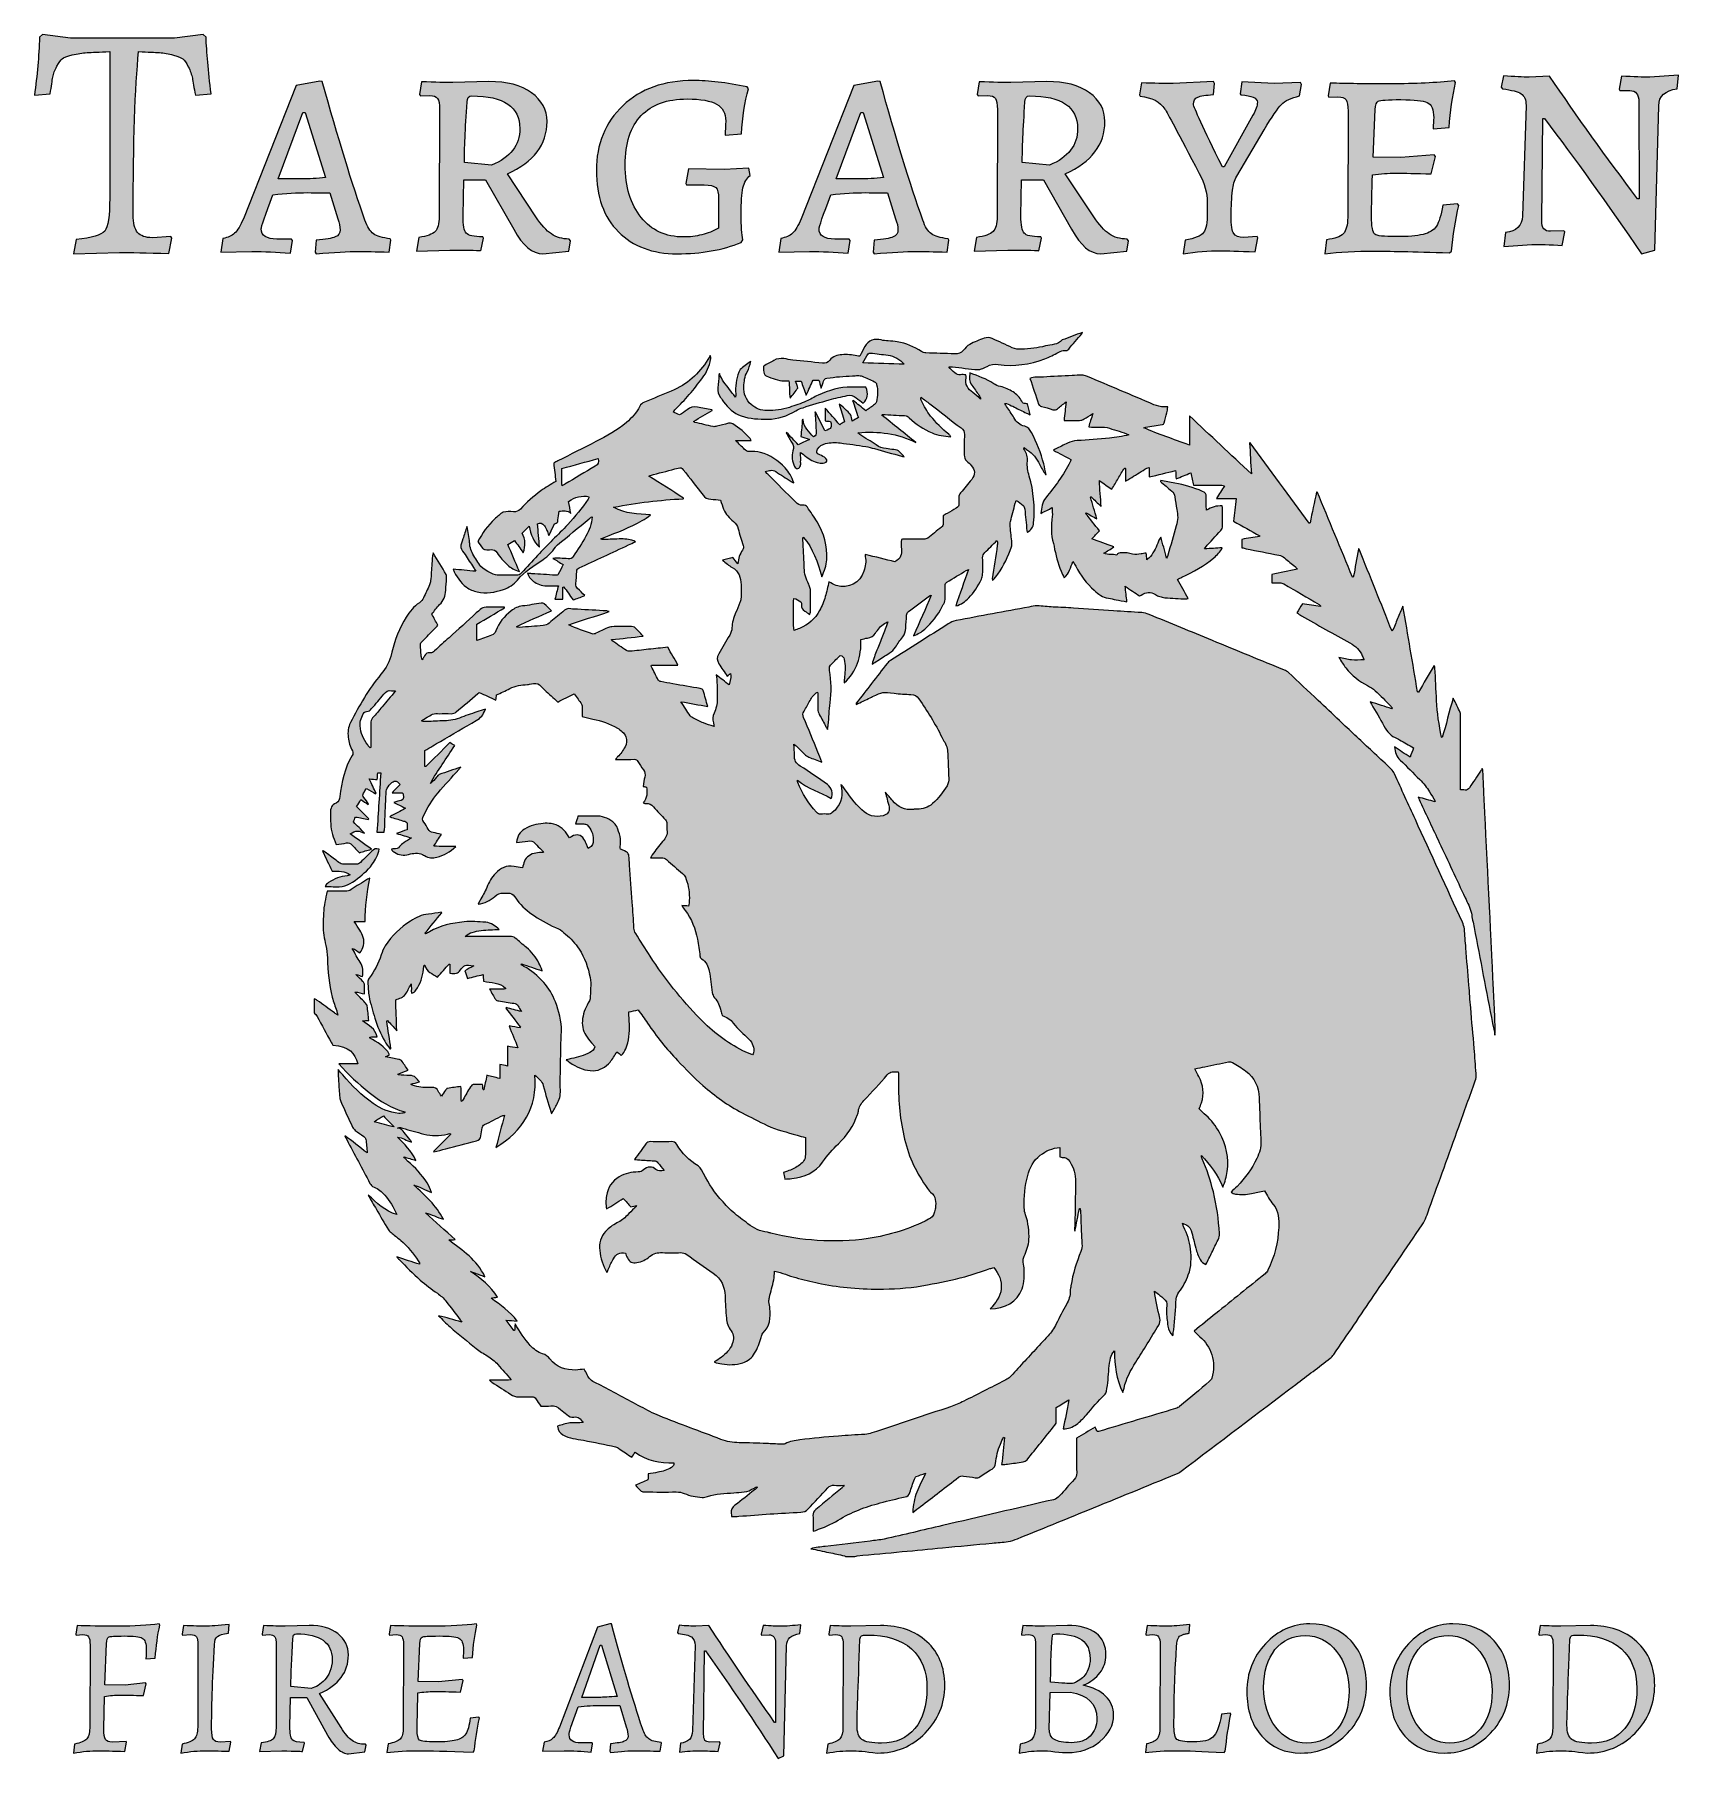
# Model space of a CAD drawing. Header units: inches. Extents: x 30.96 to 37.97, y -31.95 to -24.6.
import ezdxf

# ---------------------------------------------------------------- set-up
doc = ezdxf.new("R2010")
doc.units = ezdxf.units.IN
doc.header["$MEASUREMENT"] = 0
for name, color, linetype in [('Layer 2', 7, 'Continuous'), ('Layer 3', 7, 'Continuous'), ('Layer 4', 7, 'Continuous')]:
    doc.layers.add(name, color=color, linetype=linetype)

msp = doc.modelspace()

# ---------------------------------------------------------------- hatches: boundary and pattern name
at = {"layer": 'Layer 2', "true_color": 0xffffff}
h = msp.add_hatch(color=7, dxfattribs=at)
h.dxf.hatch_style = 2
edge = h.paths.add_edge_path()
edge.add_spline(control_points=[(31.2818, -25.2936), (31.2818, -25.2936), (31.2818, -24.669), (31.2818, -24.669), (31.2369, -24.6709), (31.2047, -24.6723), (31.1851, -24.6733), (31.1655, -24.6742), (31.1445, -24.6776), (31.1221, -24.6833), (31.0996, -24.689), (31.0853, -24.6943), (31.0791, -24.6991), (31.0729, -24.7038), (31.0652, -24.7146), (31.0562, -24.7313), (31.0471, -24.748), (31.0414, -24.7635), (31.039, -24.7778), (31.0366, -24.7922), (31.033, -24.8161), (31.0282, -24.8495), (31.0282, -24.8495), (30.9609, -24.8552), (30.9609, -24.8552), (30.9724, -24.7712), (30.9795, -24.6885), (30.9824, -24.6073), (30.9824, -24.6073), (30.9953, -24.5959), (30.9953, -24.5959), (30.9953, -24.5959), (31.1142, -24.6117), (31.1142, -24.6117), (31.1142, -24.6117), (31.5583, -24.6117), (31.5583, -24.6117), (31.5583, -24.6117), (31.6801, -24.5959), (31.6801, -24.5959), (31.6801, -24.5959), (31.693, -24.6073), (31.693, -24.6073), (31.6949, -24.6694), (31.7021, -24.7502), (31.7145, -24.8495), (31.7145, -24.8495), (31.6472, -24.8552), (31.6472, -24.8552), (31.6414, -24.8218), (31.6371, -24.7974), (31.6343, -24.7822), (31.6314, -24.7669), (31.6257, -24.7506), (31.6171, -24.7335), (31.6085, -24.7162), (31.6008, -24.7053), (31.5942, -24.7005), (31.5875, -24.6957), (31.5739, -24.6902), (31.5533, -24.684), (31.5328, -24.6778), (31.513, -24.6742), (31.4939, -24.6733), (31.4747, -24.6723), (31.4452, -24.6709), (31.405, -24.669), (31.3898, -24.8218), (31.3821, -25.0539), (31.3821, -25.3653), (31.3821, -25.4006), (31.3883, -25.4257), (31.4008, -25.4405), (31.4131, -25.4553), (31.4342, -25.4627), (31.4638, -25.4627), (31.4638, -25.4627), (31.5426, -25.4584), (31.5426, -25.4584), (31.5426, -25.4584), (31.5469, -25.4641), (31.5469, -25.4641), (31.5469, -25.4641), (31.534, -25.53), (31.534, -25.53), (31.4385, -25.5271), (31.3683, -25.5257), (31.3234, -25.5257), (31.3234, -25.5257), (31.1271, -25.5315), (31.1271, -25.5315), (31.1271, -25.5315), (31.1386, -25.4699), (31.1386, -25.4699), (31.2054, -25.4641), (31.246, -25.4524), (31.2603, -25.4348), (31.2747, -25.4171), (31.2818, -25.37), (31.2818, -25.2936)], knot_values=[0, 0, 0, 0, 1, 1, 1, 2, 2, 2, 3, 3, 3, 4, 4, 4, 5, 5, 5, 6, 6, 6, 7, 7, 7, 8, 8, 8, 9, 9, 9, 10, 10, 10, 11, 11, 11, 12, 12, 12, 13, 13, 13, 14, 14, 14, 15, 15, 15, 16, 16, 16, 17, 17, 17, 18, 18, 18, 19, 19, 19, 20, 20, 20, 21, 21, 21, 22, 22, 22, 23, 23, 23, 24, 24, 24, 25, 25, 25, 26, 26, 26, 27, 27, 27, 28, 28, 28, 29, 29, 29, 30, 30, 30, 31, 31, 31, 32, 32, 32, 33, 33, 33, 33], degree=3, periodic=1)
h = msp.add_hatch(color=7, dxfattribs=at)
h.dxf.hatch_style = 2
edge = h.paths.add_edge_path()
edge.add_spline(control_points=[(37.7661, -24.8352), (37.7661, -24.8352), (37.7232, -24.8352), (37.7232, -24.8352), (37.7232, -24.8352), (37.7203, -24.8295), (37.7203, -24.8295), (37.7203, -24.8295), (37.7303, -24.7736), (37.7303, -24.7736), (37.7829, -24.7765), (37.8235, -24.7779), (37.8521, -24.7779), (37.8521, -24.7779), (37.9739, -24.7693), (37.9739, -24.7693), (37.9739, -24.7693), (37.9682, -24.828), (37.9682, -24.828), (37.9166, -24.8347), (37.8903, -24.8586), (37.8894, -24.8997), (37.8894, -24.8997), (37.8722, -25.5157), (37.8722, -25.5157), (37.8722, -25.5157), (37.8163, -25.5315), (37.8163, -25.5315), (37.6692, -25.3175), (37.5312, -25.1251), (37.4022, -24.9541), (37.4022, -24.9541), (37.3951, -24.9541), (37.3951, -24.9541), (37.3951, -24.9541), (37.3908, -25.3882), (37.3908, -25.3882), (37.3908, -25.4063), (37.3937, -25.4188), (37.3994, -25.4255), (37.4051, -25.4321), (37.4146, -25.4355), (37.428, -25.4355), (37.428, -25.4355), (37.4853, -25.4341), (37.4853, -25.4341), (37.4853, -25.4341), (37.4896, -25.4384), (37.4896, -25.4384), (37.4896, -25.4384), (37.4782, -25.4957), (37.4782, -25.4957), (37.4247, -25.4928), (37.3812, -25.4914), (37.3478, -25.4914), (37.3478, -25.4914), (37.2289, -25.5), (37.2289, -25.5), (37.2289, -25.5), (37.2361, -25.4412), (37.2361, -25.4412), (37.2828, -25.4355), (37.3067, -25.4121), (37.3077, -25.371), (37.3077, -25.371), (37.3235, -24.8982), (37.3235, -24.8982), (37.3235, -24.8744), (37.3165, -24.8579), (37.3027, -24.8488), (37.2888, -24.8397), (37.2623, -24.8328), (37.2232, -24.828), (37.2232, -24.828), (37.2174, -24.8208), (37.2174, -24.8208), (37.2174, -24.8208), (37.2275, -24.7721), (37.2275, -24.7721), (37.2743, -24.776), (37.3106, -24.7779), (37.3364, -24.7779), (37.3364, -24.7779), (37.4237, -24.7736), (37.4237, -24.7736), (37.5393, -24.9436), (37.6644, -25.1179), (37.7991, -25.2965), (37.7991, -25.2965), (37.8063, -25.2965), (37.8063, -25.2965), (37.8063, -25.2965), (37.8048, -24.8825), (37.8048, -24.8825), (37.8048, -24.851), (37.7919, -24.8352), (37.7661, -24.8352)], knot_values=[0, 0, 0, 0, 1, 1, 1, 2, 2, 2, 3, 3, 3, 4, 4, 4, 5, 5, 5, 6, 6, 6, 7, 7, 7, 8, 8, 8, 9, 9, 9, 10, 10, 10, 11, 11, 11, 12, 12, 12, 13, 13, 13, 14, 14, 14, 15, 15, 15, 16, 16, 16, 17, 17, 17, 18, 18, 18, 19, 19, 19, 20, 20, 20, 21, 21, 21, 22, 22, 22, 23, 23, 23, 24, 24, 24, 25, 25, 25, 26, 26, 26, 27, 27, 27, 28, 28, 28, 29, 29, 29, 30, 30, 30, 31, 31, 31, 32, 32, 32, 32], degree=3, periodic=1)
h = msp.add_hatch(color=7, dxfattribs=at)
h.dxf.hatch_style = 2
edge = h.paths.add_edge_path()
edge.add_spline(control_points=[(32.4738, -25.5243), (32.4156, -25.5224), (32.3721, -25.5214), (32.3435, -25.5214), (32.2985, -25.5214), (32.2384, -25.5248), (32.1629, -25.5315), (32.1629, -25.5315), (32.1586, -25.5243), (32.1586, -25.5243), (32.1586, -25.5243), (32.1629, -25.4727), (32.1629, -25.4727), (32.203, -25.4699), (32.23, -25.4656), (32.2439, -25.4598), (32.2577, -25.4541), (32.2647, -25.4441), (32.2647, -25.4297), (32.2647, -25.4154), (32.2613, -25.3997), (32.2546, -25.3825), (32.2546, -25.3825), (32.2202, -25.2721), (32.2202, -25.2721), (32.2011, -25.2712), (32.1696, -25.2707), (32.1257, -25.2707), (32.0817, -25.2707), (32.0326, -25.2736), (31.9781, -25.2793), (31.9447, -25.3681), (31.928, -25.4168), (31.928, -25.4254), (31.928, -25.4541), (31.9504, -25.4684), (31.9953, -25.4684), (31.9953, -25.4684), (32.0569, -25.4684), (32.0569, -25.4684), (32.0569, -25.4684), (32.0612, -25.4741), (32.0612, -25.4741), (32.0612, -25.4741), (32.0526, -25.5286), (32.0526, -25.5286), (31.9944, -25.5238), (31.9394, -25.5214), (31.8879, -25.5214), (31.8879, -25.5214), (31.756, -25.5243), (31.756, -25.5243), (31.756, -25.5243), (31.7647, -25.4656), (31.7647, -25.4656), (31.7856, -25.4627), (31.8024, -25.4553), (31.8148, -25.4434), (31.8272, -25.4314), (31.8396, -25.4111), (31.852, -25.3825), (31.852, -25.3825), (32.077, -24.8137), (32.077, -24.8137), (32.077, -24.8137), (32.1787, -24.7951), (32.1787, -24.7951), (32.1787, -24.7951), (32.1887, -24.7965), (32.1887, -24.7965), (32.2556, -25.0372), (32.3162, -25.2344), (32.3707, -25.3882), (32.3802, -25.4159), (32.3924, -25.4353), (32.4072, -25.4462), (32.422, -25.4572), (32.4456, -25.4641), (32.4781, -25.467), (32.4781, -25.467), (32.481, -25.4727), (32.481, -25.4727), (32.481, -25.4727), (32.4738, -25.5243), (32.4738, -25.5243)], knot_values=[0, 0, 0, 0, 1, 1, 1, 2, 2, 2, 3, 3, 3, 4, 4, 4, 5, 5, 5, 6, 6, 6, 7, 7, 7, 8, 8, 8, 9, 9, 9, 10, 10, 10, 11, 11, 11, 12, 12, 12, 13, 13, 13, 14, 14, 14, 15, 15, 15, 16, 16, 16, 17, 17, 17, 18, 18, 18, 19, 19, 19, 20, 20, 20, 21, 21, 21, 22, 22, 22, 23, 23, 23, 24, 24, 24, 25, 25, 25, 26, 26, 26, 27, 27, 27, 28, 28, 28, 28], degree=3, periodic=1)
edge = h.paths.add_edge_path()
edge.add_spline(control_points=[(32.0985, -25.212), (32.1319, -25.212), (32.1667, -25.2101), (32.203, -25.2062), (32.203, -25.2062), (32.1157, -24.9283), (32.1157, -24.9283), (32.1157, -24.9283), (32.1056, -24.9283), (32.1056, -24.9283), (32.1056, -24.9283), (32.001, -25.212), (32.001, -25.212), (32.001, -25.212), (32.0985, -25.212), (32.0985, -25.212)], knot_values=[0, 0, 0, 0, 1, 1, 1, 2, 2, 2, 3, 3, 3, 4, 4, 4, 5, 5, 5, 5], degree=3, periodic=1)
h = msp.add_hatch(color=7, dxfattribs=at)
h.dxf.hatch_style = 2
edge = h.paths.add_edge_path()
edge.add_spline(control_points=[(33.0813, -24.8445), (33.1252, -24.8765), (33.1472, -24.9173), (33.1472, -24.967), (33.1472, -25.0654), (33.0908, -25.1399), (32.9781, -25.1905), (32.9781, -25.1905), (33.0999, -25.3739), (33.0999, -25.3739), (33.1228, -25.4083), (33.1448, -25.4326), (33.1658, -25.4469), (33.1868, -25.4613), (33.2121, -25.4684), (33.2418, -25.4684), (33.2418, -25.4684), (33.2475, -25.4756), (33.2475, -25.4756), (33.2475, -25.4756), (33.2403, -25.52), (33.2403, -25.52), (33.2403, -25.52), (33.13, -25.5315), (33.13, -25.5315), (33.0851, -25.5315), (33.0435, -25.4966), (33.0054, -25.4269), (33.0054, -25.4269), (32.885, -25.2163), (32.885, -25.2163), (32.885, -25.2163), (32.7919, -25.2163), (32.7919, -25.2163), (32.7919, -25.2163), (32.789, -25.3696), (32.789, -25.3696), (32.789, -25.4088), (32.7935, -25.4333), (32.8026, -25.4434), (32.8117, -25.4534), (32.8353, -25.4589), (32.8735, -25.4598), (32.8735, -25.4598), (32.8764, -25.4641), (32.8764, -25.4641), (32.8764, -25.4641), (32.8649, -25.5186), (32.8649, -25.5186), (32.8649, -25.5167), (32.821, -25.5157), (32.7331, -25.5157), (32.7331, -25.5157), (32.5899, -25.52), (32.5899, -25.52), (32.5899, -25.52), (32.5999, -25.4613), (32.5999, -25.4613), (32.6352, -25.4565), (32.6586, -25.4484), (32.6701, -25.4369), (32.6816, -25.4254), (32.6873, -25.404), (32.6873, -25.3724), (32.6873, -25.3724), (32.6887, -24.9154), (32.6887, -24.9154), (32.6887, -24.8925), (32.6859, -24.877), (32.6801, -24.8688), (32.6744, -24.8607), (32.6634, -24.8567), (32.6472, -24.8567), (32.6472, -24.8567), (32.6071, -24.8581), (32.6071, -24.8581), (32.6071, -24.8581), (32.6028, -24.8524), (32.6028, -24.8524), (32.6028, -24.8524), (32.6113, -24.7979), (32.6113, -24.7979), (32.6715, -24.7999), (32.7164, -24.8008), (32.746, -24.8008), (32.746, -24.8008), (32.8993, -24.7965), (32.8993, -24.7965), (32.9767, -24.7965), (33.0373, -24.8125), (33.0813, -24.8445)], knot_values=[0, 0, 0, 0, 1, 1, 1, 2, 2, 2, 3, 3, 3, 4, 4, 4, 5, 5, 5, 6, 6, 6, 7, 7, 7, 8, 8, 8, 9, 9, 9, 10, 10, 10, 11, 11, 11, 12, 12, 12, 13, 13, 13, 14, 14, 14, 15, 15, 15, 16, 16, 16, 17, 17, 17, 18, 18, 18, 19, 19, 19, 20, 20, 20, 21, 21, 21, 22, 22, 22, 23, 23, 23, 24, 24, 24, 25, 25, 25, 26, 26, 26, 27, 27, 27, 28, 28, 28, 29, 29, 29, 30, 30, 30, 30], degree=3, periodic=1)
edge = h.paths.add_edge_path()
edge.add_spline(control_points=[(32.9108, -25.1533), (32.991, -25.1208), (33.0311, -25.0687), (33.0311, -24.9971), (33.0311, -24.9044), (32.9628, -24.8581), (32.8263, -24.8581), (32.8129, -24.8581), (32.8062, -24.8667), (32.8062, -24.8839), (32.7985, -25.0004), (32.7947, -25.0864), (32.7947, -25.1418), (32.7947, -25.1418), (32.9108, -25.1533), (32.9108, -25.1533)], knot_values=[0, 0, 0, 0, 1, 1, 1, 2, 2, 2, 3, 3, 3, 4, 4, 4, 5, 5, 5, 5], degree=3, periodic=1)
h = msp.add_hatch(color=7, dxfattribs=at)
h.dxf.hatch_style = 2
edge = h.paths.add_edge_path()
edge.add_spline(control_points=[(33.7504, -25.169), (33.7504, -25.169), (33.9022, -25.1719), (33.9022, -25.1719), (33.9022, -25.1719), (34.0082, -25.1661), (34.0082, -25.1661), (34.0082, -25.1661), (34.014, -25.1976), (34.014, -25.1976), (33.9987, -25.2091), (33.9884, -25.2268), (33.9832, -25.2507), (33.9779, -25.2745), (33.9753, -25.3118), (33.9753, -25.3624), (33.9753, -25.413), (33.9777, -25.4493), (33.9824, -25.4713), (33.9824, -25.4713), (33.9753, -25.4828), (33.9753, -25.4828), (33.8969, -25.5152), (33.8057, -25.5315), (33.7016, -25.5315), (33.5975, -25.5315), (33.5142, -25.5002), (33.4516, -25.4376), (33.3891, -25.3751), (33.3578, -25.2877), (33.3578, -25.1754), (33.3578, -25.0632), (33.3955, -24.9713), (33.471, -24.8996), (33.5464, -24.828), (33.6467, -24.7922), (33.7718, -24.7922), (33.8358, -24.7922), (33.9122, -24.8013), (34.0011, -24.8194), (34.0011, -24.8194), (34.0068, -24.828), (34.0068, -24.828), (33.9906, -24.8853), (33.9805, -24.9493), (33.9767, -25.02), (33.9767, -25.02), (33.9065, -25.0257), (33.9065, -25.0257), (33.9084, -25.0056), (33.9094, -24.9856), (33.9094, -24.9655), (33.9094, -24.9321), (33.8965, -24.908), (33.8707, -24.8932), (33.8449, -24.8784), (33.8029, -24.871), (33.7446, -24.871), (33.6596, -24.871), (33.5944, -24.8946), (33.5491, -24.9419), (33.5037, -24.9892), (33.481, -25.0594), (33.481, -25.1525), (33.481, -25.2456), (33.5034, -25.3201), (33.5483, -25.376), (33.5932, -25.4319), (33.6539, -25.4598), (33.7303, -25.4598), (33.757, -25.4598), (33.7828, -25.4568), (33.8076, -25.4505), (33.8325, -25.4443), (33.8564, -25.435), (33.8793, -25.4226), (33.8793, -25.4226), (33.8793, -25.2965), (33.8793, -25.2965), (33.8793, -25.2726), (33.8752, -25.2569), (33.8671, -25.2492), (33.859, -25.2416), (33.8425, -25.2378), (33.8177, -25.2378), (33.8177, -25.2378), (33.7417, -25.2378), (33.7417, -25.2378), (33.7417, -25.2378), (33.7389, -25.232), (33.7389, -25.232), (33.7389, -25.232), (33.7504, -25.169), (33.7504, -25.169)], knot_values=[0, 0, 0, 0, 1, 1, 1, 2, 2, 2, 3, 3, 3, 4, 4, 4, 5, 5, 5, 6, 6, 6, 7, 7, 7, 8, 8, 8, 9, 9, 9, 10, 10, 10, 11, 11, 11, 12, 12, 12, 13, 13, 13, 14, 14, 14, 15, 15, 15, 16, 16, 16, 17, 17, 17, 18, 18, 18, 19, 19, 19, 20, 20, 20, 21, 21, 21, 22, 22, 22, 23, 23, 23, 24, 24, 24, 25, 25, 25, 26, 26, 26, 27, 27, 27, 28, 28, 28, 29, 29, 29, 30, 30, 30, 31, 31, 31, 31], degree=3, periodic=1)
h = msp.add_hatch(color=7, dxfattribs=at)
h.dxf.hatch_style = 2
edge = h.paths.add_edge_path()
edge.add_spline(control_points=[(34.8535, -25.5243), (34.7952, -25.5224), (34.7518, -25.5214), (34.7232, -25.5214), (34.6783, -25.5214), (34.618, -25.5248), (34.5427, -25.5315), (34.5427, -25.5315), (34.5383, -25.5243), (34.5383, -25.5243), (34.5383, -25.5243), (34.5427, -25.4727), (34.5427, -25.4727), (34.5828, -25.4699), (34.6097, -25.4656), (34.6236, -25.4598), (34.6374, -25.4541), (34.6443, -25.4441), (34.6443, -25.4297), (34.6443, -25.4154), (34.641, -25.3997), (34.6343, -25.3825), (34.6343, -25.3825), (34.5999, -25.2721), (34.5999, -25.2721), (34.5808, -25.2712), (34.5493, -25.2707), (34.5054, -25.2707), (34.4614, -25.2707), (34.4122, -25.2736), (34.3578, -25.2793), (34.3244, -25.3681), (34.3077, -25.4168), (34.3077, -25.4254), (34.3077, -25.4541), (34.3301, -25.4684), (34.375, -25.4684), (34.375, -25.4684), (34.4366, -25.4684), (34.4366, -25.4684), (34.4366, -25.4684), (34.4409, -25.4741), (34.4409, -25.4741), (34.4409, -25.4741), (34.4323, -25.5286), (34.4323, -25.5286), (34.374, -25.5238), (34.3191, -25.5214), (34.2675, -25.5214), (34.2675, -25.5214), (34.1357, -25.5243), (34.1357, -25.5243), (34.1357, -25.5243), (34.1443, -25.4656), (34.1443, -25.4656), (34.1653, -25.4627), (34.1821, -25.4553), (34.1945, -25.4434), (34.2069, -25.4314), (34.2193, -25.4111), (34.2317, -25.3825), (34.2317, -25.3825), (34.4567, -24.8137), (34.4567, -24.8137), (34.4567, -24.8137), (34.5584, -24.7951), (34.5584, -24.7951), (34.5584, -24.7951), (34.5684, -24.7965), (34.5684, -24.7965), (34.6353, -25.0372), (34.6959, -25.2344), (34.7504, -25.3882), (34.7599, -25.4159), (34.7721, -25.4353), (34.7869, -25.4462), (34.8017, -25.4572), (34.8253, -25.4641), (34.8578, -25.467), (34.8578, -25.467), (34.8607, -25.4727), (34.8607, -25.4727), (34.8607, -25.4727), (34.8535, -25.5243), (34.8535, -25.5243)], knot_values=[0, 0, 0, 0, 1, 1, 1, 2, 2, 2, 3, 3, 3, 4, 4, 4, 5, 5, 5, 6, 6, 6, 7, 7, 7, 8, 8, 8, 9, 9, 9, 10, 10, 10, 11, 11, 11, 12, 12, 12, 13, 13, 13, 14, 14, 14, 15, 15, 15, 16, 16, 16, 17, 17, 17, 18, 18, 18, 19, 19, 19, 20, 20, 20, 21, 21, 21, 22, 22, 22, 23, 23, 23, 24, 24, 24, 25, 25, 25, 26, 26, 26, 27, 27, 27, 28, 28, 28, 28], degree=3, periodic=1)
edge = h.paths.add_edge_path()
edge.add_spline(control_points=[(34.4782, -25.212), (34.5116, -25.212), (34.5464, -25.2101), (34.5828, -25.2062), (34.5828, -25.2062), (34.4953, -24.9283), (34.4953, -24.9283), (34.4953, -24.9283), (34.4853, -24.9283), (34.4853, -24.9283), (34.4853, -24.9283), (34.3807, -25.212), (34.3807, -25.212), (34.3807, -25.212), (34.4782, -25.212), (34.4782, -25.212)], knot_values=[0, 0, 0, 0, 1, 1, 1, 2, 2, 2, 3, 3, 3, 4, 4, 4, 5, 5, 5, 5], degree=3, periodic=1)
h = msp.add_hatch(color=7, dxfattribs=at)
h.dxf.hatch_style = 2
edge = h.paths.add_edge_path()
edge.add_spline(control_points=[(35.461, -24.8445), (35.5049, -24.8765), (35.5269, -24.9173), (35.5269, -24.967), (35.5269, -25.0654), (35.4705, -25.1399), (35.3578, -25.1905), (35.3578, -25.1905), (35.4796, -25.3739), (35.4796, -25.3739), (35.5025, -25.4083), (35.5245, -25.4326), (35.5455, -25.4469), (35.5665, -25.4613), (35.5918, -25.4684), (35.6215, -25.4684), (35.6215, -25.4684), (35.6272, -25.4756), (35.6272, -25.4756), (35.6272, -25.4756), (35.62, -25.52), (35.62, -25.52), (35.62, -25.52), (35.5097, -25.5315), (35.5097, -25.5315), (35.4648, -25.5315), (35.4232, -25.4966), (35.385, -25.4269), (35.385, -25.4269), (35.2647, -25.2163), (35.2647, -25.2163), (35.2647, -25.2163), (35.1716, -25.2163), (35.1716, -25.2163), (35.1716, -25.2163), (35.1687, -25.3696), (35.1687, -25.3696), (35.1687, -25.4088), (35.1733, -25.4333), (35.1823, -25.4434), (35.1914, -25.4534), (35.2151, -25.4589), (35.2532, -25.4598), (35.2532, -25.4598), (35.2561, -25.4641), (35.2561, -25.4641), (35.2561, -25.4641), (35.2447, -25.5186), (35.2447, -25.5186), (35.2447, -25.5167), (35.2007, -25.5157), (35.1129, -25.5157), (35.1129, -25.5157), (34.9696, -25.52), (34.9696, -25.52), (34.9696, -25.52), (34.9796, -25.4613), (34.9796, -25.4613), (35.0149, -25.4565), (35.0383, -25.4484), (35.0498, -25.4369), (35.0613, -25.4254), (35.067, -25.404), (35.067, -25.3724), (35.067, -25.3724), (35.0684, -24.9154), (35.0684, -24.9154), (35.0684, -24.8925), (35.0656, -24.877), (35.0598, -24.8688), (35.0541, -24.8607), (35.0431, -24.8567), (35.0269, -24.8567), (35.0269, -24.8567), (34.9868, -24.8581), (34.9868, -24.8581), (34.9868, -24.8581), (34.9825, -24.8524), (34.9825, -24.8524), (34.9825, -24.8524), (34.9911, -24.7979), (34.9911, -24.7979), (35.0512, -24.7999), (35.0961, -24.8008), (35.1258, -24.8008), (35.1258, -24.8008), (35.279, -24.7965), (35.279, -24.7965), (35.3564, -24.7965), (35.417, -24.8125), (35.461, -24.8445)], knot_values=[0, 0, 0, 0, 1, 1, 1, 2, 2, 2, 3, 3, 3, 4, 4, 4, 5, 5, 5, 6, 6, 6, 7, 7, 7, 8, 8, 8, 9, 9, 9, 10, 10, 10, 11, 11, 11, 12, 12, 12, 13, 13, 13, 14, 14, 14, 15, 15, 15, 16, 16, 16, 17, 17, 17, 18, 18, 18, 19, 19, 19, 20, 20, 20, 21, 21, 21, 22, 22, 22, 23, 23, 23, 24, 24, 24, 25, 25, 25, 26, 26, 26, 27, 27, 27, 28, 28, 28, 29, 29, 29, 30, 30, 30, 30], degree=3, periodic=1)
edge = h.paths.add_edge_path()
edge.add_spline(control_points=[(35.2905, -25.1533), (35.3707, -25.1208), (35.4108, -25.0687), (35.4108, -24.9971), (35.4108, -24.9044), (35.3425, -24.8581), (35.206, -24.8581), (35.1926, -24.8581), (35.1859, -24.8667), (35.1859, -24.8839), (35.1782, -25.0004), (35.1745, -25.0864), (35.1745, -25.1418), (35.1745, -25.1418), (35.2905, -25.1533), (35.2905, -25.1533)], knot_values=[0, 0, 0, 0, 1, 1, 1, 2, 2, 2, 3, 3, 3, 4, 4, 4, 5, 5, 5, 5], degree=3, periodic=1)
h = msp.add_hatch(color=7, dxfattribs=at)
h.dxf.hatch_style = 2
edge = h.paths.add_edge_path()
edge.add_spline(control_points=[(36.1114, -24.7979), (36.1114, -24.7979), (36.2489, -24.8051), (36.2489, -24.8051), (36.2489, -24.8051), (36.3607, -24.8008), (36.3607, -24.8008), (36.3607, -24.8008), (36.365, -24.8094), (36.365, -24.8094), (36.365, -24.8094), (36.3578, -24.8581), (36.3578, -24.8581), (36.3215, -24.8658), (36.2955, -24.8779), (36.2798, -24.8946), (36.264, -24.9113), (36.2394, -24.9474), (36.206, -25.0028), (36.206, -25.0028), (36.0899, -25.2005), (36.0899, -25.2005), (36.0794, -25.2187), (36.0732, -25.2387), (36.0713, -25.2607), (36.0675, -25.2932), (36.0656, -25.3294), (36.0656, -25.3696), (36.0656, -25.4097), (36.0691, -25.435), (36.0763, -25.4455), (36.0835, -25.456), (36.0975, -25.4613), (36.1186, -25.4613), (36.1186, -25.4613), (36.1759, -25.4584), (36.1759, -25.4584), (36.1759, -25.4584), (36.1788, -25.4627), (36.1788, -25.4627), (36.1788, -25.4627), (36.1673, -25.5229), (36.1673, -25.5229), (36.0966, -25.52), (36.0474, -25.5186), (36.0197, -25.5186), (35.9691, -25.5186), (35.9161, -25.5229), (35.8607, -25.5315), (35.8607, -25.5315), (35.8693, -25.4727), (35.8693, -25.4727), (35.9113, -25.466), (35.9376, -25.4555), (35.9481, -25.4412), (35.9586, -25.4269), (35.9639, -25.3987), (35.9639, -25.3567), (35.9639, -25.3567), (35.9639, -25.3123), (35.9639, -25.3123), (35.9639, -25.2721), (35.9524, -25.2311), (35.9295, -25.1891), (35.8406, -25.019), (35.7919, -24.9274), (35.7833, -24.914), (35.7623, -24.8824), (35.7269, -24.8643), (35.6773, -24.8595), (35.6773, -24.8595), (35.6745, -24.8538), (35.6745, -24.8538), (35.6745, -24.8538), (35.683, -24.8022), (35.683, -24.8022), (35.7375, -24.8042), (35.7824, -24.8051), (35.8177, -24.8051), (35.8177, -24.8051), (35.9896, -24.7965), (35.9896, -24.7965), (35.9896, -24.7965), (35.9939, -24.8051), (35.9939, -24.8051), (35.9939, -24.8051), (35.9896, -24.8524), (35.9896, -24.8524), (35.9572, -24.8543), (35.935, -24.8579), (35.923, -24.8631), (35.9111, -24.8684), (35.9051, -24.8782), (35.9051, -24.8925), (35.9051, -24.9068), (35.9461, -24.9961), (36.0283, -25.1604), (36.0283, -25.1604), (36.0355, -25.1604), (36.0355, -25.1604), (36.0355, -25.1604), (36.1587, -24.9398), (36.1587, -24.9398), (36.1711, -24.9178), (36.1773, -24.8996), (36.1773, -24.8853), (36.1773, -24.8672), (36.1539, -24.8567), (36.1071, -24.8538), (36.1071, -24.8538), (36.1042, -24.8495), (36.1042, -24.8495), (36.1042, -24.8495), (36.1114, -24.7979), (36.1114, -24.7979)], knot_values=[0, 0, 0, 0, 1, 1, 1, 2, 2, 2, 3, 3, 3, 4, 4, 4, 5, 5, 5, 6, 6, 6, 7, 7, 7, 8, 8, 8, 9, 9, 9, 10, 10, 10, 11, 11, 11, 12, 12, 12, 13, 13, 13, 14, 14, 14, 15, 15, 15, 16, 16, 16, 17, 17, 17, 18, 18, 18, 19, 19, 19, 20, 20, 20, 21, 21, 21, 22, 22, 22, 23, 23, 23, 24, 24, 24, 25, 25, 25, 26, 26, 26, 27, 27, 27, 28, 28, 28, 29, 29, 29, 30, 30, 30, 31, 31, 31, 32, 32, 32, 33, 33, 33, 34, 34, 34, 35, 35, 35, 36, 36, 36, 37, 37, 37, 38, 38, 38, 38], degree=3, periodic=1)
h = msp.add_hatch(color=7, dxfattribs=at)
h.dxf.hatch_style = 2
edge = h.paths.add_edge_path()
edge.add_spline(control_points=[(36.6716, -25.1188), (36.6716, -25.1188), (36.7891, -25.1203), (36.7891, -25.1203), (36.7891, -25.1203), (36.9309, -25.1088), (36.9309, -25.1088), (36.9309, -25.1088), (36.9366, -25.116), (36.9366, -25.116), (36.9366, -25.116), (36.9194, -25.1905), (36.9194, -25.1905), (36.8535, -25.1886), (36.8036, -25.1876), (36.7697, -25.1876), (36.7358, -25.1876), (36.7021, -25.19), (36.6687, -25.1948), (36.6658, -25.2673), (36.6644, -25.3259), (36.6644, -25.3703), (36.6644, -25.4147), (36.669, -25.4405), (36.678, -25.4476), (36.6871, -25.4548), (36.7172, -25.4584), (36.7683, -25.4584), (36.8194, -25.4584), (36.858, -25.4553), (36.8843, -25.4491), (36.9106, -25.4429), (36.9295, -25.4311), (36.9409, -25.414), (36.9524, -25.3968), (36.9615, -25.3667), (36.9681, -25.3237), (36.9681, -25.3237), (37.0312, -25.318), (37.0312, -25.318), (37.0312, -25.318), (37.0369, -25.3251), (37.0369, -25.3251), (37.0226, -25.3882), (37.0121, -25.4531), (37.0054, -25.52), (37.0054, -25.52), (36.9968, -25.5271), (36.9968, -25.5271), (36.8382, -25.5224), (36.7318, -25.52), (36.6773, -25.52), (36.5971, -25.52), (36.5264, -25.5238), (36.4653, -25.5315), (36.4653, -25.5315), (36.4724, -25.4713), (36.4724, -25.4713), (36.5078, -25.4675), (36.5317, -25.4589), (36.5441, -25.4455), (36.5565, -25.4321), (36.5627, -25.4092), (36.5627, -25.3767), (36.5627, -25.3767), (36.5641, -24.9225), (36.5641, -24.9225), (36.5641, -24.8987), (36.5613, -24.8827), (36.5555, -24.8745), (36.5498, -24.8664), (36.5383, -24.8624), (36.5211, -24.8624), (36.5211, -24.8624), (36.4825, -24.8638), (36.4825, -24.8638), (36.4825, -24.8638), (36.4796, -24.8581), (36.4796, -24.8581), (36.4796, -24.8581), (36.4882, -24.8036), (36.4882, -24.8036), (36.556, -24.8056), (36.6422, -24.8065), (36.7468, -24.8065), (36.8514, -24.8065), (36.9419, -24.8022), (37.0183, -24.7936), (37.0183, -24.7936), (37.0226, -24.8008), (37.0226, -24.8008), (37.0092, -24.86), (37.0002, -24.924), (36.9954, -24.9928), (36.9954, -24.9928), (36.9266, -24.9985), (36.9266, -24.9985), (36.9285, -24.9775), (36.9295, -24.9617), (36.9295, -24.9512), (36.9295, -24.9159), (36.9204, -24.8941), (36.9022, -24.886), (36.8841, -24.8779), (36.8466, -24.8738), (36.7898, -24.8738), (36.7329, -24.8738), (36.7007, -24.876), (36.6931, -24.8803), (36.6854, -24.8846), (36.6811, -24.8963), (36.6802, -24.9154), (36.6802, -24.9154), (36.6716, -25.1188), (36.6716, -25.1188)], knot_values=[0, 0, 0, 0, 1, 1, 1, 2, 2, 2, 3, 3, 3, 4, 4, 4, 5, 5, 5, 6, 6, 6, 7, 7, 7, 8, 8, 8, 9, 9, 9, 10, 10, 10, 11, 11, 11, 12, 12, 12, 13, 13, 13, 14, 14, 14, 15, 15, 15, 16, 16, 16, 17, 17, 17, 18, 18, 18, 19, 19, 19, 20, 20, 20, 21, 21, 21, 22, 22, 22, 23, 23, 23, 24, 24, 24, 25, 25, 25, 26, 26, 26, 27, 27, 27, 28, 28, 28, 29, 29, 29, 30, 30, 30, 31, 31, 31, 32, 32, 32, 33, 33, 33, 34, 34, 34, 35, 35, 35, 36, 36, 36, 37, 37, 37, 38, 38, 38, 38], degree=3, periodic=1)
at = {"layer": 'Layer 3', "true_color": 0xffffff}
h = msp.add_hatch(color=7, dxfattribs=at)
h.dxf.hatch_style = 2
edge = h.paths.add_edge_path()
edge.add_spline(control_points=[(31.3463, -31.9205), (31.2935, -31.9182), (31.2566, -31.9171), (31.2354, -31.9171), (31.2021, -31.9171), (31.166, -31.9205), (31.1271, -31.9271), (31.1271, -31.9271), (31.1321, -31.8888), (31.1321, -31.8888), (31.1577, -31.8838), (31.1749, -31.8764), (31.1838, -31.8667), (31.1927, -31.857), (31.1971, -31.8404), (31.1971, -31.8171), (31.1971, -31.8171), (31.1979, -31.467), (31.1979, -31.467), (31.1979, -31.4492), (31.1959, -31.4373), (31.1917, -31.4311), (31.1875, -31.4251), (31.1793, -31.422), (31.1671, -31.422), (31.1671, -31.422), (31.1388, -31.4236), (31.1388, -31.4236), (31.1388, -31.4236), (31.1371, -31.4203), (31.1371, -31.4203), (31.1371, -31.4203), (31.1429, -31.3836), (31.1429, -31.3836), (31.1868, -31.3853), (31.2445, -31.3861), (31.3159, -31.3861), (31.3873, -31.3861), (31.4464, -31.3828), (31.493, -31.3761), (31.493, -31.3761), (31.4955, -31.3811), (31.4955, -31.3811), (31.4861, -31.4239), (31.4797, -31.4709), (31.4764, -31.522), (31.4764, -31.522), (31.4364, -31.5254), (31.4364, -31.5254), (31.4375, -31.5076), (31.438, -31.4948), (31.438, -31.487), (31.438, -31.4598), (31.4322, -31.4431), (31.4205, -31.437), (31.4088, -31.4309), (31.3834, -31.4278), (31.3442, -31.4278), (31.3051, -31.4278), (31.2827, -31.4293), (31.2771, -31.4324), (31.2716, -31.4355), (31.2685, -31.4448), (31.268, -31.4603), (31.268, -31.4603), (31.2613, -31.6362), (31.2613, -31.6362), (31.2613, -31.6362), (31.3472, -31.6371), (31.3472, -31.6371), (31.3472, -31.6371), (31.4347, -31.6278), (31.4347, -31.6278), (31.4347, -31.6278), (31.438, -31.632), (31.438, -31.632), (31.438, -31.632), (31.4264, -31.682), (31.4264, -31.682), (31.3841, -31.6804), (31.3513, -31.6796), (31.328, -31.6796), (31.3046, -31.6796), (31.2819, -31.6815), (31.2596, -31.6854), (31.2596, -31.6854), (31.2563, -31.8238), (31.2563, -31.8238), (31.2563, -31.8465), (31.2588, -31.8617), (31.2638, -31.8692), (31.2688, -31.8767), (31.2785, -31.8804), (31.293, -31.8804), (31.293, -31.8804), (31.3522, -31.878), (31.3522, -31.878), (31.3522, -31.878), (31.3538, -31.8812), (31.3538, -31.8812), (31.3538, -31.8812), (31.3463, -31.9205), (31.3463, -31.9205)], knot_values=[0, 0, 0, 0, 1, 1, 1, 2, 2, 2, 3, 3, 3, 4, 4, 4, 5, 5, 5, 6, 6, 6, 7, 7, 7, 8, 8, 8, 9, 9, 9, 10, 10, 10, 11, 11, 11, 12, 12, 12, 13, 13, 13, 14, 14, 14, 15, 15, 15, 16, 16, 16, 17, 17, 17, 18, 18, 18, 19, 19, 19, 20, 20, 20, 21, 21, 21, 22, 22, 22, 23, 23, 23, 24, 24, 24, 25, 25, 25, 26, 26, 26, 27, 27, 27, 28, 28, 28, 29, 29, 29, 30, 30, 30, 31, 31, 31, 32, 32, 32, 33, 33, 33, 34, 34, 34, 34], degree=3, periodic=1)
h = msp.add_hatch(color=7, dxfattribs=at)
h.dxf.hatch_style = 2
edge = h.paths.add_edge_path()
edge.add_spline(control_points=[(31.7164, -31.8238), (31.7164, -31.8465), (31.7189, -31.8617), (31.7239, -31.8692), (31.7289, -31.8767), (31.7386, -31.8804), (31.7531, -31.8804), (31.7531, -31.8804), (31.7973, -31.878), (31.7973, -31.878), (31.7973, -31.878), (31.799, -31.8812), (31.799, -31.8812), (31.799, -31.8812), (31.7914, -31.9196), (31.7914, -31.9196), (31.7447, -31.9179), (31.7117, -31.9171), (31.6922, -31.9171), (31.66, -31.9171), (31.6244, -31.9205), (31.5855, -31.9271), (31.5855, -31.9271), (31.5906, -31.8888), (31.5906, -31.8888), (31.6167, -31.8838), (31.6343, -31.8764), (31.6435, -31.8667), (31.6526, -31.857), (31.6572, -31.8404), (31.6572, -31.8171), (31.6572, -31.8171), (31.6581, -31.467), (31.6581, -31.467), (31.6581, -31.4492), (31.656, -31.4373), (31.6518, -31.4311), (31.6476, -31.4251), (31.6395, -31.422), (31.6272, -31.422), (31.6272, -31.422), (31.5922, -31.4236), (31.5922, -31.4236), (31.5922, -31.4236), (31.5906, -31.4203), (31.5906, -31.4203), (31.5906, -31.4203), (31.5964, -31.3836), (31.5964, -31.3836), (31.6397, -31.3853), (31.67, -31.3861), (31.6872, -31.3861), (31.7106, -31.3861), (31.7453, -31.3836), (31.7914, -31.3786), (31.7914, -31.3786), (31.7881, -31.4162), (31.7881, -31.4162), (31.7648, -31.4189), (31.7492, -31.4235), (31.7414, -31.4299), (31.7336, -31.4363), (31.7292, -31.4476), (31.7281, -31.4636), (31.7203, -31.6248), (31.7164, -31.7448), (31.7164, -31.8238)], knot_values=[0, 0, 0, 0, 1, 1, 1, 2, 2, 2, 3, 3, 3, 4, 4, 4, 5, 5, 5, 6, 6, 6, 7, 7, 7, 8, 8, 8, 9, 9, 9, 10, 10, 10, 11, 11, 11, 12, 12, 12, 13, 13, 13, 14, 14, 14, 15, 15, 15, 16, 16, 16, 17, 17, 17, 18, 18, 18, 19, 19, 19, 20, 20, 20, 21, 21, 21, 22, 22, 22, 22], degree=3, periodic=1)
h = msp.add_hatch(color=7, dxfattribs=at)
h.dxf.hatch_style = 2
edge = h.paths.add_edge_path()
edge.add_spline(control_points=[(32.2549, -31.4178), (32.2849, -31.4411), (32.2999, -31.4714), (32.2999, -31.5087), (32.2999, -31.5815), (32.2591, -31.6365), (32.1774, -31.6737), (32.1774, -31.6737), (32.2691, -31.8187), (32.2691, -31.8187), (32.2852, -31.8454), (32.3009, -31.8639), (32.3162, -31.8742), (32.3314, -31.8844), (32.3502, -31.8896), (32.3724, -31.8896), (32.3724, -31.8896), (32.3758, -31.8929), (32.3758, -31.8929), (32.3758, -31.8929), (32.3708, -31.9213), (32.3708, -31.9213), (32.3708, -31.9213), (32.2999, -31.9305), (32.2999, -31.9305), (32.286, -31.9305), (32.2711, -31.9233), (32.2553, -31.9092), (32.2395, -31.895), (32.2249, -31.8757), (32.2115, -31.8513), (32.2115, -31.8513), (32.1224, -31.6896), (32.1224, -31.6896), (32.1224, -31.6896), (32.0532, -31.6896), (32.0532, -31.6896), (32.0532, -31.6896), (32.0507, -31.8137), (32.0507, -31.8137), (32.0507, -31.8438), (32.054, -31.8627), (32.0607, -31.8704), (32.0674, -31.8782), (32.084, -31.8821), (32.1107, -31.8821), (32.1107, -31.8821), (32.1123, -31.8854), (32.1123, -31.8854), (32.1123, -31.8854), (32.1049, -31.9205), (32.1049, -31.9205), (32.1049, -31.9199), (32.0754, -31.919), (32.0165, -31.9179), (32.0165, -31.9179), (31.9206, -31.9205), (31.9206, -31.9205), (31.9206, -31.9205), (31.9281, -31.8829), (31.9281, -31.8829), (31.9543, -31.8802), (31.9714, -31.8744), (31.9794, -31.8659), (31.9875, -31.8572), (31.9915, -31.841), (31.9915, -31.8171), (31.9915, -31.8171), (31.9923, -31.467), (31.9923, -31.467), (31.9923, -31.4492), (31.9902, -31.4373), (31.9861, -31.4311), (31.9819, -31.4251), (31.9737, -31.422), (31.9615, -31.422), (31.9615, -31.422), (31.9331, -31.4236), (31.9331, -31.4236), (31.9331, -31.4236), (31.9315, -31.4203), (31.9315, -31.4203), (31.9315, -31.4203), (31.9373, -31.3836), (31.9373, -31.3836), (31.9779, -31.3853), (32.0087, -31.3861), (32.0298, -31.3861), (32.0298, -31.3861), (32.1324, -31.3828), (32.1324, -31.3828), (32.184, -31.3828), (32.2249, -31.3945), (32.2549, -31.4178)], knot_values=[0, 0, 0, 0, 1, 1, 1, 2, 2, 2, 3, 3, 3, 4, 4, 4, 5, 5, 5, 6, 6, 6, 7, 7, 7, 8, 8, 8, 9, 9, 9, 10, 10, 10, 11, 11, 11, 12, 12, 12, 13, 13, 13, 14, 14, 14, 15, 15, 15, 16, 16, 16, 17, 17, 17, 18, 18, 18, 19, 19, 19, 20, 20, 20, 21, 21, 21, 22, 22, 22, 23, 23, 23, 24, 24, 24, 25, 25, 25, 26, 26, 26, 27, 27, 27, 28, 28, 28, 29, 29, 29, 30, 30, 30, 31, 31, 31, 31], degree=3, periodic=1)
edge = h.paths.add_edge_path()
edge.add_spline(control_points=[(32.2307, -31.5286), (32.2307, -31.4553), (32.1799, -31.4186), (32.0782, -31.4186), (32.0726, -31.4186), (32.0689, -31.4199), (32.0669, -31.4224), (32.065, -31.4249), (32.0637, -31.43), (32.0632, -31.4378), (32.0582, -31.5228), (32.0554, -31.5912), (32.0548, -31.6429), (32.0548, -31.6429), (32.1407, -31.6512), (32.1407, -31.6512), (32.1612, -31.6462), (32.181, -31.634), (32.1999, -31.6146), (32.2077, -31.6062), (32.2147, -31.5944), (32.2212, -31.5791), (32.2275, -31.5638), (32.2307, -31.547), (32.2307, -31.5286)], knot_values=[0, 0, 0, 0, 1, 1, 1, 2, 2, 2, 3, 3, 3, 4, 4, 4, 5, 5, 5, 6, 6, 6, 7, 7, 7, 8, 8, 8, 8], degree=3, periodic=1)
h = msp.add_hatch(color=7, dxfattribs=at)
h.dxf.hatch_style = 2
edge = h.paths.add_edge_path()
edge.add_spline(control_points=[(32.5983, -31.622), (32.5983, -31.622), (32.6842, -31.6229), (32.6842, -31.6229), (32.6842, -31.6229), (32.7859, -31.6137), (32.7859, -31.6137), (32.7859, -31.6137), (32.7892, -31.6178), (32.7892, -31.6178), (32.7892, -31.6178), (32.7775, -31.6671), (32.7775, -31.6671), (32.7297, -31.6654), (32.6932, -31.6645), (32.6679, -31.6645), (32.6426, -31.6645), (32.6189, -31.6665), (32.5967, -31.6704), (32.5944, -31.7504), (32.5933, -31.8026), (32.5933, -31.8271), (32.5933, -31.8515), (32.5968, -31.8664), (32.6037, -31.8717), (32.6107, -31.877), (32.6333, -31.8796), (32.6717, -31.8796), (32.71, -31.8796), (32.7389, -31.8772), (32.7584, -31.8725), (32.7778, -31.8678), (32.7918, -31.8589), (32.8005, -31.8458), (32.8091, -31.8328), (32.8156, -31.8101), (32.82, -31.7779), (32.82, -31.7779), (32.8567, -31.7737), (32.8567, -31.7737), (32.8567, -31.7737), (32.8592, -31.7779), (32.8592, -31.7779), (32.8492, -31.824), (32.8417, -31.8707), (32.8367, -31.9179), (32.8367, -31.9179), (32.8325, -31.9229), (32.8325, -31.9229), (32.717, -31.919), (32.6414, -31.9171), (32.6058, -31.9171), (32.5513, -31.9171), (32.5041, -31.9199), (32.4641, -31.9254), (32.4641, -31.9254), (32.4691, -31.8871), (32.4691, -31.8871), (32.4941, -31.8838), (32.5112, -31.8772), (32.5204, -31.8675), (32.5295, -31.8578), (32.5341, -31.841), (32.5341, -31.8171), (32.5341, -31.8171), (32.535, -31.467), (32.535, -31.467), (32.535, -31.4492), (32.5329, -31.4373), (32.5287, -31.4311), (32.5245, -31.4251), (32.5164, -31.422), (32.5041, -31.422), (32.5041, -31.422), (32.4758, -31.4236), (32.4758, -31.4236), (32.4758, -31.4236), (32.4741, -31.4203), (32.4741, -31.4203), (32.4741, -31.4203), (32.4799, -31.3836), (32.4799, -31.3836), (32.5238, -31.3853), (32.5836, -31.3861), (32.6592, -31.3861), (32.7347, -31.3861), (32.797, -31.3828), (32.8459, -31.3761), (32.8459, -31.3761), (32.8484, -31.3811), (32.8484, -31.3811), (32.8389, -31.4223), (32.8325, -31.4684), (32.8292, -31.5195), (32.8292, -31.5195), (32.7892, -31.5228), (32.7892, -31.5228), (32.7903, -31.5067), (32.7909, -31.4948), (32.7909, -31.487), (32.7909, -31.4598), (32.7843, -31.4431), (32.7713, -31.437), (32.7582, -31.4309), (32.7302, -31.4278), (32.6871, -31.4278), (32.644, -31.4278), (32.6197, -31.4293), (32.6142, -31.4324), (32.6086, -31.4355), (32.6055, -31.4448), (32.605, -31.4603), (32.605, -31.4603), (32.5983, -31.622), (32.5983, -31.622)], knot_values=[0, 0, 0, 0, 1, 1, 1, 2, 2, 2, 3, 3, 3, 4, 4, 4, 5, 5, 5, 6, 6, 6, 7, 7, 7, 8, 8, 8, 9, 9, 9, 10, 10, 10, 11, 11, 11, 12, 12, 12, 13, 13, 13, 14, 14, 14, 15, 15, 15, 16, 16, 16, 17, 17, 17, 18, 18, 18, 19, 19, 19, 20, 20, 20, 21, 21, 21, 22, 22, 22, 23, 23, 23, 24, 24, 24, 25, 25, 25, 26, 26, 26, 27, 27, 27, 28, 28, 28, 29, 29, 29, 30, 30, 30, 31, 31, 31, 32, 32, 32, 33, 33, 33, 34, 34, 34, 35, 35, 35, 36, 36, 36, 37, 37, 37, 38, 38, 38, 38], degree=3, periodic=1)
h = msp.add_hatch(color=7, dxfattribs=at)
h.dxf.hatch_style = 2
edge = h.paths.add_edge_path()
edge.add_spline(control_points=[(33.4177, -31.9254), (33.4177, -31.9254), (33.4152, -31.9196), (33.4152, -31.9196), (33.4152, -31.9196), (33.4185, -31.8871), (33.4185, -31.8871), (33.4469, -31.8849), (33.4663, -31.8816), (33.4768, -31.8771), (33.4874, -31.8727), (33.4927, -31.8651), (33.4927, -31.8546), (33.4927, -31.844), (33.4902, -31.831), (33.4852, -31.8154), (33.4852, -31.8154), (33.4577, -31.7246), (33.4577, -31.7246), (33.4443, -31.724), (33.4199, -31.7237), (33.3843, -31.7237), (33.3488, -31.7237), (33.314, -31.7259), (33.2801, -31.7304), (33.2801, -31.7304), (33.2493, -31.8171), (33.2493, -31.8171), (33.2443, -31.8321), (33.2418, -31.8429), (33.2418, -31.8496), (33.2418, -31.8724), (33.2585, -31.8838), (33.2918, -31.8838), (33.2918, -31.8838), (33.3393, -31.8838), (33.3393, -31.8838), (33.3393, -31.8838), (33.341, -31.8871), (33.341, -31.8871), (33.341, -31.8871), (33.336, -31.9229), (33.336, -31.9229), (33.2954, -31.919), (33.2568, -31.9171), (33.2201, -31.9171), (33.2201, -31.9171), (33.1284, -31.9196), (33.1284, -31.9196), (33.1284, -31.9196), (33.1351, -31.8804), (33.1351, -31.8804), (33.1507, -31.8787), (33.1631, -31.8733), (33.1726, -31.8642), (33.182, -31.855), (33.1912, -31.8391), (33.2001, -31.8162), (33.2001, -31.8162), (33.3627, -31.3903), (33.3627, -31.3903), (33.3627, -31.3903), (33.4152, -31.3761), (33.4152, -31.3761), (33.4152, -31.3761), (33.4218, -31.3761), (33.4218, -31.3761), (33.4685, -31.549), (33.5127, -31.6979), (33.5544, -31.8229), (33.561, -31.8435), (33.5699, -31.8579), (33.581, -31.8663), (33.5922, -31.8746), (33.6099, -31.8799), (33.6344, -31.8821), (33.6344, -31.8821), (33.6361, -31.8854), (33.6361, -31.8854), (33.6361, -31.8854), (33.6302, -31.9196), (33.6302, -31.9196), (33.5902, -31.9179), (33.5559, -31.9171), (33.5273, -31.9171), (33.4987, -31.9171), (33.4621, -31.9199), (33.4177, -31.9254)], knot_values=[0, 0, 0, 0, 1, 1, 1, 2, 2, 2, 3, 3, 3, 4, 4, 4, 5, 5, 5, 6, 6, 6, 7, 7, 7, 8, 8, 8, 9, 9, 9, 10, 10, 10, 11, 11, 11, 12, 12, 12, 13, 13, 13, 14, 14, 14, 15, 15, 15, 16, 16, 16, 17, 17, 17, 18, 18, 18, 19, 19, 19, 20, 20, 20, 21, 21, 21, 22, 22, 22, 23, 23, 23, 24, 24, 24, 25, 25, 25, 26, 26, 26, 27, 27, 27, 28, 28, 28, 29, 29, 29, 29], degree=3, periodic=1)
edge = h.paths.add_edge_path()
edge.add_spline(control_points=[(33.3685, -31.6896), (33.3885, -31.6896), (33.4143, -31.6881), (33.446, -31.6854), (33.446, -31.6854), (33.3802, -31.467), (33.3802, -31.467), (33.3802, -31.467), (33.3743, -31.467), (33.3743, -31.467), (33.3743, -31.467), (33.2951, -31.6896), (33.2951, -31.6896), (33.2951, -31.6896), (33.3685, -31.6896), (33.3685, -31.6896)], knot_values=[0, 0, 0, 0, 1, 1, 1, 2, 2, 2, 3, 3, 3, 4, 4, 4, 5, 5, 5, 5], degree=3, periodic=1)
h = msp.add_hatch(color=7, dxfattribs=at)
h.dxf.hatch_style = 2
edge = h.paths.add_edge_path()
edge.add_spline(control_points=[(34.122, -31.7962), (34.122, -31.7962), (34.122, -31.4587), (34.122, -31.4587), (34.122, -31.4347), (34.1129, -31.4228), (34.0945, -31.4228), (34.0945, -31.4228), (34.0628, -31.4236), (34.0628, -31.4236), (34.0628, -31.4236), (34.0612, -31.4203), (34.0612, -31.4203), (34.0612, -31.4203), (34.0687, -31.3828), (34.0687, -31.3828), (34.1026, -31.385), (34.127, -31.3861), (34.142, -31.3861), (34.1665, -31.3861), (34.1959, -31.3839), (34.2304, -31.3795), (34.2304, -31.3795), (34.2262, -31.4178), (34.2262, -31.4178), (34.2068, -31.4206), (34.1926, -31.426), (34.1837, -31.4341), (34.1748, -31.4421), (34.1701, -31.4542), (34.1695, -31.4703), (34.1695, -31.4703), (34.1579, -31.9388), (34.1579, -31.9388), (34.1579, -31.9388), (34.1337, -31.9505), (34.1337, -31.9505), (34.0331, -31.7943), (33.9298, -31.6412), (33.8236, -31.4912), (33.8236, -31.4912), (33.8195, -31.4912), (33.8195, -31.4912), (33.8195, -31.4912), (33.8153, -31.8471), (33.8153, -31.8471), (33.8153, -31.8593), (33.8172, -31.8679), (33.8211, -31.8729), (33.825, -31.878), (33.8317, -31.8804), (33.8411, -31.8804), (33.8411, -31.8804), (33.8836, -31.8796), (33.8836, -31.8796), (33.8836, -31.8796), (33.8853, -31.8829), (33.8853, -31.8829), (33.8853, -31.8829), (33.8778, -31.9205), (33.8778, -31.9205), (33.8428, -31.9182), (33.8169, -31.9171), (33.8003, -31.9171), (33.7736, -31.9171), (33.7441, -31.9193), (33.7119, -31.9238), (33.7119, -31.9238), (33.7161, -31.8854), (33.7161, -31.8854), (33.75, -31.8816), (33.7672, -31.864), (33.7678, -31.8329), (33.7678, -31.8329), (33.7786, -31.4687), (33.7786, -31.4687), (33.7786, -31.4514), (33.7735, -31.4392), (33.7632, -31.432), (33.7529, -31.4247), (33.7339, -31.4198), (33.7061, -31.417), (33.7061, -31.417), (33.7036, -31.4128), (33.7036, -31.4128), (33.7036, -31.4128), (33.7103, -31.382), (33.7103, -31.382), (33.7425, -31.3847), (33.7664, -31.3861), (33.7819, -31.3861), (33.7819, -31.3861), (33.8378, -31.3828), (33.8378, -31.3828), (33.92, -31.5106), (34.0134, -31.6484), (34.1179, -31.7962), (34.1179, -31.7962), (34.122, -31.7962), (34.122, -31.7962)], knot_values=[0, 0, 0, 0, 1, 1, 1, 2, 2, 2, 3, 3, 3, 4, 4, 4, 5, 5, 5, 6, 6, 6, 7, 7, 7, 8, 8, 8, 9, 9, 9, 10, 10, 10, 11, 11, 11, 12, 12, 12, 13, 13, 13, 14, 14, 14, 15, 15, 15, 16, 16, 16, 17, 17, 17, 18, 18, 18, 19, 19, 19, 20, 20, 20, 21, 21, 21, 22, 22, 22, 23, 23, 23, 24, 24, 24, 25, 25, 25, 26, 26, 26, 27, 27, 27, 28, 28, 28, 29, 29, 29, 30, 30, 30, 31, 31, 31, 32, 32, 32, 33, 33, 33, 33], degree=3, periodic=1)
h = msp.add_hatch(color=7, dxfattribs=at)
h.dxf.hatch_style = 2
edge = h.paths.add_edge_path()
edge.add_spline(control_points=[(34.5555, -31.9271), (34.5038, -31.9205), (34.468, -31.9171), (34.4479, -31.9171), (34.4146, -31.9171), (34.3785, -31.9205), (34.3396, -31.9271), (34.3396, -31.9271), (34.3446, -31.8888), (34.3446, -31.8888), (34.3702, -31.8838), (34.3874, -31.8764), (34.3963, -31.8667), (34.4052, -31.857), (34.4096, -31.8404), (34.4096, -31.8171), (34.4096, -31.8171), (34.4104, -31.467), (34.4104, -31.467), (34.4104, -31.4492), (34.4084, -31.4373), (34.4042, -31.4311), (34.4, -31.4251), (34.3918, -31.422), (34.3796, -31.422), (34.3796, -31.422), (34.3513, -31.4236), (34.3513, -31.4236), (34.3513, -31.4236), (34.3496, -31.4203), (34.3496, -31.4203), (34.3496, -31.4203), (34.3554, -31.3836), (34.3554, -31.3836), (34.3927, -31.3853), (34.4218, -31.3861), (34.443, -31.3861), (34.443, -31.3861), (34.5696, -31.3828), (34.5696, -31.3828), (34.6507, -31.3828), (34.7168, -31.4058), (34.7677, -31.452), (34.8184, -31.4981), (34.8439, -31.5604), (34.8439, -31.6387), (34.8439, -31.717), (34.8162, -31.7847), (34.7606, -31.8417), (34.705, -31.8986), (34.6366, -31.9271), (34.5555, -31.9271)], knot_values=[0, 0, 0, 0, 1, 1, 1, 2, 2, 2, 3, 3, 3, 4, 4, 4, 5, 5, 5, 6, 6, 6, 7, 7, 7, 8, 8, 8, 9, 9, 9, 10, 10, 10, 11, 11, 11, 12, 12, 12, 13, 13, 13, 14, 14, 14, 15, 15, 15, 16, 16, 16, 17, 17, 17, 17], degree=3, periodic=1)
edge = h.paths.add_edge_path()
edge.add_spline(control_points=[(34.5122, -31.4236), (34.5005, -31.4236), (34.4927, -31.4249), (34.4888, -31.4274), (34.4849, -31.4299), (34.4827, -31.4347), (34.4821, -31.442), (34.4738, -31.656), (34.4696, -31.778), (34.4696, -31.8083), (34.4696, -31.8386), (34.4766, -31.8589), (34.4905, -31.8692), (34.5044, -31.8795), (34.5324, -31.8846), (34.5746, -31.8846), (34.6347, -31.8846), (34.6819, -31.8639), (34.7164, -31.8225), (34.7508, -31.7811), (34.7681, -31.724), (34.7681, -31.6512), (34.7681, -31.5784), (34.746, -31.5223), (34.7018, -31.4828), (34.6576, -31.4434), (34.5944, -31.4236), (34.5122, -31.4236)], knot_values=[0, 0, 0, 0, 1, 1, 1, 2, 2, 2, 3, 3, 3, 4, 4, 4, 5, 5, 5, 6, 6, 6, 7, 7, 7, 8, 8, 8, 9, 9, 9, 9], degree=3, periodic=1)
h = msp.add_hatch(color=7, dxfattribs=at)
h.dxf.hatch_style = 2
edge = h.paths.add_edge_path()
edge.add_spline(control_points=[(35.314, -31.9213), (35.2895, -31.9185), (35.2707, -31.9171), (35.2573, -31.9171), (35.2317, -31.9171), (35.1995, -31.9205), (35.1606, -31.9271), (35.1606, -31.9271), (35.1656, -31.8888), (35.1656, -31.8888), (35.1912, -31.8838), (35.2084, -31.8764), (35.2173, -31.8667), (35.2262, -31.857), (35.2306, -31.8404), (35.2306, -31.8171), (35.2306, -31.8171), (35.2315, -31.467), (35.2315, -31.467), (35.2315, -31.4492), (35.2294, -31.4373), (35.2252, -31.4311), (35.221, -31.4251), (35.2128, -31.422), (35.2006, -31.422), (35.2006, -31.422), (35.1723, -31.4236), (35.1723, -31.4236), (35.1723, -31.4236), (35.1706, -31.4203), (35.1706, -31.4203), (35.1706, -31.4203), (35.1764, -31.3836), (35.1764, -31.3836), (35.217, -31.3853), (35.2478, -31.3861), (35.269, -31.3861), (35.269, -31.3861), (35.3674, -31.3828), (35.3674, -31.3828), (35.4201, -31.3828), (35.4607, -31.3938), (35.4891, -31.4157), (35.5174, -31.4377), (35.5316, -31.4689), (35.5316, -31.5095), (35.5316, -31.5373), (35.5231, -31.5623), (35.5061, -31.5845), (35.4892, -31.6068), (35.4654, -31.6245), (35.4349, -31.6378), (35.4754, -31.6467), (35.5071, -31.6623), (35.5299, -31.6845), (35.5527, -31.7068), (35.5641, -31.7334), (35.5641, -31.7646), (35.5641, -31.8079), (35.5446, -31.8456), (35.5057, -31.8775), (35.4668, -31.9095), (35.421, -31.9254), (35.3682, -31.9254), (35.3565, -31.9254), (35.3385, -31.9241), (35.314, -31.9213)], knot_values=[0, 0, 0, 0, 1, 1, 1, 2, 2, 2, 3, 3, 3, 4, 4, 4, 5, 5, 5, 6, 6, 6, 7, 7, 7, 8, 8, 8, 9, 9, 9, 10, 10, 10, 11, 11, 11, 12, 12, 12, 13, 13, 13, 14, 14, 14, 15, 15, 15, 16, 16, 16, 17, 17, 17, 18, 18, 18, 19, 19, 19, 20, 20, 20, 21, 21, 21, 22, 22, 22, 22], degree=3, periodic=1)
edge = h.paths.add_edge_path()
edge.add_spline(control_points=[(35.3115, -31.8696), (35.3259, -31.8785), (35.3501, -31.8829), (35.384, -31.8829), (35.4179, -31.8829), (35.4445, -31.8736), (35.4636, -31.855), (35.4828, -31.8364), (35.4924, -31.8113), (35.4924, -31.7796), (35.4924, -31.7179), (35.4549, -31.6804), (35.3799, -31.6671), (35.3799, -31.6671), (35.2932, -31.6687), (35.2932, -31.6687), (35.2932, -31.6687), (35.2898, -31.8246), (35.2898, -31.8246), (35.2898, -31.8457), (35.2971, -31.8607), (35.3115, -31.8696)], knot_values=[0, 0, 0, 0, 1, 1, 1, 2, 2, 2, 3, 3, 3, 4, 4, 4, 5, 5, 5, 6, 6, 6, 7, 7, 7, 7], degree=3, periodic=1)
edge = h.paths.add_edge_path()
edge.add_spline(control_points=[(35.464, -31.5237), (35.464, -31.4881), (35.4521, -31.4617), (35.4282, -31.4445), (35.4043, -31.4273), (35.3674, -31.4186), (35.3173, -31.4186), (35.3118, -31.4186), (35.3079, -31.4198), (35.3056, -31.422), (35.3012, -31.4281), (35.2976, -31.4956), (35.2948, -31.6245), (35.347, -31.629), (35.3758, -31.6311), (35.3811, -31.6308), (35.3864, -31.6305), (35.3907, -31.6298), (35.394, -31.6287), (35.3973, -31.6276), (35.4036, -31.6244), (35.4128, -31.6191), (35.4219, -31.6138), (35.43, -31.6076), (35.4369, -31.6004), (35.4439, -31.5931), (35.4501, -31.5827), (35.4557, -31.5691), (35.4613, -31.5555), (35.464, -31.5403), (35.464, -31.5237)], knot_values=[0, 0, 0, 0, 1, 1, 1, 2, 2, 2, 3, 3, 3, 4, 4, 4, 5, 5, 5, 6, 6, 6, 7, 7, 7, 8, 8, 8, 9, 9, 9, 10, 10, 10, 10], degree=3, periodic=1)
h = msp.add_hatch(color=7, dxfattribs=at)
h.dxf.hatch_style = 2
edge = h.paths.add_edge_path()
edge.add_spline(control_points=[(36.0359, -31.9246), (35.9392, -31.9196), (35.8731, -31.9171), (35.8375, -31.9171), (35.7836, -31.9171), (35.7378, -31.9199), (35.7, -31.9254), (35.7, -31.9254), (35.7049, -31.8871), (35.7049, -31.8871), (35.7266, -31.8838), (35.7415, -31.8772), (35.7495, -31.8675), (35.7576, -31.8578), (35.7616, -31.841), (35.7616, -31.8171), (35.7616, -31.8171), (35.7625, -31.467), (35.7625, -31.467), (35.7625, -31.4492), (35.7604, -31.4373), (35.7562, -31.4311), (35.752, -31.4251), (35.7438, -31.422), (35.7316, -31.422), (35.7316, -31.422), (35.7033, -31.4236), (35.7033, -31.4236), (35.7033, -31.4236), (35.7016, -31.4203), (35.7016, -31.4203), (35.7016, -31.4203), (35.7074, -31.3836), (35.7074, -31.3836), (35.7486, -31.3853), (35.7772, -31.3861), (35.7933, -31.3861), (35.8155, -31.3861), (35.8478, -31.3836), (35.89, -31.3786), (35.89, -31.3786), (35.8867, -31.4162), (35.8867, -31.4162), (35.8806, -31.4173), (35.8751, -31.4182), (35.8704, -31.419), (35.8657, -31.4199), (35.8615, -31.4211), (35.8579, -31.4228), (35.8543, -31.4245), (35.8512, -31.4257), (35.8487, -31.4266), (35.8463, -31.4274), (35.844, -31.4296), (35.8421, -31.4332), (35.8401, -31.4368), (35.8387, -31.4393), (35.8379, -31.4407), (35.8371, -31.4421), (35.8362, -31.4455), (35.8354, -31.4508), (35.8346, -31.456), (35.8339, -31.4598), (35.8333, -31.462), (35.8322, -31.4731), (35.8317, -31.4837), (35.8317, -31.4937), (35.825, -31.5865), (35.8217, -31.6937), (35.8217, -31.8154), (35.8217, -31.8438), (35.8257, -31.8616), (35.8338, -31.8687), (35.8418, -31.876), (35.8657, -31.8796), (35.9054, -31.8796), (35.9451, -31.8796), (35.9726, -31.8727), (35.988, -31.8587), (36.0032, -31.8449), (36.0156, -31.8124), (36.025, -31.7612), (36.025, -31.7612), (36.0617, -31.7571), (36.0617, -31.7571), (36.0617, -31.7571), (36.0642, -31.7612), (36.0642, -31.7612), (36.0542, -31.8118), (36.0462, -31.8646), (36.0401, -31.9196), (36.0401, -31.9196), (36.0359, -31.9246), (36.0359, -31.9246)], knot_values=[0, 0, 0, 0, 1, 1, 1, 2, 2, 2, 3, 3, 3, 4, 4, 4, 5, 5, 5, 6, 6, 6, 7, 7, 7, 8, 8, 8, 9, 9, 9, 10, 10, 10, 11, 11, 11, 12, 12, 12, 13, 13, 13, 14, 14, 14, 15, 15, 15, 16, 16, 16, 17, 17, 17, 18, 18, 18, 19, 19, 19, 20, 20, 20, 21, 21, 21, 22, 22, 22, 23, 23, 23, 24, 24, 24, 25, 25, 25, 26, 26, 26, 27, 27, 27, 28, 28, 28, 29, 29, 29, 30, 30, 30, 31, 31, 31, 31], degree=3, periodic=1)
h = msp.add_hatch(color=7, dxfattribs=at)
h.dxf.hatch_style = 2
edge = h.paths.add_edge_path()
edge.add_spline(control_points=[(36.3634, -31.9271), (36.2951, -31.9271), (36.2395, -31.9032), (36.1967, -31.8554), (36.154, -31.8077), (36.1325, -31.7442), (36.1325, -31.665), (36.1325, -31.5858), (36.1589, -31.5178), (36.2117, -31.4612), (36.2645, -31.4045), (36.3276, -31.3761), (36.401, -31.3761), (36.4743, -31.3761), (36.5329, -31.4), (36.5768, -31.4478), (36.6207, -31.4956), (36.6427, -31.5591), (36.6427, -31.6383), (36.6427, -31.7175), (36.6159, -31.7854), (36.5623, -31.8421), (36.5086, -31.8988), (36.4423, -31.9271), (36.3634, -31.9271)], knot_values=[0, 0, 0, 0, 1, 1, 1, 2, 2, 2, 3, 3, 3, 4, 4, 4, 5, 5, 5, 6, 6, 6, 7, 7, 7, 8, 8, 8, 8], degree=3, periodic=1)
edge = h.paths.add_edge_path()
edge.add_spline(control_points=[(36.2042, -31.6479), (36.2042, -31.7157), (36.2214, -31.7721), (36.2559, -31.8171), (36.2904, -31.8621), (36.3344, -31.8846), (36.388, -31.8846), (36.4417, -31.8846), (36.4851, -31.8645), (36.5185, -31.8241), (36.5518, -31.7839), (36.5685, -31.73), (36.5685, -31.6624), (36.5685, -31.5949), (36.5508, -31.5386), (36.5156, -31.4937), (36.4803, -31.4487), (36.4357, -31.4262), (36.3818, -31.4262), (36.3278, -31.4262), (36.2848, -31.4462), (36.2526, -31.4861), (36.2203, -31.5262), (36.2042, -31.5801), (36.2042, -31.6479)], knot_values=[0, 0, 0, 0, 1, 1, 1, 2, 2, 2, 3, 3, 3, 4, 4, 4, 5, 5, 5, 6, 6, 6, 7, 7, 7, 8, 8, 8, 8], degree=3, periodic=1)
h = msp.add_hatch(color=7, dxfattribs=at)
h.dxf.hatch_style = 2
edge = h.paths.add_edge_path()
edge.add_spline(control_points=[(36.9736, -31.9271), (36.9052, -31.9271), (36.8496, -31.9032), (36.8069, -31.8554), (36.7641, -31.8077), (36.7427, -31.7442), (36.7427, -31.665), (36.7427, -31.5858), (36.7691, -31.5178), (36.8219, -31.4612), (36.8747, -31.4045), (36.9377, -31.3761), (37.0111, -31.3761), (37.0845, -31.3761), (37.1431, -31.4), (37.187, -31.4478), (37.2309, -31.4956), (37.2528, -31.5591), (37.2528, -31.6383), (37.2528, -31.7175), (37.226, -31.7854), (37.1724, -31.8421), (37.1187, -31.8988), (37.0525, -31.9271), (36.9736, -31.9271)], knot_values=[0, 0, 0, 0, 1, 1, 1, 2, 2, 2, 3, 3, 3, 4, 4, 4, 5, 5, 5, 6, 6, 6, 7, 7, 7, 8, 8, 8, 8], degree=3, periodic=1)
edge = h.paths.add_edge_path()
edge.add_spline(control_points=[(36.8144, -31.6479), (36.8144, -31.7157), (36.8316, -31.7721), (36.8661, -31.8171), (36.9005, -31.8621), (36.9445, -31.8846), (36.9982, -31.8846), (37.0518, -31.8846), (37.0953, -31.8645), (37.1286, -31.8241), (37.162, -31.7839), (37.1786, -31.73), (37.1786, -31.6624), (37.1786, -31.5949), (37.161, -31.5386), (37.1257, -31.4937), (37.0904, -31.4487), (37.0458, -31.4262), (36.9919, -31.4262), (36.938, -31.4262), (36.895, -31.4462), (36.8627, -31.4861), (36.8305, -31.5262), (36.8144, -31.5801), (36.8144, -31.6479)], knot_values=[0, 0, 0, 0, 1, 1, 1, 2, 2, 2, 3, 3, 3, 4, 4, 4, 5, 5, 5, 6, 6, 6, 7, 7, 7, 8, 8, 8, 8], degree=3, periodic=1)
h = msp.add_hatch(color=7, dxfattribs=at)
h.dxf.hatch_style = 2
edge = h.paths.add_edge_path()
edge.add_spline(control_points=[(37.5837, -31.9271), (37.5321, -31.9205), (37.4962, -31.9171), (37.4762, -31.9171), (37.4429, -31.9171), (37.4068, -31.9205), (37.3679, -31.9271), (37.3679, -31.9271), (37.3728, -31.8888), (37.3728, -31.8888), (37.3984, -31.8838), (37.4156, -31.8764), (37.4245, -31.8667), (37.4334, -31.857), (37.4378, -31.8404), (37.4378, -31.8171), (37.4378, -31.8171), (37.4387, -31.467), (37.4387, -31.467), (37.4387, -31.4492), (37.4366, -31.4373), (37.4325, -31.4311), (37.4283, -31.4251), (37.42, -31.422), (37.4079, -31.422), (37.4079, -31.422), (37.3795, -31.4236), (37.3795, -31.4236), (37.3795, -31.4236), (37.3779, -31.4203), (37.3779, -31.4203), (37.3779, -31.4203), (37.3837, -31.3836), (37.3837, -31.3836), (37.4209, -31.3853), (37.4501, -31.3861), (37.4712, -31.3861), (37.4712, -31.3861), (37.5979, -31.3828), (37.5979, -31.3828), (37.679, -31.3828), (37.745, -31.4058), (37.7959, -31.452), (37.8467, -31.4981), (37.8722, -31.5604), (37.8722, -31.6387), (37.8722, -31.717), (37.8444, -31.7847), (37.7888, -31.8417), (37.7332, -31.8986), (37.6649, -31.9271), (37.5837, -31.9271)], knot_values=[0, 0, 0, 0, 1, 1, 1, 2, 2, 2, 3, 3, 3, 4, 4, 4, 5, 5, 5, 6, 6, 6, 7, 7, 7, 8, 8, 8, 9, 9, 9, 10, 10, 10, 11, 11, 11, 12, 12, 12, 13, 13, 13, 14, 14, 14, 15, 15, 15, 16, 16, 16, 17, 17, 17, 17], degree=3, periodic=1)
edge = h.paths.add_edge_path()
edge.add_spline(control_points=[(37.5404, -31.4236), (37.5287, -31.4236), (37.5209, -31.4249), (37.517, -31.4274), (37.5132, -31.4299), (37.5109, -31.4347), (37.5104, -31.442), (37.502, -31.656), (37.4979, -31.778), (37.4979, -31.8083), (37.4979, -31.8386), (37.5048, -31.8589), (37.5187, -31.8692), (37.5326, -31.8795), (37.5606, -31.8846), (37.6029, -31.8846), (37.6629, -31.8846), (37.7101, -31.8639), (37.7446, -31.8225), (37.779, -31.7811), (37.7963, -31.724), (37.7963, -31.6512), (37.7963, -31.5784), (37.7742, -31.5223), (37.73, -31.4828), (37.6859, -31.4434), (37.6226, -31.4236), (37.5404, -31.4236)], knot_values=[0, 0, 0, 0, 1, 1, 1, 2, 2, 2, 3, 3, 3, 4, 4, 4, 5, 5, 5, 6, 6, 6, 7, 7, 7, 8, 8, 8, 9, 9, 9, 9], degree=3, periodic=1)
at = {"layer": 'Layer 4', "true_color": 0xffffff}
h = msp.add_hatch(color=7, dxfattribs=at)
edge = h.paths.add_edge_path()
edge.add_spline(control_points=[(32.1543, -28.7695), (32.1543, -28.7498), (32.1543, -28.73), (32.1543, -28.7101), (32.1585, -28.7121), (32.1633, -28.7134), (32.167, -28.7162), (32.1916, -28.7339), (32.2159, -28.7518), (32.2403, -28.7697), (32.244, -28.7723), (32.2481, -28.7744), (32.2553, -28.7787), (32.2529, -28.7703), (32.2516, -28.7656), (32.2502, -28.7611), (32.2438, -28.7418), (32.2362, -28.7229), (32.2312, -28.7033), (32.2172, -28.6481), (32.2121, -28.5919), (32.2103, -28.5352), (32.2096, -28.5172), (32.2084, -28.4988), (32.2039, -28.4815), (32.1967, -28.453), (32.1919, -28.4246), (32.1919, -28.3955), (32.1919, -28.3784), (32.1935, -28.3614), (32.1939, -28.3444), (32.1947, -28.313), (32.2026, -28.2828), (32.2089, -28.2508), (32.2152, -28.2508), (32.2207, -28.2508), (32.2261, -28.2508), (32.2465, -28.2508), (32.2668, -28.2505), (32.2872, -28.251), (32.2965, -28.2512), (32.3043, -28.2489), (32.312, -28.2438), (32.335, -28.2286), (32.3581, -28.2141), (32.3815, -28.1995), (32.384, -28.1978), (32.3869, -28.1972), (32.3915, -28.1953), (32.3793, -28.2569), (32.3707, -28.317), (32.3722, -28.38), (32.3562, -28.38), (32.3417, -28.38), (32.3244, -28.38), (32.3339, -28.3943), (32.3421, -28.4052), (32.349, -28.4168), (32.3548, -28.4265), (32.3605, -28.4369), (32.3635, -28.4478), (32.3701, -28.4719), (32.3644, -28.4939), (32.3489, -28.5134), (32.338, -28.5081), (32.3311, -28.4984), (32.3166, -28.4949), (32.3289, -28.5164), (32.3381, -28.5359), (32.3504, -28.5532), (32.3643, -28.5727), (32.3616, -28.5932), (32.3605, -28.6149), (32.3506, -28.6144), (32.3446, -28.6053), (32.3314, -28.6061), (32.3433, -28.6175), (32.353, -28.6265), (32.3622, -28.6358), (32.3651, -28.6387), (32.3684, -28.6429), (32.3686, -28.6466), (32.3694, -28.6606), (32.369, -28.6746), (32.369, -28.6891), (32.3544, -28.6873), (32.3433, -28.6795), (32.3268, -28.681), (32.343, -28.697), (32.3571, -28.7108), (32.3706, -28.7251), (32.3746, -28.7293), (32.379, -28.7346), (32.38, -28.7399), (32.3831, -28.7603), (32.3848, -28.7808), (32.3872, -28.8018), (32.3773, -28.8024), (32.3691, -28.803), (32.3608, -28.8036), (32.3862, -28.8229), (32.4153, -28.8361), (32.4224, -28.8712), (32.4115, -28.8717), (32.4015, -28.8724), (32.3915, -28.8728), (32.391, -28.8738), (32.3906, -28.8748), (32.3904, -28.8757), (32.422, -28.8956), (32.4577, -28.9109), (32.4748, -28.948), (32.4698, -28.951), (32.4657, -28.9533), (32.4582, -28.9577), (32.4794, -28.9615), (32.4971, -28.9645), (32.5147, -28.968), (32.5188, -28.9687), (32.5242, -28.9699), (32.5263, -28.9728), (32.536, -28.9859), (32.5449, -28.9997), (32.5549, -29.0144), (32.5392, -29.0202), (32.5252, -29.0253), (32.5113, -29.0304), (32.5114, -29.0315), (32.5117, -29.0328), (32.512, -29.034), (32.5287, -29.035), (32.5453, -29.0374), (32.562, -29.0369), (32.5827, -29.0365), (32.5926, -29.0494), (32.6038, -29.0644), (32.59, -29.0677), (32.5778, -29.0707), (32.5658, -29.0735), (32.5711, -29.078), (32.5767, -29.0797), (32.5823, -29.0811), (32.606, -29.0875), (32.6301, -29.089), (32.6543, -29.0875), (32.6681, -29.0868), (32.6772, -29.0904), (32.6832, -29.1034), (32.6863, -29.1106), (32.692, -29.1169), (32.6977, -29.1252), (32.7039, -29.1154), (32.7085, -29.1075), (32.7138, -29.0999), (32.7161, -29.0966), (32.7195, -29.0921), (32.7231, -29.0916), (32.7417, -29.0884), (32.7605, -29.0864), (32.78, -29.0837), (32.7825, -29.1055), (32.7791, -29.1256), (32.7828, -29.1483), (32.7863, -29.1434), (32.7879, -29.1414), (32.7893, -29.1392), (32.7997, -29.121), (32.8098, -29.1027), (32.8207, -29.0849), (32.8232, -29.0807), (32.8282, -29.0756), (32.8324, -29.0752), (32.8453, -29.0739), (32.8585, -29.0748), (32.872, -29.0748), (32.8731, -29.0834), (32.8739, -29.0904), (32.8747, -29.0972), (32.8756, -29.0974), (32.8764, -29.0975), (32.8771, -29.0975), (32.8816, -29.0775), (32.8861, -29.0576), (32.8909, -29.036), (32.9003, -29.0385), (32.9085, -29.0407), (32.9169, -29.0427), (32.9257, -29.0449), (32.9345, -29.0469), (32.9456, -29.0494), (32.9456, -29.0287), (32.9456, -29.0103), (32.9456, -28.9904), (32.9571, -28.9924), (32.9665, -28.9941), (32.9781, -28.9964), (32.9781, -28.9678), (32.9781, -28.9405), (32.9781, -28.9122), (32.9938, -28.9145), (33.0074, -28.9165), (33.0234, -28.919), (33.0103, -28.8866), (32.9982, -28.8571), (32.9853, -28.8254), (33.0028, -28.8284), (33.0174, -28.8311), (33.0321, -28.8335), (33.0326, -28.8323), (33.0331, -28.8314), (33.0336, -28.8302), (33.0128, -28.8033), (32.9922, -28.7764), (32.9714, -28.7495), (32.9721, -28.7488), (32.9728, -28.748), (32.9735, -28.7473), (32.994, -28.7527), (33.0145, -28.7581), (33.0382, -28.7643), (33.0324, -28.7544), (33.0281, -28.7476), (33.0242, -28.7406), (33.0203, -28.7332), (33.0148, -28.7296), (33.0061, -28.7285), (32.9844, -28.7261), (32.9626, -28.7224), (32.9411, -28.7188), (32.9365, -28.7181), (32.9304, -28.7164), (32.9282, -28.7132), (32.9194, -28.6996), (32.912, -28.6852), (32.9023, -28.6682), (32.9169, -28.6682), (32.9278, -28.6686), (32.9387, -28.6681), (32.949, -28.6676), (32.9599, -28.6708), (32.9714, -28.665), (32.9441, -28.6383), (32.9089, -28.6411), (32.8765, -28.6348), (32.8759, -28.6248), (32.8753, -28.6163), (32.8745, -28.606), (32.8519, -28.6115), (32.8304, -28.6171), (32.8085, -28.6224), (32.8042, -28.6105), (32.8004, -28.6004), (32.7966, -28.5898), (32.8095, -28.5829), (32.8211, -28.5765), (32.8352, -28.5688), (32.7951, -28.5636), (32.7951, -28.5636), (32.7735, -28.5914), (32.7722, -28.5932), (32.7712, -28.5954), (32.7696, -28.5966), (32.7669, -28.5984), (32.764, -28.6006), (32.7611, -28.6008), (32.7525, -28.6013), (32.7439, -28.6009), (32.7332, -28.6009), (32.7332, -28.5868), (32.7332, -28.5746), (32.7332, -28.5624), (32.732, -28.562), (32.731, -28.5616), (32.7298, -28.5613), (32.7133, -28.5798), (32.6968, -28.5983), (32.68, -28.6173), (32.659, -28.6023), (32.633, -28.5955), (32.6266, -28.5672), (32.6265, -28.5667), (32.625, -28.5667), (32.6226, -28.566), (32.6218, -28.5721), (32.6207, -28.5779), (32.6202, -28.5837), (32.6175, -28.6163), (32.6062, -28.6458), (32.5879, -28.6726), (32.5836, -28.6786), (32.5782, -28.684), (32.5693, -28.6855), (32.5671, -28.6722), (32.5699, -28.6593), (32.5673, -28.6464), (32.5589, -28.6623), (32.5524, -28.6768), (32.5439, -28.6899), (32.5344, -28.7044), (32.5169, -28.7074), (32.5017, -28.7137), (32.5031, -28.757), (32.5046, -28.7994), (32.5063, -28.8456), (32.4913, -28.829), (32.4791, -28.8156), (32.4671, -28.8022), (32.4658, -28.8028), (32.4645, -28.8036), (32.4634, -28.8041), (32.4695, -28.8437), (32.4755, -28.8833), (32.4815, -28.9228), (32.4804, -28.9232), (32.4793, -28.9235), (32.4782, -28.9239), (32.4704, -28.9129), (32.4613, -28.9024), (32.4551, -28.8905), (32.4381, -28.8591), (32.4219, -28.8271), (32.4126, -28.7922), (32.4045, -28.7615), (32.3946, -28.7312), (32.3881, -28.7), (32.384, -28.6803), (32.385, -28.6596), (32.3828, -28.6395), (32.382, -28.6321), (32.3843, -28.6267), (32.3885, -28.6214), (32.4121, -28.5917), (32.4281, -28.5583), (32.4399, -28.5225), (32.4442, -28.5089), (32.45, -28.4955), (32.4573, -28.4834), (32.4842, -28.4394), (32.5219, -28.4063), (32.5649, -28.3782), (32.5885, -28.3626), (32.6128, -28.3502), (32.6416, -28.3481), (32.6602, -28.3466), (32.6782, -28.3426), (32.6964, -28.34), (32.697, -28.3409), (32.6976, -28.3418), (32.6981, -28.3426), (32.6743, -28.3719), (32.6502, -28.4011), (32.6264, -28.4303), (32.6271, -28.4312), (32.6279, -28.432), (32.6288, -28.4328), (32.6344, -28.4299), (32.6402, -28.4271), (32.6458, -28.4239), (32.6916, -28.3973), (32.7419, -28.3867), (32.7935, -28.381), (32.8241, -28.3778), (32.8548, -28.3809), (32.8856, -28.3831), (32.9101, -28.385), (32.9258, -28.3996), (32.9435, -28.4133), (32.9306, -28.4149), (32.9183, -28.4145), (32.9059, -28.4151), (32.8796, -28.4164), (32.8532, -28.4178), (32.8278, -28.4263), (32.8183, -28.4293), (32.8085, -28.4327), (32.7985, -28.4436), (32.8075, -28.4436), (32.8132, -28.4436), (32.8188, -28.4436), (32.8757, -28.4436), (32.9324, -28.4437), (32.9891, -28.4435), (32.9978, -28.4435), (33.005, -28.445), (33.0118, -28.4507), (33.0277, -28.4642), (33.0438, -28.4776), (33.06, -28.4907), (33.0827, -28.5089), (33.099, -28.5323), (33.113, -28.5573), (33.1183, -28.5667), (33.1215, -28.577), (33.1271, -28.5906), (33.0951, -28.5798), (33.0669, -28.5704), (33.0385, -28.5609), (33.0381, -28.562), (33.0376, -28.5629), (33.0372, -28.564), (33.0412, -28.5665), (33.0449, -28.5691), (33.0489, -28.5712), (33.081, -28.589), (33.1082, -28.6128), (33.133, -28.6396), (33.1554, -28.6637), (33.171, -28.6919), (33.1828, -28.7224), (33.1987, -28.7631), (33.2099, -28.8047), (33.2084, -28.849), (33.2068, -28.8948), (33.2059, -28.9403), (33.2051, -28.9859), (33.2044, -29.0238), (33.2032, -29.062), (33.2043, -29.0999), (33.2049, -29.1211), (33.2006, -29.1399), (33.19, -29.1579), (33.1821, -29.1713), (33.1751, -29.1852), (33.1667, -29.2009), (33.1649, -29.1958), (33.1638, -29.1932), (33.1631, -29.1906), (33.1523, -29.1537), (33.1409, -29.1169), (33.1312, -29.0798), (33.126, -29.0601), (33.1113, -29.0496), (33.0951, -29.0347), (33.1084, -29.1756), (33.0438, -29.2713), (32.9293, -29.3443), (32.942, -29.2963), (32.9537, -29.2521), (32.9658, -29.2066), (32.9618, -29.207), (32.9601, -29.2069), (32.9588, -29.2075), (32.9326, -29.2202), (32.9067, -29.2334), (32.8804, -29.2463), (32.8741, -29.2494), (32.872, -29.2543), (32.871, -29.2605), (32.8691, -29.2719), (32.8658, -29.2832), (32.8649, -29.2946), (32.8637, -29.3072), (32.8574, -29.3122), (32.8458, -29.3151), (32.8021, -29.3261), (32.7587, -29.3382), (32.715, -29.3498), (32.6984, -29.3542), (32.6817, -29.3584), (32.665, -29.3626), (32.6645, -29.3619), (32.6642, -29.3611), (32.6637, -29.3604), (32.688, -29.336), (32.7123, -29.3117), (32.7372, -29.2869), (32.7341, -29.2855), (32.733, -29.2848), (32.7322, -29.2848), (32.7289, -29.2853), (32.7256, -29.2859), (32.7225, -29.2869), (32.6888, -29.2951), (32.655, -29.2949), (32.6216, -29.2864), (32.5912, -29.2789), (32.5612, -29.2699), (32.531, -29.2615), (32.5253, -29.26), (32.5196, -29.2559), (32.5093, -29.2612), (32.5251, -29.2627), (32.5316, -29.2712), (32.5384, -29.28), (32.5459, -29.2902), (32.5543, -29.2996), (32.5622, -29.3095), (32.5645, -29.3124), (32.5664, -29.3159), (32.5695, -29.3205), (32.5475, -29.3145), (32.5303, -29.3024), (32.5091, -29.2998), (32.5393, -29.3287), (32.5687, -29.358), (32.5874, -29.3993), (32.5696, -29.3937), (32.5543, -29.389), (32.536, -29.3833), (32.5395, -29.3881), (32.5406, -29.3901), (32.542, -29.3915), (32.5454, -29.3952), (32.5488, -29.3988), (32.5526, -29.402), (32.585, -29.4289), (32.6129, -29.4597), (32.6358, -29.4951), (32.6436, -29.5071), (32.6494, -29.5202), (32.6541, -29.5354), (32.6271, -29.5257), (32.6049, -29.5108), (32.579, -29.5041), (32.6264, -29.5484), (32.6753, -29.5905), (32.705, -29.6496), (32.6785, -29.6426), (32.6547, -29.6293), (32.6284, -29.6229), (32.6693, -29.6618), (32.7129, -29.6969), (32.7559, -29.7367), (32.7449, -29.7374), (32.7374, -29.7379), (32.7287, -29.7385), (32.7582, -29.7617), (32.7873, -29.7831), (32.8145, -29.8066), (32.8421, -29.8303), (32.8649, -29.8587), (32.8824, -29.8954), (32.8719, -29.8915), (32.8653, -29.889), (32.8588, -29.8866), (32.8522, -29.884), (32.8455, -29.8813), (32.8388, -29.8789), (32.8328, -29.8767), (32.8267, -29.8747), (32.8207, -29.8726), (32.8657, -29.9032), (32.9074, -29.935), (32.9358, -29.9827), (32.9266, -29.9862), (32.9175, -29.982), (32.9084, -29.9872), (32.9495, -30.0157), (32.9888, -30.0432), (33.0199, -30.0845), (33.003, -30.0829), (32.9896, -30.0818), (32.9719, -30.0801), (32.985, -30.0973), (32.9957, -30.1112), (33.0063, -30.1251), (33.0073, -30.1248), (33.0082, -30.1243), (33.0092, -30.1239), (33.0098, -30.1159), (33.0103, -30.1078), (33.0111, -30.0961), (33.0321, -30.1302), (33.0507, -30.1614), (33.0759, -30.188), (33.0909, -30.2039), (33.1071, -30.2177), (33.1281, -30.224), (33.1415, -30.228), (33.1509, -30.2356), (33.1595, -30.2461), (33.1881, -30.2812), (33.2262, -30.295), (33.2704, -30.2931), (33.2823, -30.2926), (33.2942, -30.2905), (33.3057, -30.2892), (33.3149, -30.305), (33.3208, -30.3225), (33.3326, -30.3338), (33.345, -30.3455), (33.3627, -30.3514), (33.3782, -30.3597), (33.4347, -30.3896), (33.4908, -30.4199), (33.5473, -30.4496), (33.5734, -30.4634), (33.5993, -30.4784), (33.6268, -30.4893), (33.7139, -30.5233), (33.8016, -30.5553), (33.8887, -30.589), (33.9144, -30.5989), (33.9403, -30.6028), (33.9675, -30.6034), (34.0064, -30.6039), (34.0454, -30.6054), (34.0843, -30.6067), (34.1047, -30.6075), (34.125, -30.609), (34.1453, -30.6097), (34.1511, -30.6099), (34.1579, -30.6102), (34.1629, -30.6077), (34.1829, -30.5973), (34.2047, -30.5935), (34.2263, -30.591), (34.2808, -30.5845), (34.3353, -30.5794), (34.39, -30.5747), (34.4278, -30.5716), (34.4656, -30.5704), (34.5035, -30.5676), (34.5132, -30.5669), (34.523, -30.5647), (34.5323, -30.5617), (34.6446, -30.5245), (34.7567, -30.4874), (34.8688, -30.4496), (34.8881, -30.4431), (34.9068, -30.4352), (34.925, -30.4261), (34.9831, -30.3972), (35.0406, -30.3671), (35.0988, -30.3383), (35.113, -30.3314), (35.1244, -30.3216), (35.1348, -30.3102), (35.1442, -30.3001), (35.1531, -30.2897), (35.1624, -30.2796), (35.203, -30.2357), (35.2435, -30.1915), (35.2843, -30.1477), (35.2987, -30.1323), (35.3107, -30.1156), (35.3198, -30.0966), (35.3332, -30.0682), (35.3481, -30.0406), (35.363, -30.013), (35.3728, -29.9948), (35.3802, -29.9765), (35.3794, -29.9552), (35.379, -29.9483), (35.3808, -29.9411), (35.3819, -29.934), (35.3901, -29.8832), (35.4055, -29.8347), (35.4247, -29.7872), (35.4291, -29.7765), (35.43, -29.7661), (35.4293, -29.7549), (35.4282, -29.7368), (35.427, -29.7188), (35.4262, -29.7007), (35.425, -29.671), (35.4241, -29.6413), (35.4228, -29.6118), (35.4227, -29.6093), (35.4217, -29.6069), (35.421, -29.6046), (35.4202, -29.6044), (35.4192, -29.6044), (35.4183, -29.6044), (35.4119, -29.6367), (35.4055, -29.6689), (35.3989, -29.7012), (35.3968, -29.6909), (35.3984, -29.6811), (35.3985, -29.6713), (35.3999, -29.611), (35.4008, -29.5504), (35.4021, -29.49), (35.4025, -29.4587), (35.3939, -29.4308), (35.3773, -29.4043), (35.369, -29.3912), (35.3604, -29.3835), (35.3446, -29.3862), (35.3422, -29.3865), (35.3393, -29.385), (35.3352, -29.384), (35.3352, -29.3707), (35.3352, -29.358), (35.3352, -29.3444), (35.3022, -29.3459), (35.2761, -29.358), (35.251, -29.3771), (35.2214, -29.3997), (35.2068, -29.4303), (35.1977, -29.4638), (35.1856, -29.5086), (35.1809, -29.5545), (35.1831, -29.601), (35.1836, -29.6112), (35.1852, -29.6218), (35.1885, -29.6315), (35.2008, -29.6656), (35.2043, -29.7008), (35.203, -29.7368), (35.202, -29.7622), (35.1922, -29.7848), (35.1831, -29.8078), (35.1809, -29.8133), (35.1783, -29.8193), (35.1785, -29.8251), (35.1787, -29.836), (35.1812, -29.8467), (35.1821, -29.8577), (35.1845, -29.8881), (35.1837, -29.9181), (35.1736, -29.9472), (35.1543, -30.0026), (35.0991, -30.0317), (35.0374, -30.0326), (35.0597, -30.0071), (35.0811, -29.9818), (35.0846, -29.9472), (35.0883, -29.9122), (35.0744, -29.8831), (35.0535, -29.8557), (35.0473, -29.8576), (35.0415, -29.8589), (35.0358, -29.8608), (35.0003, -29.8726), (34.9653, -29.8862), (34.9291, -29.8954), (34.8765, -29.9087), (34.8231, -29.9197), (34.7698, -29.9301), (34.7083, -29.942), (34.6458, -29.9466), (34.5832, -29.9478), (34.5364, -29.9488), (34.4899, -29.9465), (34.4433, -29.9427), (34.4011, -29.9393), (34.3592, -29.9341), (34.3178, -29.9251), (34.2851, -29.9178), (34.2523, -29.911), (34.22, -29.9023), (34.1897, -29.894), (34.1603, -29.8834), (34.1304, -29.874), (34.1265, -29.8728), (34.1223, -29.8723), (34.1178, -29.8715), (34.1165, -29.8849), (34.1167, -29.8972), (34.1141, -29.9088), (34.1087, -29.9341), (34.1017, -29.9588), (34.0958, -29.9839), (34.0944, -29.9897), (34.0935, -29.9958), (34.094, -30.0016), (34.0948, -30.0113), (34.0975, -30.0211), (34.0984, -30.0309), (34.1022, -30.0698), (34.0975, -30.1065), (34.0685, -30.1365), (34.0642, -30.1411), (34.0616, -30.1477), (34.0602, -30.1539), (34.0543, -30.1775), (34.0454, -30.2), (34.033, -30.2209), (34.0211, -30.2408), (34.0049, -30.2553), (33.982, -30.2626), (33.9525, -30.2721), (33.9227, -30.2722), (33.8928, -30.2669), (33.8825, -30.2652), (33.8716, -30.2647), (33.8609, -30.2587), (33.8715, -30.2519), (33.881, -30.2463), (33.8898, -30.2396), (33.9101, -30.2242), (33.9282, -30.2062), (33.9374, -30.1819), (33.9447, -30.1631), (33.9457, -30.1438), (33.9324, -30.1257), (33.9206, -30.1101), (33.9139, -30.0918), (33.9123, -30.0724), (33.9095, -30.0407), (33.9077, -30.0089), (33.9067, -29.9772), (33.9053, -29.9366), (33.8904, -29.9039), (33.8565, -29.8804), (33.8184, -29.854), (33.7806, -29.8275), (33.7432, -29.8006), (33.735, -29.7946), (33.7269, -29.7924), (33.7171, -29.7925), (33.6913, -29.7929), (33.6653, -29.7937), (33.6395, -29.7924), (33.6189, -29.7914), (33.6016, -29.7956), (33.5851, -29.8093), (33.5696, -29.8222), (33.5511, -29.8315), (33.5305, -29.8347), (33.5104, -29.8379), (33.4992, -29.8328), (33.4899, -29.8148), (33.4864, -29.8081), (33.4843, -29.8007), (33.4818, -29.7942), (33.4574, -29.7883), (33.4413, -29.7992), (33.4302, -29.8183), (33.4223, -29.832), (33.4163, -29.8467), (33.4097, -29.8611), (33.4073, -29.8659), (33.4055, -29.871), (33.4027, -29.8776), (33.3855, -29.847), (33.3755, -29.8156), (33.3719, -29.7831), (33.3686, -29.7534), (33.376, -29.724), (33.3969, -29.702), (33.4105, -29.6873), (33.4276, -29.6749), (33.4453, -29.6656), (33.4617, -29.657), (33.4763, -29.6473), (33.4888, -29.6339), (33.499, -29.623), (33.5098, -29.6128), (33.5203, -29.6024), (33.5228, -29.5997), (33.5248, -29.5968), (33.5292, -29.5917), (33.52, -29.594), (33.5138, -29.5955), (33.5048, -29.5977), (33.4944, -29.5859), (33.4837, -29.5734), (33.4724, -29.5609), (33.4478, -29.5768), (33.4248, -29.5913), (33.4016, -29.6061), (33.3968, -29.5865), (33.3983, -29.5688), (33.401, -29.5507), (33.4065, -29.5147), (33.4246, -29.4865), (33.4556, -29.4686), (33.4799, -29.4545), (33.5079, -29.4484), (33.5363, -29.4482), (33.5452, -29.4481), (33.5526, -29.446), (33.5585, -29.4398), (33.5749, -29.4228), (33.5971, -29.4245), (33.612, -29.4374), (33.622, -29.4459), (33.6325, -29.4441), (33.6464, -29.4419), (33.6367, -29.4296), (33.6282, -29.4198), (33.6205, -29.4091), (33.6161, -29.4033), (33.6114, -29.4006), (33.604, -29.4004), (33.5838, -29.3998), (33.5634, -29.3985), (33.5432, -29.3972), (33.5363, -29.3969), (33.5294, -29.396), (33.52, -29.395), (33.5375, -29.3715), (33.5537, -29.3501), (33.5694, -29.3283), (33.5743, -29.3212), (33.5803, -29.3189), (33.5888, -29.319), (33.6184, -29.3194), (33.6481, -29.3197), (33.6779, -29.3189), (33.6889, -29.3185), (33.6947, -29.3227), (33.7004, -29.3315), (33.7241, -29.3686), (33.7531, -29.4002), (33.7914, -29.4228), (33.7984, -29.427), (33.8028, -29.4324), (33.8065, -29.4394), (33.8298, -29.4817), (33.852, -29.5249), (33.8849, -29.5611), (33.903, -29.581), (33.9208, -29.6015), (33.9407, -29.6195), (33.9606, -29.6374), (33.9833, -29.6525), (34.0044, -29.6691), (34.0291, -29.6885), (34.0562, -29.7021), (34.0877, -29.7058), (34.0926, -29.7065), (34.0974, -29.7082), (34.1021, -29.7094), (34.167, -29.7265), (34.2335, -29.7361), (34.3003, -29.7402), (34.3727, -29.7448), (34.4451, -29.7433), (34.5175, -29.7325), (34.6081, -29.719), (34.6938, -29.6915), (34.7752, -29.6501), (34.7873, -29.6439), (34.7958, -29.6361), (34.7992, -29.6229), (34.8007, -29.6159), (34.8035, -29.6091), (34.8043, -29.6021), (34.8067, -29.5769), (34.8071, -29.5522), (34.7835, -29.535), (34.7817, -29.5339), (34.7803, -29.532), (34.7791, -29.5302), (34.732, -29.4676), (34.6962, -29.3993), (34.6764, -29.3232), (34.6557, -29.2441), (34.6468, -29.1635), (34.6466, -29.0818), (34.6465, -29.066), (34.6467, -29.05), (34.6465, -29.034), (34.6465, -29.0298), (34.6454, -29.0257), (34.6449, -29.0215), (34.6271, -29.02), (34.6121, -29.0184), (34.5988, -29.0338), (34.5666, -29.0712), (34.5328, -29.1075), (34.4992, -29.1437), (34.4871, -29.1569), (34.4767, -29.1702), (34.4758, -29.1892), (34.4755, -29.1939), (34.4729, -29.1985), (34.4713, -29.2031), (34.4546, -29.2514), (34.4277, -29.2931), (34.3907, -29.3282), (34.3655, -29.3519), (34.3424, -29.377), (34.3227, -29.4059), (34.2917, -29.4511), (34.2449, -29.4702), (34.1921, -29.4765), (34.1821, -29.4776), (34.172, -29.4777), (34.1613, -29.4785), (34.1594, -29.4679), (34.1577, -29.4594), (34.1562, -29.4507), (34.1628, -29.4482), (34.1677, -29.4458), (34.173, -29.4445), (34.1905, -29.4404), (34.2055, -29.4314), (34.2202, -29.4215), (34.2343, -29.4121), (34.2473, -29.3997), (34.2488, -29.383), (34.2512, -29.3564), (34.2495, -29.3293), (34.2495, -29.3018), (34.2369, -29.2981), (34.2254, -29.2947), (34.2138, -29.2914), (34.171, -29.279), (34.1274, -29.2687), (34.087, -29.2498), (34.0507, -29.2328), (34.015, -29.2144), (33.9794, -29.196), (33.9185, -29.1644), (33.8634, -29.1239), (33.8118, -29.0794), (33.7734, -29.0465), (33.739, -29.0092), (33.7041, -28.9727), (33.6568, -28.9234), (33.6144, -28.87), (33.5759, -28.8135), (33.5631, -28.7945), (33.5494, -28.7759), (33.5358, -28.7569), (33.5221, -28.7599), (33.5094, -28.7627), (33.4961, -28.7657), (33.497, -28.7841), (33.4979, -28.8008), (33.4986, -28.8178), (33.5002, -28.8539), (33.4972, -28.8891), (33.4831, -28.923), (33.4787, -28.9336), (33.4737, -28.9437), (33.4635, -28.951), (33.4575, -28.9459), (33.4518, -28.9411), (33.4457, -28.936), (33.4353, -28.9516), (33.427, -28.9667), (33.4161, -28.9795), (33.3973, -29.0016), (33.3734, -29.0155), (33.3435, -29.0163), (33.3108, -29.0172), (33.2823, -29.0045), (33.2549, -28.9888), (33.2462, -28.9839), (33.2387, -28.9769), (33.2288, -28.9693), (33.2382, -28.9674), (33.2446, -28.9659), (33.2511, -28.9647), (33.2788, -28.9594), (33.3059, -28.9525), (33.3303, -28.9384), (33.3402, -28.9326), (33.3484, -28.926), (33.3514, -28.9139), (33.3488, -28.9109), (33.3461, -28.9079), (33.3437, -28.9051), (33.335, -28.8944), (33.3252, -28.8846), (33.3178, -28.8732), (33.3039, -28.8521), (33.2959, -28.8295), (33.298, -28.8033), (33.3004, -28.7756), (33.3089, -28.7508), (33.3231, -28.7274), (33.3265, -28.7219), (33.331, -28.7156), (33.3311, -28.7096), (33.3315, -28.6795), (33.3367, -28.6496), (33.3309, -28.6194), (33.3224, -28.5757), (33.309, -28.5341), (33.2839, -28.4972), (33.2677, -28.4734), (33.2487, -28.4523), (33.2265, -28.434), (33.2169, -28.4258), (33.2084, -28.4165), (33.1964, -28.4115), (33.1604, -28.396), (33.126, -28.3778), (33.0935, -28.3559), (33.0655, -28.337), (33.0402, -28.3155), (33.0198, -28.2883), (33.0126, -28.2785), (33.0061, -28.2665), (32.9962, -28.2615), (32.9869, -28.2568), (32.9735, -28.2606), (32.962, -28.2595), (32.9473, -28.2579), (32.9361, -28.2628), (32.9251, -28.2726), (32.9053, -28.2905), (32.8817, -28.3015), (32.8529, -28.3061), (32.8564, -28.2995), (32.8589, -28.2948), (32.8615, -28.29), (32.8713, -28.2717), (32.8826, -28.254), (32.8905, -28.2346), (32.8995, -28.2122), (32.9114, -28.192), (32.9273, -28.1748), (32.9483, -28.1519), (32.974, -28.1383), (33.0066, -28.1448), (33.0183, -28.1471), (33.03, -28.1492), (33.0428, -28.1516), (33.0473, -28.1314), (33.0517, -28.1111), (33.0705, -28.099), (33.0884, -28.0872), (33.1091, -28.0853), (33.1324, -28.0849), (33.1284, -28.0796), (33.1263, -28.0766), (33.1238, -28.074), (33.1149, -28.065), (33.1051, -28.0567), (33.0971, -28.0469), (33.0883, -28.036), (33.0782, -28.0346), (33.0651, -28.0369), (33.0497, -28.0397), (33.0339, -28.0407), (33.0171, -28.0427), (33.0194, -28.0165), (33.0316, -27.9983), (33.0513, -27.9854), (33.0753, -27.9694), (33.1029, -27.9644), (33.1309, -27.9614), (33.1422, -27.9603), (33.1541, -27.9606), (33.1655, -27.962), (33.1948, -27.9655), (33.2153, -27.9833), (33.2324, -28.0059), (33.2363, -28.0109), (33.2394, -28.0165), (33.243, -28.0224), (33.2472, -28.02), (33.25, -28.0186), (33.253, -28.0172), (33.2747, -28.0059), (33.2908, -28.0091), (33.3047, -28.0288), (33.3102, -28.0362), (33.3132, -28.0453), (33.3172, -28.0538), (33.3194, -28.0586), (33.3211, -28.0635), (33.3233, -28.0689), (33.3432, -28.0544), (33.3451, -28.0512), (33.3448, -28.0302), (33.3445, -28.0059), (33.3346, -27.9854), (33.3181, -27.9681), (33.3151, -27.9651), (33.3092, -27.9639), (33.3047, -27.9636), (33.2933, -27.963), (33.2818, -27.9633), (33.2684, -27.9633), (33.2724, -27.9514), (33.2758, -27.9411), (33.2792, -27.9303), (33.3047, -27.9303), (33.3289, -27.9312), (33.3531, -27.9302), (33.3815, -27.929), (33.4063, -27.9373), (33.4278, -27.9552), (33.4345, -27.9607), (33.4411, -27.9675), (33.4444, -27.9751), (33.4567, -28.0024), (33.4648, -28.0308), (33.4596, -28.0613), (33.4592, -28.0644), (33.4601, -28.0677), (33.4605, -28.0711), (33.4634, -28.0724), (33.4658, -28.0738), (33.4684, -28.0746), (33.4975, -28.0843), (33.4966, -28.0942), (33.4979, -28.1137), (33.4985, -28.1225), (33.4985, -28.1314), (33.4993, -28.1402), (33.5032, -28.1927), (33.5073, -28.2451), (33.5111, -28.2976), (33.5137, -28.3342), (33.5159, -28.371), (33.5181, -28.4078), (33.5186, -28.4162), (33.5208, -28.4237), (33.5254, -28.4308), (33.5463, -28.4632), (33.5668, -28.4958), (33.5876, -28.5282), (33.649, -28.6244), (33.7206, -28.7127), (33.8, -28.7946), (33.8537, -28.85), (33.9139, -28.8966), (33.9828, -28.9314), (33.9959, -28.938), (34.0098, -28.943), (34.024, -28.9492), (34.0258, -28.9449), (34.0271, -28.9425), (34.0276, -28.9401), (34.0323, -28.917), (34.0246, -28.8975), (34.0087, -28.8815), (33.9864, -28.8588), (33.9608, -28.8398), (33.9419, -28.8135), (33.9305, -28.7972), (33.9126, -28.7874), (33.8938, -28.7809), (33.8921, -28.7736), (33.8907, -28.7672), (33.8891, -28.7608), (33.8837, -28.7405), (33.8763, -28.7208), (33.862, -28.7051), (33.8558, -28.6984), (33.8536, -28.6916), (33.8524, -28.6832), (33.8485, -28.6528), (33.8452, -28.6221), (33.8388, -28.5921), (33.8345, -28.5714), (33.8266, -28.5507), (33.8058, -28.5392), (33.8007, -28.5363), (33.8001, -28.5321), (33.7995, -28.5269), (33.7965, -28.5031), (33.7944, -28.4789), (33.7894, -28.4553), (33.78, -28.4109), (33.7643, -28.3688), (33.736, -28.3323), (33.7314, -28.3264), (33.7275, -28.3198), (33.7219, -28.3117), (33.7326, -28.3125), (33.7411, -28.3133), (33.7501, -28.314), (33.7513, -28.3095), (33.7528, -28.3059), (33.7533, -28.3022), (33.7566, -28.2707), (33.7534, -28.2397), (33.7441, -28.2095), (33.7403, -28.1972), (33.7368, -28.1844), (33.7258, -28.1752), (33.7026, -28.1558), (33.6797, -28.1361), (33.6572, -28.1159), (33.6505, -28.1099), (33.6439, -28.1073), (33.635, -28.1076), (33.6205, -28.1082), (33.6057, -28.1077), (33.5888, -28.1077), (33.592, -28.1022), (33.5934, -28.0989), (33.5956, -28.0959), (33.6104, -28.0768), (33.6244, -28.0571), (33.6404, -28.0389), (33.6533, -28.0243), (33.6622, -28.0093), (33.659, -27.9889), (33.6575, -27.9802), (33.6584, -27.9712), (33.6588, -27.9625), (33.659, -27.9559), (33.6568, -27.9511), (33.6522, -27.9464), (33.6349, -27.9279), (33.6178, -27.9092), (33.6011, -27.8903), (33.5927, -27.8808), (33.5836, -27.874), (33.5698, -27.8763), (33.5667, -27.8768), (33.563, -27.8752), (33.5572, -27.8742), (33.5764, -27.853), (33.5741, -27.8296), (33.5715, -27.8061), (33.5664, -27.8052), (33.5623, -27.8042), (33.5574, -27.8033), (33.5595, -27.7896), (33.5609, -27.7764), (33.564, -27.7637), (33.5668, -27.7521), (33.565, -27.7425), (33.5583, -27.7327), (33.5502, -27.721), (33.5425, -27.7088), (33.5352, -27.6966), (33.5314, -27.6898), (33.5264, -27.6878), (33.519, -27.6879), (33.4999, -27.6883), (33.4805, -27.6881), (33.4613, -27.6881), (33.4549, -27.6881), (33.4485, -27.6881), (33.4393, -27.6881), (33.4439, -27.6825), (33.4458, -27.6792), (33.4485, -27.6769), (33.4625, -27.6654), (33.4712, -27.65), (33.4799, -27.6347), (33.4878, -27.6211), (33.4884, -27.6074), (33.4831, -27.5921), (33.4767, -27.5738), (33.4623, -27.5644), (33.4475, -27.5551), (33.4152, -27.5353), (33.3795, -27.5244), (33.3428, -27.5164), (33.3279, -27.5132), (33.3132, -27.5094), (33.2976, -27.5058), (33.2976, -27.4919), (33.2977, -27.4793), (33.2973, -27.4668), (33.2972, -27.462), (33.2972, -27.4564), (33.2947, -27.4526), (33.2852, -27.4381), (33.2745, -27.4241), (33.2635, -27.4088), (33.2397, -27.4206), (33.2167, -27.4319), (33.193, -27.4435), (33.1742, -27.426), (33.1556, -27.4088), (33.1372, -27.3918), (33.1273, -27.3829), (33.1189, -27.3707), (33.1074, -27.3662), (33.0972, -27.3624), (33.0838, -27.3669), (33.0718, -27.3679), (33.0691, -27.3683), (33.0664, -27.3684), (33.0636, -27.3687), (33.038, -27.3715), (33.0124, -27.3736), (32.9889, -27.3862), (32.9703, -27.3964), (32.9504, -27.4043), (32.9317, -27.4129), (32.9309, -27.4208), (32.9304, -27.4274), (32.9296, -27.4352), (32.905, -27.4241), (32.8817, -27.4135), (32.8585, -27.403), (32.8557, -27.405), (32.854, -27.4063), (32.8523, -27.4076), (32.8216, -27.4336), (32.7907, -27.4591), (32.7603, -27.4854), (32.7535, -27.4912), (32.7468, -27.4936), (32.7381, -27.4933), (32.721, -27.4929), (32.704, -27.4929), (32.6869, -27.4933), (32.6777, -27.4934), (32.6674, -27.4919), (32.6594, -27.4956), (32.6429, -27.5033), (32.6275, -27.5139), (32.6117, -27.5232), (32.617, -27.5267), (32.621, -27.5273), (32.6252, -27.5271), (32.6499, -27.5263), (32.6745, -27.5248), (32.6992, -27.5241), (32.7245, -27.5234), (32.7494, -27.5212), (32.7735, -27.5119), (32.7981, -27.5024), (32.8232, -27.4943), (32.8481, -27.4857), (32.8598, -27.4818), (32.8717, -27.4781), (32.8848, -27.4739), (32.8734, -27.5014), (32.8664, -27.5097), (32.8452, -27.5222), (32.7945, -27.5519), (32.7437, -27.5815), (32.6929, -27.6114), (32.6707, -27.6243), (32.6485, -27.6375), (32.6256, -27.651), (32.6256, -27.6625), (32.6256, -27.6736), (32.6257, -27.6845), (32.6258, -27.6957), (32.6261, -27.707), (32.6264, -27.7182), (32.6274, -27.7185), (32.6285, -27.7188), (32.6297, -27.7192), (32.6637, -27.6852), (32.6979, -27.6512), (32.7323, -27.6168), (32.7396, -27.6211), (32.7461, -27.6247), (32.7538, -27.629), (32.7351, -27.6573), (32.7176, -27.6837), (32.7003, -27.7105), (32.6832, -27.737), (32.6642, -27.7623), (32.6506, -27.791), (32.6602, -27.7829), (32.6677, -27.7733), (32.6758, -27.7642), (32.6793, -27.7601), (32.6826, -27.7547), (32.6874, -27.753), (32.7168, -27.7423), (32.7464, -27.7325), (32.7793, -27.7213), (32.7752, -27.7265), (32.7734, -27.7289), (32.7713, -27.7313), (32.7416, -27.7645), (32.711, -27.7967), (32.6824, -27.8309), (32.6572, -27.8608), (32.6376, -27.8947), (32.6201, -27.9297), (32.6154, -27.9389), (32.6149, -27.9468), (32.6215, -27.9557), (32.6288, -27.9651), (32.6352, -27.9757), (32.6407, -27.9863), (32.6454, -27.9949), (32.6515, -27.9994), (32.6612, -28.0005), (32.6724, -28.0021), (32.6836, -28.0052), (32.6969, -28.008), (32.6857, -28.0251), (32.6753, -28.041), (32.664, -28.0583), (32.6964, -28.0608), (32.7261, -28.0577), (32.7588, -28.0603), (32.7323, -28.0818), (32.7079, -28.0993), (32.6772, -28.1054), (32.6593, -28.1089), (32.6414, -28.1114), (32.6253, -28.0989), (32.6228, -28.0968), (32.6194, -28.0961), (32.6164, -28.0947), (32.5967, -28.0855), (32.5766, -28.0879), (32.5568, -28.0939), (32.5353, -28.1003), (32.5155, -28.0962), (32.4971, -28.0847), (32.492, -28.0815), (32.4855, -28.0789), (32.4835, -28.0708), (32.488, -28.0705), (32.4912, -28.0701), (32.4944, -28.0702), (32.5041, -28.0709), (32.5121, -28.0698), (32.5181, -28.0599), (32.5222, -28.0533), (32.5299, -28.0487), (32.5367, -28.044), (32.5465, -28.037), (32.5568, -28.0311), (32.5692, -28.0234), (32.5477, -28.017), (32.5281, -28.011), (32.5052, -28.0042), (32.5222, -27.9982), (32.536, -27.9934), (32.5508, -27.9882), (32.5508, -27.9805), (32.5503, -27.9733), (32.5509, -27.9662), (32.5515, -27.9583), (32.548, -27.9539), (32.5402, -27.9524), (32.537, -27.952), (32.5338, -27.9507), (32.5308, -27.9497), (32.5135, -27.9444), (32.4964, -27.9393), (32.477, -27.9334), (32.4992, -27.9192), (32.522, -27.9107), (32.5432, -27.8962), (32.5251, -27.8876), (32.5093, -27.88), (32.4934, -27.8726), (32.4996, -27.8689), (32.5048, -27.8681), (32.5102, -27.8671), (32.5362, -27.8622), (32.5362, -27.8622), (32.5334, -27.8354), (32.5334, -27.8344), (32.5323, -27.8337), (32.53, -27.8307), (32.5174, -27.8307), (32.503, -27.8307), (32.486, -27.8307), (32.4988, -27.8172), (32.5092, -27.8063), (32.5204, -27.7947), (32.5121, -27.788), (32.5069, -27.7788), (32.4958, -27.7816), (32.483, -27.7848), (32.4626, -27.8095), (32.4618, -27.8232), (32.4604, -27.8433), (32.4592, -27.8636), (32.4583, -27.8839), (32.457, -27.9158), (32.456, -27.9476), (32.4548, -27.9795), (32.4544, -27.9859), (32.4533, -27.9923), (32.4527, -27.9983), (32.442, -27.9983), (32.4324, -27.9983), (32.4219, -27.9983), (32.4273, -27.9135), (32.4327, -27.8299), (32.4381, -27.7453), (32.433, -27.7453), (32.4295, -27.7453), (32.4251, -27.7453), (32.4245, -27.7551), (32.4238, -27.7643), (32.4232, -27.7745), (32.412, -27.7735), (32.4015, -27.7724), (32.3891, -27.7713), (32.3995, -27.7937), (32.4087, -27.8134), (32.4179, -27.8329), (32.4174, -27.8337), (32.4168, -27.8344), (32.4163, -27.835), (32.4033, -27.8274), (32.3904, -27.8198), (32.3767, -27.812), (32.3723, -27.8196), (32.3692, -27.826), (32.3651, -27.8317), (32.3602, -27.8387), (32.3613, -27.8443), (32.3665, -27.8508), (32.3737, -27.86), (32.3797, -27.8698), (32.3862, -27.8793), (32.3856, -27.8797), (32.385, -27.8802), (32.3844, -27.8806), (32.3744, -27.8739), (32.3644, -27.8674), (32.353, -27.8599), (32.347, -27.87), (32.3412, -27.8796), (32.3352, -27.8898), (32.353, -27.9077), (32.3699, -27.9246), (32.3868, -27.9415), (32.3863, -27.9424), (32.3857, -27.9432), (32.3852, -27.944), (32.3671, -27.9408), (32.3489, -27.9376), (32.3301, -27.9342), (32.3272, -27.9417), (32.3246, -27.9482), (32.3218, -27.9552), (32.3376, -27.9716), (32.3532, -27.9872), (32.3685, -28.0029), (32.3574, -28.0007), (32.3478, -27.9938), (32.3382, -27.9938), (32.3288, -27.9938), (32.3194, -28.0009), (32.3069, -28.0059), (32.3382, -28.0285), (32.367, -28.0491), (32.3982, -28.0717), (32.3799, -28.0769), (32.3643, -28.0813), (32.3469, -28.0862), (32.3364, -28.0753), (32.3254, -28.0645), (32.3152, -28.0529), (32.3088, -28.0458), (32.3024, -28.0426), (32.2923, -28.0448), (32.2781, -28.0478), (32.2633, -28.0488), (32.248, -28.0507), (32.2422, -28.0359), (32.2358, -28.0224), (32.2317, -28.0083), (32.2236, -27.9784), (32.224, -27.9473), (32.2234, -27.9167), (32.223, -27.8971), (32.2285, -27.8827), (32.2471, -27.8746), (32.2592, -27.8694), (32.2624, -27.8593), (32.2637, -27.847), (32.27, -27.7852), (32.2841, -27.7256), (32.3162, -27.6717), (32.3202, -27.665), (32.3209, -27.6589), (32.3168, -27.6517), (32.3068, -27.6338), (32.3011, -27.6141), (32.299, -27.5937), (32.2969, -27.5723), (32.2985, -27.5508), (32.3088, -27.5314), (32.3466, -27.4592), (32.386, -27.3879), (32.439, -27.3254), (32.4613, -27.2991), (32.4767, -27.2705), (32.4838, -27.2371), (32.4842, -27.2349), (32.4849, -27.2327), (32.4854, -27.2306), (32.4993, -27.1784), (32.5169, -27.1277), (32.5464, -27.0816), (32.5617, -27.0578), (32.5788, -27.0359), (32.6026, -27.02), (32.6107, -27.0145), (32.6164, -27.008), (32.6204, -26.9991), (32.6288, -26.9806), (32.6378, -26.9623), (32.6461, -26.9439), (32.6486, -26.9385), (32.6503, -26.9324), (32.6509, -26.9265), (32.6531, -26.9021), (32.6543, -26.8774), (32.6566, -26.8528), (32.658, -26.8386), (32.6553, -26.8237), (32.6619, -26.8076), (32.6812, -26.8397), (32.6994, -26.8697), (32.717, -26.9001), (32.7192, -26.9038), (32.7191, -26.9095), (32.7187, -26.9143), (32.7178, -26.9319), (32.7154, -26.9493), (32.715, -26.9668), (32.7144, -26.991), (32.7067, -27.011), (32.6889, -27.0282), (32.6764, -27.0401), (32.6666, -27.0551), (32.6558, -27.0685), (32.6648, -27.0849), (32.6732, -27.1002), (32.6819, -27.1163), (32.6777, -27.1206), (32.6743, -27.1247), (32.6704, -27.1285), (32.6517, -27.1472), (32.633, -27.166), (32.6143, -27.1847), (32.6098, -27.189), (32.6064, -27.1933), (32.6071, -27.2003), (32.6087, -27.2146), (32.6092, -27.2287), (32.6104, -27.2429), (32.6109, -27.2489), (32.6125, -27.2548), (32.6142, -27.2641), (32.6194, -27.256), (32.6228, -27.2516), (32.6252, -27.247), (32.6303, -27.2374), (32.6367, -27.231), (32.6486, -27.2332), (32.6563, -27.2346), (32.6619, -27.231), (32.6675, -27.2258), (32.688, -27.2065), (32.7088, -27.1878), (32.7296, -27.1691), (32.7682, -27.1339), (32.8073, -27.0993), (32.8456, -27.0638), (32.8726, -27.0388), (32.8722, -27.0383), (32.9088, -27.0383), (32.9277, -27.0383), (32.9466, -27.0383), (32.9656, -27.0383), (32.9658, -27.0393), (32.9661, -27.0404), (32.9663, -27.0416), (32.9264, -27.0652), (32.8866, -27.089), (32.8482, -27.1119), (32.8482, -27.136), (32.8482, -27.1578), (32.8482, -27.1818), (32.8702, -27.1734), (32.8905, -27.1653), (32.9111, -27.1578), (32.92, -27.1546), (32.9255, -27.1499), (32.9288, -27.1405), (32.9413, -27.1053), (32.9648, -27.0782), (32.994, -27.0551), (33.0085, -27.0436), (33.0233, -27.0356), (33.0424, -27.0337), (33.0691, -27.0309), (33.0956, -27.0257), (33.1223, -27.0219), (33.1266, -27.0214), (33.1328, -27.0216), (33.1357, -27.0242), (33.146, -27.0332), (33.1552, -27.0433), (33.1658, -27.0542), (33.1153, -27.0769), (33.0666, -27.0989), (33.018, -27.1208), (33.0182, -27.1219), (33.0184, -27.1229), (33.0186, -27.1241), (33.0227, -27.1244), (33.0268, -27.1255), (33.0308, -27.1251), (33.0641, -27.1226), (33.0975, -27.1202), (33.1309, -27.1173), (33.1401, -27.1166), (33.1486, -27.1134), (33.156, -27.1068), (33.1751, -27.0904), (33.1953, -27.075), (33.2143, -27.0583), (33.2246, -27.0492), (33.2346, -27.0424), (33.2494, -27.0457), (33.2583, -27.0478), (33.2679, -27.0476), (33.2772, -27.0481), (33.3188, -27.0506), (33.3605, -27.0526), (33.4022, -27.0549), (33.4043, -27.0551), (33.4065, -27.0562), (33.4122, -27.0581), (33.3521, -27.0776), (33.2959, -27.0958), (33.2397, -27.114), (33.2733, -27.1295), (33.3067, -27.1419), (33.3405, -27.1533), (33.3448, -27.1549), (33.3512, -27.1526), (33.3559, -27.1505), (33.3723, -27.143), (33.3885, -27.1346), (33.405, -27.1271), (33.411, -27.1245), (33.4175, -27.1224), (33.4237, -27.1222), (33.4518, -27.1218), (33.4799, -27.1219), (33.508, -27.1221), (33.5121, -27.1222), (33.5176, -27.1224), (33.5204, -27.1248), (33.5326, -27.1363), (33.5454, -27.1472), (33.5567, -27.1627), (33.5109, -27.1677), (33.4672, -27.1725), (33.4229, -27.1773), (33.4243, -27.1802), (33.4244, -27.1815), (33.4251, -27.1821), (33.4453, -27.1962), (33.4656, -27.2105), (33.4862, -27.2242), (33.49, -27.2266), (33.4957, -27.2276), (33.5002, -27.2272), (33.5269, -27.2247), (33.5536, -27.2216), (33.5803, -27.2186), (33.6076, -27.2159), (33.6348, -27.2131), (33.6624, -27.2102), (33.6763, -27.2355), (33.6919, -27.259), (33.7055, -27.2867), (33.6658, -27.2867), (33.6291, -27.2867), (33.5928, -27.2867), (33.5924, -27.2891), (33.5917, -27.2904), (33.5921, -27.2913), (33.6019, -27.311), (33.6116, -27.3307), (33.6219, -27.3501), (33.6236, -27.3531), (33.6286, -27.3554), (33.6325, -27.3563), (33.6496, -27.36), (33.667, -27.3629), (33.6843, -27.3658), (33.7233, -27.3728), (33.7622, -27.3794), (33.8011, -27.3862), (33.8065, -27.3873), (33.812, -27.3883), (33.814, -27.3949), (33.8201, -27.4168), (33.8261, -27.4386), (33.8328, -27.4626), (33.7943, -27.4558), (33.7583, -27.4492), (33.7186, -27.4421), (33.7329, -27.4645), (33.7451, -27.4838), (33.7581, -27.5029), (33.7603, -27.5062), (33.7648, -27.5084), (33.7686, -27.5104), (33.7839, -27.5181), (33.7988, -27.5265), (33.8144, -27.5329), (33.8284, -27.5388), (33.8431, -27.5424), (33.86, -27.5478), (33.8588, -27.5404), (33.8585, -27.536), (33.8571, -27.5321), (33.8522, -27.5179), (33.8539, -27.5045), (33.8599, -27.4907), (33.8684, -27.472), (33.8733, -27.4522), (33.8733, -27.4315), (33.8734, -27.4085), (33.8729, -27.3854), (33.8723, -27.3621), (33.8719, -27.3515), (33.8703, -27.3409), (33.8691, -27.3271), (33.8887, -27.3427), (33.906, -27.3563), (33.9237, -27.3706), (33.9325, -27.3402), (33.9331, -27.3339), (33.9295, -27.3226), (33.9253, -27.3261), (33.9211, -27.3296), (33.9163, -27.3337), (33.9039, -27.3153), (33.8911, -27.2981), (33.88, -27.28), (33.8716, -27.2666), (33.871, -27.2525), (33.8799, -27.238), (33.8959, -27.2116), (33.9105, -27.1844), (33.9265, -27.1582), (33.9323, -27.1484), (33.9356, -27.1385), (33.9361, -27.1273), (33.937, -27.1051), (33.9423, -27.084), (33.9516, -27.0638), (33.9581, -27.0492), (33.9642, -27.0344), (33.9701, -27.0196), (33.9722, -27.0146), (33.9743, -27.0093), (33.9745, -27.0039), (33.9754, -26.9836), (33.9765, -26.9632), (33.9755, -26.943), (33.9739, -26.9128), (33.9661, -26.8858), (33.9368, -26.8695), (33.9227, -26.8617), (33.9107, -26.8501), (33.8953, -26.8383), (33.9125, -26.8339), (33.9265, -26.8304), (33.94, -26.8271), (33.9472, -26.8363), (33.9535, -26.8441), (33.9618, -26.8546), (33.9628, -26.8304), (33.9696, -26.8121), (33.9811, -26.7955), (33.9855, -26.7891), (33.9858, -26.783), (33.9835, -26.7755), (33.976, -26.752), (33.9685, -26.7282), (33.9627, -26.7042), (33.9592, -26.6912), (33.9525, -26.6818), (33.9423, -26.6735), (33.9248, -26.6592), (33.9095, -26.6425), (33.9005, -26.6214), (33.8953, -26.6093), (33.8919, -26.5966), (33.8873, -26.5831), (33.8738, -26.5815), (33.8597, -26.5786), (33.8455, -26.5785), (33.8308, -26.5785), (33.8213, -26.5724), (33.8127, -26.5609), (33.785, -26.5245), (33.7563, -26.489), (33.7284, -26.453), (33.7222, -26.4451), (33.7168, -26.4424), (33.7062, -26.4454), (33.6714, -26.4556), (33.6362, -26.4642), (33.601, -26.4734), (33.5955, -26.4748), (33.59, -26.4768), (33.5811, -26.4797), (33.6328, -26.5123), (33.681, -26.5428), (33.7293, -26.5734), (33.7291, -26.5744), (33.7287, -26.5755), (33.7284, -26.5766), (33.6298, -26.5818), (33.532, -26.5929), (33.4315, -26.6125), (33.482, -26.6433), (33.5361, -26.6389), (33.5883, -26.6455), (33.5767, -26.6547), (33.5652, -26.6631), (33.5529, -26.6699), (33.5013, -26.6984), (33.4468, -26.7206), (33.3916, -26.7411), (33.3864, -26.743), (33.3815, -26.7458), (33.3765, -26.748), (33.3813, -26.7507), (33.385, -26.7509), (33.3888, -26.7507), (33.4142, -26.7497), (33.4393, -26.7479), (33.4646, -26.7479), (33.4844, -26.7479), (33.5047, -26.7487), (33.5247, -26.7596), (33.5138, -26.7648), (33.5045, -26.7693), (33.4951, -26.7737), (33.4248, -26.8063), (33.3546, -26.8389), (33.2841, -26.8713), (33.2772, -26.8745), (33.2743, -26.8787), (33.274, -26.8863), (33.2733, -26.9038), (33.272, -26.9215), (33.2703, -26.9389), (33.2695, -26.9473), (33.2717, -26.9535), (33.2778, -26.9594), (33.2878, -26.9687), (33.2969, -26.9786), (33.308, -26.9898), (33.29, -26.9966), (33.2743, -27.0024), (33.2591, -27.0082), (33.243, -26.9899), (33.2334, -26.9689), (33.2177, -26.9524), (33.2167, -26.9529), (33.2154, -26.9531), (33.2145, -26.9535), (33.2145, -26.9703), (33.2145, -26.9872), (33.2145, -27.0044), (33.2025, -27.0044), (33.1924, -27.0044), (33.1809, -27.0044), (33.186, -26.9857), (33.1907, -26.9678), (33.196, -26.9481), (33.1803, -26.9481), (33.1665, -26.9479), (33.1529, -26.9481), (33.132, -26.9482), (33.1123, -26.9434), (33.0947, -26.9324), (33.0809, -26.9236), (33.0701, -26.9119), (33.0644, -26.8942), (33.0718, -26.8952), (33.0771, -26.8959), (33.0824, -26.8961), (33.1159, -26.8985), (33.1492, -26.9005), (33.1827, -26.9025), (33.1878, -26.903), (33.1926, -26.903), (33.1954, -26.8975), (33.2021, -26.8845), (33.2089, -26.8714), (33.2161, -26.8576), (33.2008, -26.8482), (33.1866, -26.8393), (33.1725, -26.8307), (33.1836, -26.8293), (33.1934, -26.8297), (33.2032, -26.8303), (33.2147, -26.8308), (33.2263, -26.831), (33.2376, -26.8329), (33.2479, -26.8346), (33.254, -26.8318), (33.2594, -26.8229), (33.2772, -26.7938), (33.297, -26.7659), (33.3134, -26.736), (33.3269, -26.7112), (33.3374, -26.6844), (33.3402, -26.653), (33.3345, -26.6568), (33.3305, -26.6592), (33.3269, -26.662), (33.2819, -26.6992), (33.237, -26.7362), (33.1921, -26.7734), (33.1887, -26.7762), (33.1856, -26.7794), (33.1833, -26.783), (33.1696, -26.8041), (33.1514, -26.8207), (33.1309, -26.8349), (33.0922, -26.862), (33.0513, -26.8864), (33.0208, -26.9235), (33.005, -26.943), (32.9847, -26.9553), (32.9614, -26.9632), (32.9249, -26.9754), (32.8878, -26.9834), (32.8498, -26.9735), (32.8335, -26.9694), (32.8162, -26.9638), (32.8033, -26.9535), (32.7783, -26.9338), (32.7595, -26.9079), (32.7466, -26.8767), (32.7789, -26.8799), (32.8098, -26.8828), (32.8433, -26.886), (32.8392, -26.8792), (32.8367, -26.8745), (32.8337, -26.8699), (32.8217, -26.8515), (32.8098, -26.8332), (32.7978, -26.8147), (32.7911, -26.8045), (32.7808, -26.7949), (32.7795, -26.7839), (32.778, -26.7725), (32.7849, -26.7597), (32.7886, -26.7477), (32.794, -26.7301), (32.8, -26.7125), (32.8057, -26.6951), (32.811, -26.7182), (32.8141, -26.7409), (32.8171, -26.7637), (32.8177, -26.7685), (32.8172, -26.7737), (32.8186, -26.7783), (32.821, -26.7878), (32.8231, -26.7977), (32.8277, -26.8062), (32.8376, -26.8243), (32.8493, -26.8418), (32.8602, -26.8596), (32.869, -26.8739), (32.9185, -26.9027), (32.9352, -26.9029), (32.9623, -26.903), (32.9892, -26.9025), (33.0162, -26.9031), (33.0254, -26.9033), (33.0318, -26.9001), (33.0376, -26.8935), (33.0606, -26.8684), (33.0837, -26.8432), (33.107, -26.8185), (33.128, -26.7961), (33.1494, -26.7738), (33.171, -26.752), (33.1924, -26.73), (33.2154, -26.7093), (33.2359, -26.6863), (33.2669, -26.6521), (33.2965, -26.6165), (33.3221, -26.578), (33.3243, -26.5748), (33.3258, -26.571), (33.3276, -26.5676), (33.2945, -26.5606), (33.2665, -26.5697), (33.2395, -26.5878), (33.2426, -26.6046), (33.2458, -26.622), (33.249, -26.6389), (33.2333, -26.6229), (33.2161, -26.6293), (33.199, -26.6295), (33.1972, -26.6429), (33.1956, -26.6549), (33.1939, -26.6668), (33.1932, -26.6721), (33.1939, -26.679), (33.1869, -26.6799), (33.1783, -26.6811), (33.1771, -26.6877), (33.1743, -26.6935), (33.1683, -26.7061), (33.1623, -26.7186), (33.1551, -26.7339), (33.1516, -26.7244), (33.1497, -26.718), (33.1471, -26.7122), (33.1439, -26.7052), (33.1409, -26.698), (33.1364, -26.6918), (33.1268, -26.679), (33.1191, -26.6773), (33.1066, -26.6839), (33.1095, -26.7168), (33.1125, -26.7499), (33.1153, -26.7829), (33.0888, -26.7597), (33.0786, -26.7291), (33.0707, -26.6937), (33.0596, -26.7048), (33.0503, -26.7142), (33.0415, -26.723), (33.0553, -26.7509), (33.0572, -26.7771), (33.0458, -26.8066), (33.0326, -26.788), (33.0208, -26.7717), (33.0086, -26.7547), (32.9986, -26.7608), (32.9898, -26.7662), (32.9801, -26.7721), (32.9965, -26.8101), (33.0124, -26.8472), (33.0293, -26.8865), (33.0081, -26.8807), (32.9928, -26.8717), (32.9795, -26.8591), (32.9626, -26.8432), (32.9466, -26.8265), (32.9344, -26.8066), (32.9283, -26.7967), (32.9203, -26.7925), (32.9085, -26.7936), (32.9004, -26.7945), (32.8919, -26.7943), (32.8838, -26.7936), (32.8799, -26.7931), (32.8751, -26.7912), (32.8728, -26.7883), (32.8653, -26.7789), (32.8589, -26.7686), (32.8519, -26.7588), (32.8714, -26.723), (32.8938, -26.6905), (32.9237, -26.6638), (32.9356, -26.6534), (32.9466, -26.6399), (32.9607, -26.6342), (32.9735, -26.6289), (32.99, -26.6315), (33.0047, -26.6322), (33.0167, -26.6327), (33.0254, -26.6293), (33.0335, -26.6203), (33.06, -26.5915), (33.0894, -26.5658), (33.1211, -26.5428), (33.141, -26.5285), (33.1626, -26.5164), (33.1847, -26.5024), (33.1818, -26.4774), (33.1787, -26.451), (33.1757, -26.4243), (33.1823, -26.4207), (33.1881, -26.4177), (33.194, -26.4146), (33.248, -26.3874), (33.3021, -26.3602), (33.356, -26.3327), (33.4016, -26.3095), (33.4464, -26.2847), (33.4856, -26.2513), (33.5087, -26.2317), (33.5298, -26.2099), (33.5429, -26.1821), (33.5473, -26.1728), (33.5538, -26.1679), (33.563, -26.1642), (33.6012, -26.1488), (33.6394, -26.1332), (33.6773, -26.1172), (33.7438, -26.0892), (33.7959, -26.0444), (33.8332, -25.9825), (33.8368, -25.9767), (33.8402, -25.9709), (33.8438, -25.9651), (33.8456, -25.9713), (33.8459, -25.9768), (33.845, -25.982), (33.8396, -26.0111), (33.8285, -26.0376), (33.8104, -26.0613), (33.7741, -26.1091), (33.7361, -26.1554), (33.6928, -26.1971), (33.6906, -26.1993), (33.6889, -26.2021), (33.6858, -26.2058), (33.6953, -26.2106), (33.7034, -26.2147), (33.7123, -26.219), (33.7233, -26.2117), (33.7349, -26.2051), (33.7449, -26.1966), (33.7581, -26.1856), (33.7715, -26.1818), (33.7886, -26.1859), (33.8091, -26.1907), (33.8302, -26.1932), (33.851, -26.1966), (33.8512, -26.1977), (33.8514, -26.1985), (33.8516, -26.1995), (33.8255, -26.2151), (33.7994, -26.2305), (33.7723, -26.2467), (33.7757, -26.2487), (33.777, -26.2501), (33.7784, -26.2505), (33.804, -26.2565), (33.8296, -26.2629), (33.8553, -26.2687), (33.8604, -26.2696), (33.8663, -26.2687), (33.8716, -26.2674), (33.8881, -26.2636), (33.9047, -26.2595), (33.921, -26.2547), (33.9281, -26.2527), (33.9332, -26.2536), (33.9395, -26.2573), (33.9677, -26.2741), (33.992, -26.2954), (34.014, -26.3194), (34.0155, -26.3211), (34.0162, -26.3236), (34.0183, -26.3278), (33.996, -26.3278), (33.976, -26.3278), (33.9516, -26.3278), (33.966, -26.3422), (33.9778, -26.3535), (33.9889, -26.3654), (33.995, -26.372), (34.0016, -26.3749), (34.0106, -26.3745), (34.0266, -26.3736), (34.0423, -26.3748), (34.058, -26.379), (34.0998, -26.3902), (34.134, -26.4134), (34.1628, -26.4446), (34.179, -26.4622), (34.191, -26.4828), (34.1994, -26.5087), (34.1938, -26.5056), (34.1909, -26.5042), (34.1882, -26.5024), (34.1664, -26.4884), (34.1442, -26.4751), (34.1231, -26.4603), (34.1079, -26.4496), (34.0949, -26.4576), (34.0779, -26.46), (34.084, -26.4665), (34.0876, -26.4706), (34.0914, -26.4743), (34.13, -26.5129), (34.1688, -26.5511), (34.2069, -26.5902), (34.2161, -26.5996), (34.2251, -26.6055), (34.2385, -26.6034), (34.2469, -26.6019), (34.2529, -26.6054), (34.2577, -26.6126), (34.2713, -26.6333), (34.2862, -26.653), (34.299, -26.6743), (34.3291, -26.7238), (34.3434, -26.7781), (34.3402, -26.8363), (34.3389, -26.8608), (34.3305, -26.8838), (34.3191, -26.9095), (34.3024, -26.846), (34.2815, -26.7883), (34.2405, -26.7397), (34.2386, -26.7443), (34.2385, -26.7484), (34.2386, -26.7525), (34.2406, -26.7891), (34.2435, -26.8259), (34.2444, -26.8627), (34.2449, -26.8871), (34.2473, -26.9106), (34.2594, -26.9325), (34.2625, -26.9383), (34.2652, -26.9444), (34.2673, -26.9507), (34.2691, -26.9563), (34.2708, -26.9623), (34.2708, -26.9683), (34.2712, -26.9991), (34.2712, -27.0299), (34.271, -27.0607), (34.271, -27.0635), (34.2697, -27.0664), (34.2688, -27.0709), (34.2606, -27.0651), (34.2543, -27.0596), (34.2473, -27.0556), (34.2364, -27.0494), (34.2318, -27.0411), (34.2333, -27.0284), (34.2338, -27.0245), (34.233, -27.018), (34.2305, -27.0165), (34.2207, -27.0112), (34.2119, -27.003), (34.1999, -27.002), (34.1967, -27.0241), (34.1978, -27.1255), (34.2015, -27.1381), (34.2091, -27.1352), (34.2168, -27.1324), (34.2244, -27.1295), (34.2621, -27.1145), (34.2909, -27.0888), (34.3099, -27.0533), (34.3199, -27.0346), (34.3276, -27.0144), (34.3342, -26.9941), (34.3408, -26.9735), (34.3447, -26.952), (34.3499, -26.9305), (34.361, -26.9363), (34.3705, -26.9439), (34.3812, -26.9467), (34.4329, -26.9604), (34.4832, -26.9371), (34.4988, -26.8847), (34.5046, -26.8645), (34.5102, -26.8444), (34.5046, -26.8231), (34.504, -26.8207), (34.5049, -26.8179), (34.505, -26.8143), (34.549, -26.825), (34.592, -26.8357), (34.6311, -26.8454), (34.6568, -26.8326), (34.6611, -26.8137), (34.659, -26.791), (34.6576, -26.7776), (34.6587, -26.764), (34.6587, -26.7496), (34.6661, -26.7492), (34.6715, -26.7487), (34.6769, -26.7487), (34.7027, -26.7487), (34.7286, -26.749), (34.7546, -26.7484), (34.7602, -26.7484), (34.7668, -26.7471), (34.7712, -26.7439), (34.791, -26.7291), (34.81, -26.7133), (34.8297, -26.6981), (34.8356, -26.6936), (34.8373, -26.6881), (34.8371, -26.681), (34.8368, -26.6706), (34.8371, -26.6602), (34.8371, -26.6494), (34.8432, -26.6456), (34.8487, -26.6422), (34.8544, -26.6388), (34.8671, -26.6311), (34.8798, -26.6234), (34.8929, -26.6164), (34.901, -26.612), (34.9055, -26.6065), (34.9044, -26.5968), (34.9036, -26.5887), (34.9049, -26.5802), (34.904, -26.5721), (34.9034, -26.5636), (34.9065, -26.5573), (34.9117, -26.5511), (34.9275, -26.5322), (34.9429, -26.5129), (34.9587, -26.4939), (34.9749, -26.4743), (34.9741, -26.452), (34.9566, -26.4342), (34.9503, -26.428), (34.9445, -26.4213), (34.9377, -26.4158), (34.9291, -26.4086), (34.9269, -26.4002), (34.9271, -26.3896), (34.9278, -26.3604), (34.9267, -26.3311), (34.9277, -26.302), (34.9282, -26.2894), (34.9237, -26.2819), (34.9139, -26.2746), (34.8692, -26.2407), (34.825, -26.2062), (34.7805, -26.1719), (34.7681, -26.1624), (34.7556, -26.153), (34.7431, -26.1436), (34.7415, -26.15), (34.7416, -26.1552), (34.744, -26.1592), (34.7567, -26.181), (34.7675, -26.2044), (34.7835, -26.2237), (34.8067, -26.2521), (34.8323, -26.2785), (34.8613, -26.3016), (34.8639, -26.3038), (34.8657, -26.307), (34.8695, -26.3117), (34.8406, -26.3084), (34.8141, -26.3073), (34.7898, -26.2956), (34.7546, -26.2785), (34.7205, -26.2596), (34.6927, -26.2312), (34.687, -26.2256), (34.6813, -26.2222), (34.6728, -26.2218), (34.641, -26.2205), (34.6092, -26.2182), (34.5776, -26.2164), (34.5771, -26.2164), (34.5766, -26.2179), (34.5754, -26.2198), (34.6238, -26.2587), (34.6722, -26.2977), (34.7207, -26.3368), (34.6434, -26.2974), (34.5618, -26.287), (34.4735, -26.2951), (34.4779, -26.2987), (34.4799, -26.3005), (34.482, -26.3019), (34.505, -26.317), (34.5281, -26.3318), (34.551, -26.347), (34.5642, -26.3558), (34.5776, -26.3617), (34.5936, -26.3624), (34.6045, -26.3628), (34.6154, -26.3666), (34.6263, -26.3668), (34.6474, -26.3669), (34.6566, -26.3825), (34.6713, -26.3977), (34.6648, -26.3963), (34.662, -26.3959), (34.6594, -26.3951), (34.6208, -26.3842), (34.5824, -26.3733), (34.5437, -26.3626), (34.5314, -26.3592), (34.5194, -26.3554), (34.5069, -26.3535), (34.4706, -26.3481), (34.4343, -26.3429), (34.3977, -26.3384), (34.377, -26.3359), (34.3561, -26.3359), (34.3354, -26.341), (34.321, -26.3447), (34.3091, -26.3519), (34.3016, -26.3652), (34.2948, -26.3771), (34.2981, -26.3838), (34.3104, -26.3889), (34.3199, -26.3926), (34.3294, -26.3977), (34.3372, -26.4043), (34.3452, -26.4111), (34.3416, -26.4217), (34.3313, -26.4236), (34.3234, -26.4249), (34.3148, -26.4254), (34.3071, -26.4238), (34.2856, -26.4197), (34.2676, -26.4079), (34.2501, -26.3951), (34.2441, -26.3907), (34.2383, -26.3861), (34.2292, -26.3793), (34.2292, -26.3955), (34.2293, -26.4079), (34.2292, -26.4204), (34.2291, -26.4258), (34.2299, -26.4319), (34.228, -26.4367), (34.2262, -26.4412), (34.222, -26.4467), (34.2177, -26.4478), (34.2119, -26.4496), (34.2065, -26.4457), (34.2034, -26.4395), (34.1929, -26.4178), (34.1887, -26.395), (34.1961, -26.3723), (34.2011, -26.3579), (34.1982, -26.3473), (34.1908, -26.3355), (34.1824, -26.3224), (34.1751, -26.3086), (34.1674, -26.295), (34.1681, -26.2945), (34.1688, -26.2941), (34.1694, -26.2937), (34.1856, -26.3108), (34.2016, -26.328), (34.2185, -26.3459), (34.2339, -26.3387), (34.2491, -26.3315), (34.2672, -26.3231), (34.2524, -26.318), (34.2412, -26.3143), (34.2305, -26.3106), (34.2326, -26.2855), (34.2345, -26.2625), (34.2363, -26.2395), (34.2375, -26.2391), (34.2386, -26.2387), (34.2397, -26.2383), (34.2416, -26.2719), (34.2652, -26.2911), (34.2841, -26.3129), (34.2959, -26.308), (34.2956, -26.2997), (34.2952, -26.2913), (34.2941, -26.2706), (34.2932, -26.2495), (34.2919, -26.2288), (34.2915, -26.2217), (34.2909, -26.2145), (34.2903, -26.2074), (34.2913, -26.2073), (34.2922, -26.2072), (34.2932, -26.2068), (34.3062, -26.2338), (34.3193, -26.2606), (34.3325, -26.2874), (34.3616, -26.277), (34.3641, -26.2725), (34.3562, -26.2463), (34.3488, -26.2455), (34.3415, -26.2449), (34.3338, -26.2444), (34.3338, -26.2265), (34.3338, -26.2098), (34.3338, -26.1898), (34.3557, -26.2148), (34.3754, -26.2373), (34.3957, -26.2606), (34.4034, -26.2557), (34.4096, -26.2516), (34.4159, -26.2476), (34.4083, -26.2217), (34.4011, -26.1974), (34.394, -26.1731), (34.4062, -26.1811), (34.4155, -26.1904), (34.4248, -26.1997), (34.4445, -26.2195), (34.4445, -26.2195), (34.4496, -26.2448), (34.4585, -26.2399), (34.4666, -26.2352), (34.4756, -26.2303), (34.4669, -26.2054), (34.4589, -26.1821), (34.4509, -26.1589), (34.4518, -26.1584), (34.4527, -26.1578), (34.4536, -26.1574), (34.4713, -26.1719), (34.4891, -26.1863), (34.5068, -26.201), (34.5202, -26.1917), (34.5326, -26.1834), (34.5443, -26.1744), (34.5479, -26.1716), (34.5514, -26.1671), (34.5524, -26.1626), (34.5585, -26.1384), (34.5592, -26.1139), (34.5534, -26.0892), (34.5519, -26.0831), (34.5491, -26.0795), (34.5437, -26.077), (34.5262, -26.0691), (34.5089, -26.0609), (34.4911, -26.0534), (34.4858, -26.0512), (34.4794, -26.051), (34.4735, -26.051), (34.4658, -26.051), (34.4582, -26.0524), (34.4506, -26.0527), (34.4138, -26.0536), (34.3772, -26.0564), (34.3408, -26.0625), (34.3333, -26.0638), (34.3291, -26.0667), (34.3271, -26.0742), (34.3247, -26.0836), (34.3208, -26.0924), (34.3165, -26.1048), (34.3125, -26.0908), (34.3097, -26.0805), (34.3066, -26.0699), (34.2979, -26.0699), (34.2902, -26.0699), (34.2822, -26.0699), (34.2729, -26.0908), (34.2638, -26.1113), (34.2534, -26.1342), (34.2453, -26.1125), (34.2381, -26.0932), (34.2309, -26.0746), (34.2228, -26.0746), (34.2164, -26.0746), (34.2078, -26.0746), (34.2114, -26.0851), (34.2145, -26.0943), (34.2178, -26.1042), (34.2065, -26.1186), (34.1953, -26.133), (34.184, -26.1475), (34.1794, -26.1225), (34.1823, -26.0985), (34.1794, -26.0729), (34.1515, -26.0772), (34.1272, -26.069), (34.1026, -26.0604), (34.0725, -26.0498), (34.0723, -26.0503), (34.0702, -26.0174), (34.0702, -26.0152), (34.0702, -26.0132), (34.0702, -26.0104), (34.0855, -26.0023), (34.1005, -25.9943), (34.1154, -25.9861), (34.1285, -25.979), (34.1425, -25.9765), (34.157, -25.9784), (34.17, -25.9801), (34.1827, -25.9839), (34.1958, -25.9853), (34.2377, -25.9898), (34.2798, -25.9931), (34.3218, -25.9979), (34.3351, -25.9994), (34.3453, -25.9966), (34.3533, -25.9857), (34.3663, -25.9685), (34.3849, -25.9636), (34.4054, -25.962), (34.4269, -25.9606), (34.4482, -25.962), (34.4692, -25.9666), (34.4734, -25.9677), (34.4777, -25.9675), (34.4818, -25.9679), (34.4892, -25.9537), (34.4954, -25.9403), (34.5028, -25.9275), (34.5185, -25.9009), (34.5438, -25.8913), (34.573, -25.8992), (34.5825, -25.9017), (34.5925, -25.9018), (34.6022, -25.9028), (34.6154, -25.9043), (34.6286, -25.9048), (34.6415, -25.9072), (34.6789, -25.9136), (34.7133, -25.9274), (34.7452, -25.9481), (34.7505, -25.9514), (34.7571, -25.9542), (34.7633, -25.9545), (34.8044, -25.956), (34.8456, -25.9564), (34.8867, -25.9583), (34.9017, -25.9589), (34.913, -25.9554), (34.9228, -25.9436), (34.9308, -25.9341), (34.9397, -25.9238), (34.9505, -25.918), (34.9702, -25.9075), (34.9913, -25.8991), (35.0125, -25.8915), (35.0232, -25.8877), (35.035, -25.8879), (35.0462, -25.893), (35.0744, -25.9062), (35.1032, -25.9188), (35.1314, -25.9323), (35.1444, -25.9384), (35.1574, -25.9393), (35.1715, -25.9389), (35.2062, -25.9378), (35.2405, -25.9333), (35.274, -25.9246), (35.2984, -25.9184), (35.3262, -25.9204), (35.3452, -25.8992), (35.3734, -25.8885), (35.4016, -25.8779), (35.4315, -25.8667), (35.4297, -25.8701), (35.4292, -25.8716), (35.4282, -25.8727), (35.4096, -25.8945), (35.391, -25.9162), (35.3726, -25.938), (35.3683, -25.9431), (35.3633, -25.9455), (35.3567, -25.9447), (35.3468, -25.9435), (35.3385, -25.9473), (35.33, -25.9515), (35.3103, -25.9613), (35.2911, -25.9723), (35.2704, -25.9797), (35.2061, -26.003), (35.1398, -26.0142), (35.0713, -26.004), (35.0544, -26.0016), (35.0389, -26.0027), (35.0241, -26.0119), (35.0167, -26.0164), (35.0083, -26.0196), (35.0002, -26.0228), (34.9957, -26.0244), (34.9905, -26.0261), (34.9859, -26.0257), (34.9494, -26.0222), (34.9128, -26.0181), (34.8763, -26.0143), (34.8712, -26.0139), (34.8661, -26.0143), (34.8611, -26.0143), (34.8692, -26.0244), (34.8781, -26.0313), (34.8867, -26.0389), (34.8937, -26.045), (34.9012, -26.0482), (34.9106, -26.0473), (34.9182, -26.0466), (34.9257, -26.0472), (34.9341, -26.0472), (34.9345, -26.0527), (34.9356, -26.0567), (34.935, -26.0601), (34.9302, -26.0882), (34.9401, -26.1086), (34.9642, -26.1238), (34.9762, -26.1314), (34.9859, -26.1424), (34.9967, -26.1519), (34.9959, -26.1449), (34.993, -26.1396), (34.9896, -26.135), (34.9796, -26.1205), (34.9703, -26.1054), (34.9591, -26.092), (34.9456, -26.076), (34.9495, -26.059), (34.9507, -26.0399), (34.9868, -26.0537), (35.022, -26.0645), (35.0528, -26.0857), (35.061, -26.0915), (35.0712, -26.0955), (35.0811, -26.0978), (35.1006, -26.1026), (35.1194, -26.1094), (35.1353, -26.121), (35.1496, -26.1317), (35.1649, -26.1429), (35.172, -26.1603), (35.1754, -26.1683), (35.18, -26.1714), (35.1882, -26.1707), (35.1908, -26.1705), (35.1934, -26.1715), (35.1966, -26.1722), (35.2004, -26.1868), (35.2042, -26.2008), (35.2086, -26.2178), (35.1971, -26.2126), (35.1881, -26.2089), (35.1794, -26.2048), (35.1709, -26.2008), (35.1626, -26.1965), (35.1543, -26.1923), (35.1454, -26.1878), (35.1368, -26.1827), (35.1275, -26.1794), (35.119, -26.1761), (35.1114, -26.1689), (35.0996, -26.1699), (35.1027, -26.175), (35.1047, -26.1789), (35.107, -26.1824), (35.1177, -26.1985), (35.1298, -26.2138), (35.139, -26.2305), (35.1495, -26.2494), (35.164, -26.2623), (35.1849, -26.2673), (35.1995, -26.2711), (35.2071, -26.2811), (35.214, -26.2938), (35.237, -26.3362), (35.2538, -26.3808), (35.2661, -26.4271), (35.2699, -26.4421), (35.2729, -26.4572), (35.2763, -26.4723), (35.2753, -26.4728), (35.2742, -26.473), (35.2733, -26.4735), (35.2648, -26.4588), (35.2558, -26.4444), (35.2481, -26.4293), (35.2356, -26.4051), (35.2203, -26.3835), (35.1967, -26.3686), (35.1915, -26.3653), (35.187, -26.3612), (35.1822, -26.3575), (35.1812, -26.3626), (35.1818, -26.3659), (35.1836, -26.3682), (35.194, -26.3828), (35.198, -26.3986), (35.1962, -26.4165), (35.1939, -26.4382), (35.1985, -26.4591), (35.2044, -26.4797), (35.2235, -26.5449), (35.2289, -26.611), (35.2231, -26.6785), (35.2216, -26.698), (35.2114, -26.7091), (35.1962, -26.7201), (35.1953, -26.7167), (35.1946, -26.7147), (35.1943, -26.7127), (35.1912, -26.6821), (35.1884, -26.6516), (35.1849, -26.621), (35.1842, -26.6154), (35.1826, -26.6085), (35.1787, -26.6051), (35.1699, -26.5971), (35.1596, -26.5908), (35.1489, -26.5833), (35.1471, -26.5887), (35.1455, -26.5921), (35.1446, -26.5957), (35.1377, -26.622), (35.1306, -26.6478), (35.1243, -26.674), (35.1227, -26.6805), (35.1228, -26.6879), (35.1234, -26.6948), (35.1254, -26.7183), (35.1282, -26.7417), (35.1303, -26.7653), (35.1307, -26.7707), (35.131, -26.7767), (35.1291, -26.7814), (35.1134, -26.822), (35.0965, -26.862), (35.0709, -26.8975), (35.0643, -26.9066), (35.0563, -26.9147), (35.0477, -26.9249), (35.0471, -26.9206), (35.0464, -26.919), (35.0466, -26.9175), (35.0537, -26.8698), (35.0611, -26.8222), (35.0679, -26.7743), (35.0688, -26.7685), (35.0713, -26.7618), (35.0666, -26.7544), (35.0485, -26.7725), (35.0317, -26.7898), (35.0142, -26.8064), (35.0075, -26.8127), (35.0054, -26.8194), (35.0055, -26.8282), (35.0059, -26.8513), (35.006, -26.8745), (35.0054, -26.8976), (35.0052, -26.905), (35.0033, -26.9128), (35.0001, -26.9196), (34.9859, -26.9489), (34.9689, -26.9766), (34.9459, -26.9997), (34.931, -27.0146), (34.9146, -27.0282), (34.8906, -27.0338), (34.9088, -26.9813), (34.9262, -26.9315), (34.9446, -26.8788), (34.9396, -26.8806), (34.9375, -26.8809), (34.9358, -26.8819), (34.9082, -26.8988), (34.8806, -26.9159), (34.8528, -26.9326), (34.8474, -26.936), (34.8458, -26.9403), (34.8459, -26.9463), (34.8461, -26.964), (34.8456, -26.9817), (34.846, -26.9992), (34.8462, -27.0084), (34.8445, -27.0167), (34.8395, -27.0242), (34.8371, -27.028), (34.8351, -27.032), (34.8332, -27.0359), (34.8146, -27.0734), (34.7887, -27.1053), (34.7582, -27.1334), (34.7454, -27.145), (34.73, -27.1528), (34.7108, -27.161), (34.736, -27.1017), (34.7619, -27.0466), (34.7863, -26.9876), (34.7815, -26.9898), (34.7798, -26.9902), (34.7784, -26.9911), (34.7485, -27.0135), (34.7187, -27.036), (34.6886, -27.0581), (34.683, -27.0624), (34.6817, -27.0674), (34.6813, -27.0737), (34.6801, -27.0919), (34.6785, -27.1099), (34.6774, -27.1278), (34.6767, -27.1419), (34.6734, -27.1545), (34.6645, -27.1658), (34.6534, -27.1796), (34.6435, -27.1942), (34.6339, -27.2089), (34.6268, -27.2197), (34.618, -27.2282), (34.6069, -27.2351), (34.5901, -27.2455), (34.5738, -27.2566), (34.5571, -27.2673), (34.5496, -27.2723), (34.5418, -27.2769), (34.5341, -27.2816), (34.5396, -27.2607), (34.547, -27.2411), (34.5547, -27.222), (34.5626, -27.202), (34.5712, -27.1823), (34.5785, -27.1623), (34.5855, -27.143), (34.5947, -27.1247), (34.6009, -27.1013), (34.5938, -27.1048), (34.5902, -27.1062), (34.5872, -27.1083), (34.5708, -27.1189), (34.5588, -27.134), (34.5478, -27.1499), (34.5395, -27.1619), (34.5294, -27.1692), (34.5145, -27.1706), (34.505, -27.1715), (34.4957, -27.1749), (34.4864, -27.177), (34.4888, -27.2502), (34.4679, -27.3124), (34.415, -27.3624), (34.4145, -27.3531), (34.4156, -27.3441), (34.4164, -27.335), (34.4188, -27.3105), (34.4214, -27.2858), (34.4148, -27.2614), (34.4126, -27.2528), (34.4088, -27.2461), (34.3972, -27.2448), (34.3858, -27.2563), (34.3744, -27.2691), (34.3617, -27.2803), (34.3524, -27.2887), (34.3504, -27.2972), (34.3524, -27.3094), (34.3597, -27.355), (34.3615, -27.4007), (34.3552, -27.4469), (34.3509, -27.4783), (34.3496, -27.5101), (34.3469, -27.542), (34.3465, -27.547), (34.3454, -27.5521), (34.344, -27.5608), (34.3404, -27.5546), (34.3386, -27.5522), (34.3372, -27.5494), (34.3278, -27.532), (34.3187, -27.5142), (34.3088, -27.4972), (34.3045, -27.4896), (34.3027, -27.4822), (34.3029, -27.4736), (34.3031, -27.4533), (34.303, -27.4329), (34.3029, -27.4125), (34.3029, -27.4091), (34.3018, -27.4058), (34.301, -27.4014), (34.2863, -27.4108), (34.2771, -27.423), (34.2694, -27.4364), (34.2607, -27.4517), (34.2531, -27.4677), (34.2436, -27.4824), (34.2374, -27.4919), (34.2375, -27.5), (34.2416, -27.51), (34.2625, -27.5591), (34.2826, -27.6084), (34.303, -27.6577), (34.3084, -27.6707), (34.3133, -27.6837), (34.3199, -27.7003), (34.299, -27.692), (34.2816, -27.6859), (34.2646, -27.6785), (34.2578, -27.6756), (34.2514, -27.6711), (34.2459, -27.666), (34.2335, -27.6545), (34.2217, -27.642), (34.2095, -27.6301), (34.2071, -27.6278), (34.204, -27.6263), (34.2001, -27.6238), (34.2011, -27.6405), (34.203, -27.6554), (34.2024, -27.6699), (34.2016, -27.6912), (34.2091, -27.7051), (34.2278, -27.7169), (34.2672, -27.7419), (34.305, -27.7694), (34.3434, -27.7961), (34.3617, -27.8087), (34.3692, -27.836), (34.3593, -27.8547), (34.3129, -27.8279), (34.2603, -27.8136), (34.2157, -27.7771), (34.2164, -27.7831), (34.2162, -27.7852), (34.2169, -27.7871), (34.237, -27.8334), (34.262, -27.8764), (34.2965, -27.9136), (34.3017, -27.9193), (34.3072, -27.9222), (34.3151, -27.9216), (34.3255, -27.921), (34.336, -27.9212), (34.3464, -27.9216), (34.3535, -27.922), (34.359, -27.9196), (34.3642, -27.9151), (34.3977, -27.8872), (34.4104, -27.852), (34.4028, -27.8092), (34.402, -27.8048), (34.4015, -27.8), (34.401, -27.7954), (34.4054, -27.7982), (34.4078, -27.8016), (34.4102, -27.8052), (34.434, -27.8402), (34.4589, -27.8744), (34.4899, -27.9037), (34.5159, -27.9284), (34.546, -27.9372), (34.5809, -27.9284), (34.5998, -27.9237), (34.6087, -27.9122), (34.6064, -27.8926), (34.6052, -27.8808), (34.6009, -27.8691), (34.5979, -27.8575), (34.5955, -27.8484), (34.5932, -27.8394), (34.5901, -27.8281), (34.6017, -27.8414), (34.6114, -27.8524), (34.6209, -27.8636), (34.6444, -27.8911), (34.6728, -27.9071), (34.7104, -27.9014), (34.7152, -27.9007), (34.7202, -27.9009), (34.7251, -27.9007), (34.7499, -27.9001), (34.7721, -27.8943), (34.7917, -27.877), (34.8169, -27.8548), (34.8366, -27.8291), (34.8537, -27.8006), (34.86, -27.79), (34.8618, -27.7795), (34.8611, -27.7677), (34.8594, -27.7353), (34.8582, -27.703), (34.857, -27.6705), (34.8561, -27.6513), (34.8545, -27.6323), (34.8436, -27.6154), (34.8392, -27.6084), (34.8353, -27.6012), (34.8317, -27.5937), (34.8033, -27.5363), (34.7694, -27.4825), (34.7336, -27.4296), (34.7248, -27.4163), (34.7143, -27.4121), (34.6998, -27.4114), (34.6756, -27.4104), (34.6515, -27.4093), (34.6276, -27.4062), (34.5815, -27.4001), (34.5773, -27.4002), (34.5363, -27.4206), (34.5329, -27.4223), (34.5294, -27.4241), (34.5259, -27.4257), (34.5062, -27.4349), (34.4867, -27.4441), (34.4659, -27.4539), (34.4663, -27.4508), (34.4661, -27.4498), (34.4666, -27.449), (34.5102, -27.3924), (34.5538, -27.3358), (34.5977, -27.2793), (34.6017, -27.2743), (34.6071, -27.2701), (34.6125, -27.2666), (34.6946, -27.2143), (34.7769, -27.1624), (34.859, -27.1099), (34.8693, -27.1033), (34.8797, -27.0981), (34.892, -27.0959), (34.9957, -27.0769), (35.0993, -27.0575), (35.203, -27.0385), (35.2149, -27.0363), (35.2268, -27.0332), (35.2387, -27.0334), (35.2612, -27.034), (35.2835, -27.0369), (35.306, -27.0383), (35.3349, -27.0401), (35.3641, -27.0409), (35.3931, -27.0428), (35.4501, -27.0466), (35.5069, -27.051), (35.5639, -27.0548), (35.6038, -27.0574), (35.6439, -27.059), (35.6839, -27.0621), (35.6944, -27.0629), (35.7055, -27.0659), (35.7154, -27.07), (35.8056, -27.1066), (35.8955, -27.1439), (35.9855, -27.181), (36.0896, -27.2239), (36.1938, -27.2668), (36.298, -27.3098), (36.3024, -27.3115), (36.3069, -27.3141), (36.3104, -27.3175), (36.3525, -27.357), (36.3943, -27.3969), (36.4362, -27.4366), (36.4666, -27.4652), (36.497, -27.494), (36.5275, -27.5225), (36.5715, -27.5641), (36.6156, -27.6054), (36.6597, -27.6467), (36.6834, -27.6689), (36.7075, -27.6906), (36.7307, -27.7133), (36.7424, -27.7246), (36.7553, -27.7345), (36.7626, -27.7504), (36.7917, -27.8156), (36.8218, -27.8805), (36.8514, -27.9454), (36.9184, -28.0914), (36.9853, -28.2372), (37.052, -28.3832), (37.0561, -28.3921), (37.0592, -28.4018), (37.0603, -28.4115), (37.0631, -28.4382), (37.0646, -28.4649), (37.0667, -28.4918), (37.071, -28.5449), (37.0755, -28.5978), (37.0797, -28.6509), (37.0824, -28.6832), (37.0845, -28.7155), (37.0873, -28.7477), (37.0921, -28.8056), (37.0975, -28.8636), (37.1024, -28.9215), (37.1054, -28.9571), (37.1068, -28.9928), (37.1108, -29.0282), (37.1122, -29.0398), (37.1102, -29.0499), (37.1065, -29.0602), (37.0832, -29.1254), (37.0597, -29.1905), (37.0363, -29.2556), (36.9944, -29.3721), (36.9529, -29.4884), (36.9106, -29.6047), (36.9021, -29.6284), (36.8953, -29.6525), (36.8805, -29.6739), (36.8115, -29.7741), (36.7433, -29.8747), (36.6748, -29.9751), (36.6176, -30.0593), (36.5605, -30.1435), (36.5031, -30.2276), (36.4991, -30.2334), (36.494, -30.2386), (36.4883, -30.2428), (36.4395, -30.2802), (36.3903, -30.3174), (36.3412, -30.3546), (36.1781, -30.4781), (36.0149, -30.6016), (35.8517, -30.7249), (35.8456, -30.7296), (35.8388, -30.7334), (35.8318, -30.7363), (35.7062, -30.7879), (35.5804, -30.8392), (35.4548, -30.8906), (35.3545, -30.9314), (35.2543, -30.9723), (35.1538, -31.013), (35.1412, -31.0181), (35.1282, -31.0226), (35.1147, -31.0246), (35.092, -31.0281), (35.0689, -31.0294), (35.046, -31.0316), (34.9755, -31.0383), (34.905, -31.0448), (34.8346, -31.0515), (34.7773, -31.0569), (34.72, -31.0625), (34.6627, -31.068), (34.5987, -31.0739), (34.5347, -31.0797), (34.4708, -31.0856), (34.4674, -31.086), (34.4639, -31.0878), (34.4604, -31.0889), (34.4472, -31.0889), (34.4341, -31.0889), (34.4208, -31.0889), (34.4191, -31.0877), (34.4176, -31.086), (34.4159, -31.0856), (34.3939, -31.0808), (34.3718, -31.0762), (34.3498, -31.0717), (34.324, -31.0662), (34.2983, -31.0608), (34.2727, -31.0554), (34.2932, -31.0503), (34.3137, -31.0481), (34.3342, -31.0457), (34.3979, -31.0381), (34.4616, -31.0304), (34.5253, -31.0227), (34.5454, -31.0202), (34.5657, -31.0187), (34.5855, -31.0143), (34.6686, -30.9955), (34.7514, -30.976), (34.8344, -30.9567), (34.9922, -30.9199), (35.1499, -30.8828), (35.3079, -30.8463), (35.3191, -30.8437), (35.3266, -30.8379), (35.3336, -30.8302), (35.3544, -30.8068), (35.3746, -30.7828), (35.3961, -30.7601), (35.404, -30.7517), (35.4068, -30.7434), (35.4066, -30.7322), (35.4061, -30.6832), (35.4064, -30.6342), (35.4064, -30.584), (35.4325, -30.5684), (35.4587, -30.5527), (35.4851, -30.5368), (35.4889, -30.5445), (35.4918, -30.5503), (35.4946, -30.5561), (35.4971, -30.5557), (35.4986, -30.5557), (35.5002, -30.5553), (35.6098, -30.5225), (35.7194, -30.4901), (35.8288, -30.4574), (35.835, -30.4555), (35.841, -30.4523), (35.8459, -30.4483), (35.8888, -30.4128), (35.9312, -30.3772), (35.9736, -30.3414), (35.9775, -30.3379), (35.9812, -30.3331), (35.9829, -30.3281), (36.0045, -30.2591), (35.9775, -30.1901), (35.9326, -30.1514), (35.9241, -30.1439), (35.9161, -30.1358), (35.9071, -30.1272), (35.9394, -30.1012), (35.9697, -30.0766), (35.9999, -30.0521), (36.0701, -29.9955), (36.1404, -29.939), (36.2104, -29.8823), (36.2154, -29.8782), (36.2201, -29.8731), (36.2227, -29.8674), (36.2502, -29.8097), (36.2658, -29.7486), (36.2683, -29.6848), (36.2696, -29.6502), (36.2686, -29.616), (36.2447, -29.5864), (36.2304, -29.5686), (36.2195, -29.548), (36.2073, -29.5288), (36.1883, -29.5327), (36.1706, -29.5368), (36.1528, -29.5403), (36.1301, -29.5448), (36.1073, -29.5458), (36.0841, -29.5425), (36.0778, -29.5414), (36.0715, -29.5404), (36.0651, -29.5342), (36.0741, -29.5256), (36.0828, -29.5179), (36.0908, -29.5096), (36.1254, -29.4746), (36.1544, -29.4352), (36.1753, -29.3905), (36.1863, -29.367), (36.1941, -29.3424), (36.1927, -29.3158), (36.1916, -29.2976), (36.1902, -29.2795), (36.1895, -29.2615), (36.1879, -29.2182), (36.1872, -29.1746), (36.1848, -29.1314), (36.1825, -29.0853), (36.1663, -29.0455), (36.1279, -29.0176), (36.1097, -29.0044), (36.0903, -28.9928), (36.071, -28.9813), (36.0664, -28.9785), (36.0594, -28.9777), (36.0539, -28.9788), (36.0205, -28.9853), (35.9872, -28.9924), (35.9539, -28.9992), (35.94, -29.002), (35.9263, -29.0048), (35.9104, -29.0081), (35.917, -29.0205), (35.9228, -29.0311), (35.9283, -29.0417), (35.9465, -29.0775), (35.9513, -29.1146), (35.939, -29.1532), (35.9364, -29.1616), (35.9331, -29.1697), (35.9295, -29.1795), (35.939, -29.1886), (35.9485, -29.198), (35.9583, -29.2067), (35.9819, -29.2278), (36.0001, -29.253), (36.0155, -29.2806), (36.0444, -29.3325), (36.057, -29.3876), (36.0485, -29.4469), (36.0454, -29.4686), (36.0402, -29.4894), (36.0297, -29.5132), (36.0096, -29.4584), (35.9738, -29.4184), (35.9385, -29.3777), (35.9388, -29.3828), (35.9399, -29.3875), (35.9417, -29.3916), (35.9633, -29.4372), (35.9773, -29.4851), (35.9896, -29.5336), (36.0044, -29.5919), (36.0116, -29.6512), (36.0155, -29.711), (36.0161, -29.7206), (36.0143, -29.7291), (36.0097, -29.7379), (36.0005, -29.7555), (35.9924, -29.7735), (35.9837, -29.7912), (35.9753, -29.8083), (35.9666, -29.8254), (35.9581, -29.8424), (35.946, -29.8382), (35.9392, -29.8309), (35.9336, -29.8217), (35.9242, -29.8065), (35.9187, -29.7899), (35.9144, -29.7729), (35.908, -29.7479), (35.9022, -29.7227), (35.8949, -29.698), (35.8897, -29.681), (35.8761, -29.6727), (35.8574, -29.6666), (35.8599, -29.6736), (35.861, -29.6778), (35.8628, -29.6816), (35.8777, -29.712), (35.8891, -29.7436), (35.8926, -29.7771), (35.8964, -29.8145), (35.8963, -29.8517), (35.8829, -29.8877), (35.8729, -29.9142), (35.8599, -29.939), (35.8428, -29.9613), (35.8362, -29.9699), (35.8324, -29.9791), (35.8315, -29.9898), (35.8281, -30.0336), (35.8243, -30.0773), (35.8204, -30.1211), (35.8197, -30.1294), (35.8179, -30.1376), (35.8164, -30.1479), (35.8056, -30.1336), (35.7976, -30.121), (35.7955, -30.1061), (35.7925, -30.0839), (35.7904, -30.0615), (35.7891, -30.0391), (35.7884, -30.0266), (35.794, -30.0124), (35.7895, -30.0022), (35.7846, -29.9911), (35.7713, -29.9836), (35.7614, -29.975), (35.7539, -29.9684), (35.7459, -29.9625), (35.7381, -29.9562), (35.7441, -29.9963), (35.7524, -30.0342), (35.7611, -30.0721), (35.7635, -30.0829), (35.7626, -30.0916), (35.7564, -30.1014), (35.7235, -30.1541), (35.692, -30.2076), (35.6586, -30.2601), (35.6367, -30.2948), (35.617, -30.3299), (35.6092, -30.3706), (35.6081, -30.3759), (35.6055, -30.3809), (35.6028, -30.3887), (35.5767, -30.3315), (35.5668, -30.2744), (35.5681, -30.2115), (35.5569, -30.222), (35.5533, -30.2319), (35.5512, -30.2418), (35.5481, -30.2568), (35.5456, -30.2721), (35.5442, -30.2873), (35.5415, -30.3196), (35.541, -30.352), (35.5332, -30.3837), (35.532, -30.3894), (35.5299, -30.3962), (35.5259, -30.3995), (35.4961, -30.4245), (35.4736, -30.456), (35.4484, -30.485), (35.4355, -30.4997), (35.4206, -30.5131), (35.4052, -30.5252), (35.3895, -30.5374), (35.3709, -30.5439), (35.3493, -30.5444), (35.3574, -30.5035), (35.3652, -30.4638), (35.3737, -30.4205), (35.3534, -30.4327), (35.3366, -30.4429), (35.3195, -30.453), (35.3195, -30.4731), (35.3194, -30.4923), (35.3196, -30.5115), (35.3196, -30.5179), (35.3183, -30.523), (35.3141, -30.5282), (35.2742, -30.5772), (35.2348, -30.6268), (35.1948, -30.6757), (35.1912, -30.6802), (35.1842, -30.6835), (35.1783, -30.6845), (35.1562, -30.6884), (35.1339, -30.6914), (35.1115, -30.6946), (35.1037, -30.6955), (35.0956, -30.6962), (35.0866, -30.6969), (35.0907, -30.6572), (35.0945, -30.619), (35.0984, -30.5809), (35.0971, -30.5806), (35.0959, -30.5802), (35.0945, -30.5799), (35.09, -30.5896), (35.0851, -30.5992), (35.0811, -30.6092), (35.0701, -30.6358), (35.0637, -30.6636), (35.0609, -30.6923), (35.0598, -30.7029), (35.0556, -30.71), (35.046, -30.7155), (35.0279, -30.726), (35.0104, -30.7376), (34.9928, -30.7488), (34.9873, -30.7524), (34.9818, -30.7542), (34.9743, -30.7525), (34.9577, -30.7492), (34.9407, -30.7478), (34.9239, -30.7453), (34.9159, -30.744), (34.9093, -30.7456), (34.9026, -30.7508), (34.8487, -30.7926), (34.7945, -30.834), (34.7404, -30.8754), (34.73, -30.8833), (34.7197, -30.8911), (34.7074, -30.9003), (34.7095, -30.8691), (34.7139, -30.8411), (34.7246, -30.8147), (34.7352, -30.7882), (34.7485, -30.7626), (34.7619, -30.7338), (34.7469, -30.739), (34.7343, -30.7428), (34.7224, -30.748), (34.7187, -30.7497), (34.7157, -30.7549), (34.7142, -30.7591), (34.7074, -30.7775), (34.7006, -30.7964), (34.6953, -30.8152), (34.692, -30.8269), (34.6859, -30.8319), (34.6743, -30.8345), (34.6388, -30.8423), (34.6036, -30.8508), (34.5686, -30.8601), (34.5056, -30.8769), (34.4446, -30.8993), (34.3893, -30.9339), (34.359, -30.9526), (34.3263, -30.9648), (34.2933, -30.9773), (34.2901, -30.9785), (34.2865, -30.979), (34.2821, -30.98), (34.2821, -30.957), (34.2826, -30.9356), (34.2818, -30.9141), (34.2815, -30.9026), (34.2849, -30.8949), (34.2941, -30.8875), (34.3317, -30.8573), (34.3688, -30.8261), (34.406, -30.7952), (34.4086, -30.793), (34.4105, -30.7901), (34.415, -30.785), (34.3987, -30.785), (34.3855, -30.7856), (34.3726, -30.7847), (34.3612, -30.7838), (34.3529, -30.7875), (34.3451, -30.7959), (34.3171, -30.8263), (34.2884, -30.8558), (34.2604, -30.8862), (34.2519, -30.8953), (34.2422, -30.8988), (34.23, -30.8996), (34.1863, -30.9019), (34.1424, -30.9044), (34.0985, -30.9073), (34.0542, -30.9104), (34.0099, -30.9138), (33.9655, -30.917), (33.9555, -30.9177), (33.9452, -30.918), (33.9341, -30.9186), (33.9336, -30.9132), (33.9336, -30.9089), (33.9329, -30.9047), (33.9303, -30.8892), (33.9365, -30.8792), (33.9489, -30.8701), (33.9771, -30.8491), (34.0043, -30.8266), (34.0319, -30.8048), (34.0361, -30.8013), (34.0402, -30.7976), (34.0444, -30.794), (34.0435, -30.793), (34.0429, -30.7921), (34.0421, -30.7911), (34.0375, -30.7935), (34.0328, -30.7959), (34.0281, -30.7984), (34.0155, -30.8052), (34.003, -30.812), (33.9882, -30.8133), (33.9736, -30.8145), (33.9588, -30.8157), (33.944, -30.8169), (33.9063, -30.82), (33.8683, -30.8203), (33.8319, -30.833), (33.8249, -30.8355), (33.8167, -30.8368), (33.8092, -30.8363), (33.7828, -30.835), (33.757, -30.8305), (33.7324, -30.8197), (33.7216, -30.8151), (33.7105, -30.8133), (33.6987, -30.8133), (33.6541, -30.8138), (33.6096, -30.8136), (33.565, -30.8133), (33.5598, -30.8133), (33.5531, -30.8132), (33.5495, -30.8103), (33.5409, -30.803), (33.5335, -30.7943), (33.5244, -30.7849), (33.5435, -30.7764), (33.5609, -30.769), (33.5777, -30.7616), (33.5781, -30.7523), (33.5785, -30.7446), (33.579, -30.7357), (33.5929, -30.7335), (33.6063, -30.7318), (33.6197, -30.7294), (33.6403, -30.7258), (33.6607, -30.7209), (33.6782, -30.7087), (33.6844, -30.7043), (33.6905, -30.6995), (33.6885, -30.6893), (33.6293, -30.6891), (33.5722, -30.6818), (33.5232, -30.6441), (33.518, -30.6518), (33.5134, -30.6582), (33.5085, -30.6653), (33.4899, -30.6526), (33.4727, -30.6409), (33.4553, -30.6294), (33.4504, -30.6261), (33.4451, -30.622), (33.4394, -30.6209), (33.3939, -30.6111), (33.3482, -30.6009), (33.3024, -30.5929), (33.2725, -30.5877), (33.2425, -30.5849), (33.2154, -30.5695), (33.2019, -30.5617), (33.1931, -30.5508), (33.1924, -30.5322), (33.2103, -30.5275), (33.2273, -30.5215), (33.245, -30.5189), (33.263, -30.5162), (33.2816, -30.52), (33.3014, -30.5168), (33.2908, -30.5017), (33.2801, -30.4907), (33.2615, -30.4942), (33.2496, -30.4964), (33.2405, -30.4913), (33.2319, -30.4834), (33.2234, -30.4758), (33.2135, -30.4693), (33.2052, -30.4614), (33.1934, -30.4503), (33.1804, -30.4449), (33.1636, -30.4465), (33.1495, -30.448), (33.1351, -30.4468), (33.1202, -30.4468), (33.1132, -30.4366), (33.1061, -30.4269), (33.0998, -30.4166), (33.0957, -30.4097), (33.0906, -30.4068), (33.0824, -30.4071), (33.0638, -30.4075), (33.0451, -30.4066), (33.0263, -30.4074), (33.0135, -30.4081), (33.003, -30.4045), (32.9925, -30.3974), (32.9661, -30.3798), (32.939, -30.3627), (32.9123, -30.3455), (32.9094, -30.3436), (32.9069, -30.3411), (32.9015, -30.3367), (32.9201, -30.3367), (32.9349, -30.337), (32.9495, -30.3366), (32.964, -30.3362), (32.9785, -30.3386), (32.9945, -30.3344), (32.9748, -30.312), (32.9558, -30.2915), (32.938, -30.27), (32.9253, -30.2542), (32.9093, -30.2431), (32.8924, -30.2326), (32.8765, -30.2229), (32.8601, -30.2135), (32.8455, -30.2018), (32.8077, -30.1719), (32.7703, -30.1411), (32.7336, -30.1096), (32.7163, -30.0948), (32.701, -30.0777), (32.6848, -30.0617), (32.7181, -30.0678), (32.7488, -30.0801), (32.7838, -30.0884), (32.7802, -30.083), (32.779, -30.0807), (32.7773, -30.0785), (32.7571, -30.0525), (32.7364, -30.0267), (32.7168, -30.0003), (32.7065, -29.9863), (32.6937, -29.9758), (32.6797, -29.9658), (32.6546, -29.9481), (32.6292, -29.9302), (32.6064, -29.9097), (32.5752, -29.882), (32.5463, -29.8516), (32.5165, -29.8222), (32.5135, -29.8194), (32.5111, -29.8161), (32.5065, -29.8106), (32.5409, -29.8206), (32.5711, -29.8333), (32.6034, -29.8414), (32.6034, -29.8383), (32.6038, -29.8371), (32.6032, -29.8361), (32.6016, -29.8334), (32.5998, -29.8306), (32.598, -29.8279), (32.5769, -29.7955), (32.553, -29.7654), (32.5235, -29.7402), (32.5114, -29.7299), (32.4985, -29.7207), (32.4863, -29.7105), (32.4805, -29.7057), (32.4743, -29.7007), (32.4704, -29.6945), (32.4531, -29.6659), (32.4361, -29.6368), (32.4194, -29.6079), (32.4075, -29.5876), (32.3959, -29.5673), (32.384, -29.5471), (32.4213, -29.579), (32.4542, -29.6159), (32.5072, -29.6304), (32.4919, -29.5983), (32.4768, -29.5702), (32.4548, -29.5471), (32.4417, -29.5335), (32.4279, -29.5192), (32.4092, -29.5126), (32.4008, -29.5096), (32.3958, -29.5048), (32.3917, -29.497), (32.359, -29.4345), (32.3258, -29.3725), (32.2928, -29.3103), (32.29, -29.3049), (32.2874, -29.2992), (32.2847, -29.2938), (32.3171, -29.316), (32.3463, -29.3415), (32.3803, -29.3671), (32.3782, -29.345), (32.377, -29.327), (32.3744, -29.3092), (32.3737, -29.3046), (32.3694, -29.2996), (32.3653, -29.2966), (32.3535, -29.2876), (32.3407, -29.2797), (32.3289, -29.2707), (32.3244, -29.2672), (32.3201, -29.2623), (32.3177, -29.2572), (32.3007, -29.2209), (32.2842, -29.1843), (32.2678, -29.1476), (32.2654, -29.1422), (32.264, -29.1361), (32.2635, -29.1303), (32.2614, -29.1079), (32.2595, -29.0853), (32.258, -29.0629), (32.2569, -29.0469), (32.2564, -29.0308), (32.2557, -29.0115), (32.2638, -29.0205), (32.27, -29.0274), (32.276, -29.0342), (32.3148, -29.0794), (32.3562, -29.1217), (32.4053, -29.1559), (32.4384, -29.179), (32.4741, -29.1948), (32.5146, -29.1985), (32.5229, -29.1992), (32.5315, -29.1969), (32.54, -29.196), (32.5402, -29.1947), (32.5405, -29.1932), (32.5406, -29.1919), (32.4825, -29.1774), (32.4345, -29.1446), (32.3882, -29.1089), (32.3425, -29.0733), (32.3007, -29.0333), (32.2597, -28.9872), (32.2891, -28.9872), (32.3146, -28.9872), (32.3406, -28.9872), (32.3267, -28.9407), (32.3045, -28.9129), (32.234, -28.9071), (32.2316, -28.9032), (32.2288, -28.8991), (32.2265, -28.8949), (32.2064, -28.8583), (32.1865, -28.8214), (32.1662, -28.7848), (32.1631, -28.7793), (32.1583, -28.7746), (32.1543, -28.7695)], knot_values=[0, 0, 0, 0, 1, 1, 1, 2, 2, 2, 3, 3, 3, 4, 4, 4, 5, 5, 5, 6, 6, 6, 7, 7, 7, 8, 8, 8, 9, 9, 9, 10, 10, 10, 11, 11, 11, 12, 12, 12, 13, 13, 13, 14, 14, 14, 15, 15, 15, 16, 16, 16, 17, 17, 17, 18, 18, 18, 19, 19, 19, 20, 20, 20, 21, 21, 21, 22, 22, 22, 23, 23, 23, 24, 24, 24, 25, 25, 25, 26, 26, 26, 27, 27, 27, 28, 28, 28, 29, 29, 29, 30, 30, 30, 31, 31, 31, 32, 32, 32, 33, 33, 33, 34, 34, 34, 35, 35, 35, 36, 36, 36, 37, 37, 37, 38, 38, 38, 39, 39, 39, 40, 40, 40, 41, 41, 41, 42, 42, 42, 43, 43, 43, 44, 44, 44, 45, 45, 45, 46, 46, 46, 47, 47, 47, 48, 48, 48, 49, 49, 49, 50, 50, 50, 51, 51, 51, 52, 52, 52, 53, 53, 53, 54, 54, 54, 55, 55, 55, 56, 56, 56, 57, 57, 57, 58, 58, 58, 59, 59, 59, 60, 60, 60, 61, 61, 61, 62, 62, 62, 63, 63, 63, 64, 64, 64, 65, 65, 65, 66, 66, 66, 67, 67, 67, 68, 68, 68, 69, 69, 69, 70, 70, 70, 71, 71, 71, 72, 72, 72, 73, 73, 73, 74, 74, 74, 75, 75, 75, 76, 76, 76, 77, 77, 77, 78, 78, 78, 79, 79, 79, 80, 80, 80, 81, 81, 81, 82, 82, 82, 83, 83, 83, 84, 84, 84, 85, 85, 85, 86, 86, 86, 87, 87, 87, 88, 88, 88, 89, 89, 89, 90, 90, 90, 91, 91, 91, 92, 92, 92, 93, 93, 93, 94, 94, 94, 95, 95, 95, 96, 96, 96, 97, 97, 97, 98, 98, 98, 99, 99, 99, 100, 100, 100, 101, 101, 101, 102, 102, 102, 103, 103, 103, 104, 104, 104, 105, 105, 105, 106, 106, 106, 107, 107, 107, 108, 108, 108, 109, 109, 109, 110, 110, 110, 111, 111, 111, 112, 112, 112, 113, 113, 113, 114, 114, 114, 115, 115, 115, 116, 116, 116, 117, 117, 117, 118, 118, 118, 119, 119, 119, 120, 120, 120, 121, 121, 121, 122, 122, 122, 123, 123, 123, 124, 124, 124, 125, 125, 125, 126, 126, 126, 127, 127, 127, 128, 128, 128, 129, 129, 129, 130, 130, 130, 131, 131, 131, 132, 132, 132, 133, 133, 133, 134, 134, 134, 135, 135, 135, 136, 136, 136, 137, 137, 137, 138, 138, 138, 139, 139, 139, 140, 140, 140, 141, 141, 141, 142, 142, 142, 143, 143, 143, 144, 144, 144, 145, 145, 145, 146, 146, 146, 147, 147, 147, 148, 148, 148, 149, 149, 149, 150, 150, 150, 151, 151, 151, 152, 152, 152, 153, 153, 153, 154, 154, 154, 155, 155, 155, 156, 156, 156, 157, 157, 157, 158, 158, 158, 159, 159, 159, 160, 160, 160, 161, 161, 161, 162, 162, 162, 163, 163, 163, 164, 164, 164, 165, 165, 165, 166, 166, 166, 167, 167, 167, 168, 168, 168, 169, 169, 169, 170, 170, 170, 171, 171, 171, 172, 172, 172, 173, 173, 173, 174, 174, 174, 175, 175, 175, 176, 176, 176, 177, 177, 177, 178, 178, 178, 179, 179, 179, 180, 180, 180, 181, 181, 181, 182, 182, 182, 183, 183, 183, 184, 184, 184, 185, 185, 185, 186, 186, 186, 187, 187, 187, 188, 188, 188, 189, 189, 189, 190, 190, 190, 191, 191, 191, 192, 192, 192, 193, 193, 193, 194, 194, 194, 195, 195, 195, 196, 196, 196, 197, 197, 197, 198, 198, 198, 199, 199, 199, 200, 200, 200, 201, 201, 201, 202, 202, 202, 203, 203, 203, 204, 204, 204, 205, 205, 205, 206, 206, 206, 207, 207, 207, 208, 208, 208, 209, 209, 209, 210, 210, 210, 211, 211, 211, 212, 212, 212, 213, 213, 213, 214, 214, 214, 215, 215, 215, 216, 216, 216, 217, 217, 217, 218, 218, 218, 219, 219, 219, 220, 220, 220, 221, 221, 221, 222, 222, 222, 223, 223, 223, 224, 224, 224, 225, 225, 225, 226, 226, 226, 227, 227, 227, 228, 228, 228, 229, 229, 229, 230, 230, 230, 231, 231, 231, 232, 232, 232, 233, 233, 233, 234, 234, 234, 235, 235, 235, 236, 236, 236, 237, 237, 237, 238, 238, 238, 239, 239, 239, 240, 240, 240, 241, 241, 241, 242, 242, 242, 243, 243, 243, 244, 244, 244, 245, 245, 245, 246, 246, 246, 247, 247, 247, 248, 248, 248, 249, 249, 249, 250, 250, 250, 251, 251, 251, 252, 252, 252, 253, 253, 253, 254, 254, 254, 255, 255, 255, 256, 256, 256, 257, 257, 257, 258, 258, 258, 259, 259, 259, 260, 260, 260, 261, 261, 261, 262, 262, 262, 263, 263, 263, 264, 264, 264, 265, 265, 265, 266, 266, 266, 267, 267, 267, 268, 268, 268, 269, 269, 269, 270, 270, 270, 271, 271, 271, 272, 272, 272, 273, 273, 273, 274, 274, 274, 275, 275, 275, 276, 276, 276, 277, 277, 277, 278, 278, 278, 279, 279, 279, 280, 280, 280, 281, 281, 281, 282, 282, 282, 283, 283, 283, 284, 284, 284, 285, 285, 285, 286, 286, 286, 287, 287, 287, 288, 288, 288, 289, 289, 289, 290, 290, 290, 291, 291, 291, 292, 292, 292, 293, 293, 293, 294, 294, 294, 295, 295, 295, 296, 296, 296, 297, 297, 297, 298, 298, 298, 299, 299, 299, 300, 300, 300, 301, 301, 301, 302, 302, 302, 303, 303, 303, 304, 304, 304, 305, 305, 305, 306, 306, 306, 307, 307, 307, 308, 308, 308, 309, 309, 309, 310, 310, 310, 311, 311, 311, 312, 312, 312, 313, 313, 313, 314, 314, 314, 315, 315, 315, 316, 316, 316, 317, 317, 317, 318, 318, 318, 319, 319, 319, 320, 320, 320, 321, 321, 321, 322, 322, 322, 323, 323, 323, 324, 324, 324, 325, 325, 325, 326, 326, 326, 327, 327, 327, 328, 328, 328, 329, 329, 329, 330, 330, 330, 331, 331, 331, 332, 332, 332, 333, 333, 333, 334, 334, 334, 335, 335, 335, 336, 336, 336, 337, 337, 337, 338, 338, 338, 339, 339, 339, 340, 340, 340, 341, 341, 341, 342, 342, 342, 343, 343, 343, 344, 344, 344, 345, 345, 345, 346, 346, 346, 347, 347, 347, 348, 348, 348, 349, 349, 349, 350, 350, 350, 351, 351, 351, 352, 352, 352, 353, 353, 353, 354, 354, 354, 355, 355, 355, 356, 356, 356, 357, 357, 357, 358, 358, 358, 359, 359, 359, 360, 360, 360, 361, 361, 361, 362, 362, 362, 363, 363, 363, 364, 364, 364, 365, 365, 365, 366, 366, 366, 367, 367, 367, 368, 368, 368, 369, 369, 369, 370, 370, 370, 371, 371, 371, 372, 372, 372, 373, 373, 373, 374, 374, 374, 375, 375, 375, 376, 376, 376, 377, 377, 377, 378, 378, 378, 379, 379, 379, 380, 380, 380, 381, 381, 381, 382, 382, 382, 383, 383, 383, 384, 384, 384, 385, 385, 385, 386, 386, 386, 387, 387, 387, 388, 388, 388, 389, 389, 389, 390, 390, 390, 391, 391, 391, 392, 392, 392, 393, 393, 393, 394, 394, 394, 395, 395, 395, 396, 396, 396, 397, 397, 397, 398, 398, 398, 399, 399, 399, 400, 400, 400, 401, 401, 401, 402, 402, 402, 403, 403, 403, 404, 404, 404, 405, 405, 405, 406, 406, 406, 407, 407, 407, 408, 408, 408, 409, 409, 409, 410, 410, 410, 411, 411, 411, 412, 412, 412, 413, 413, 413, 414, 414, 414, 415, 415, 415, 416, 416, 416, 417, 417, 417, 418, 418, 418, 419, 419, 419, 420, 420, 420, 421, 421, 421, 422, 422, 422, 423, 423, 423, 424, 424, 424, 425, 425, 425, 426, 426, 426, 427, 427, 427, 428, 428, 428, 429, 429, 429, 430, 430, 430, 431, 431, 431, 432, 432, 432, 433, 433, 433, 434, 434, 434, 435, 435, 435, 436, 436, 436, 437, 437, 437, 438, 438, 438, 439, 439, 439, 440, 440, 440, 441, 441, 441, 442, 442, 442, 443, 443, 443, 444, 444, 444, 445, 445, 445, 446, 446, 446, 447, 447, 447, 448, 448, 448, 449, 449, 449, 450, 450, 450, 451, 451, 451, 452, 452, 452, 453, 453, 453, 454, 454, 454, 455, 455, 455, 456, 456, 456, 457, 457, 457, 458, 458, 458, 459, 459, 459, 460, 460, 460, 461, 461, 461, 462, 462, 462, 463, 463, 463, 464, 464, 464, 465, 465, 465, 466, 466, 466, 467, 467, 467, 468, 468, 468, 469, 469, 469, 470, 470, 470, 471, 471, 471, 472, 472, 472, 473, 473, 473, 474, 474, 474, 475, 475, 475, 476, 476, 476, 477, 477, 477, 478, 478, 478, 479, 479, 479, 480, 480, 480, 481, 481, 481, 482, 482, 482, 483, 483, 483, 484, 484, 484, 485, 485, 485, 486, 486, 486, 487, 487, 487, 488, 488, 488, 489, 489, 489, 490, 490, 490, 491, 491, 491, 492, 492, 492, 493, 493, 493, 494, 494, 494, 495, 495, 495, 496, 496, 496, 497, 497, 497, 498, 498, 498, 499, 499, 499, 500, 500, 500, 501, 501, 501, 502, 502, 502, 503, 503, 503, 504, 504, 504, 505, 505, 505, 506, 506, 506, 507, 507, 507, 508, 508, 508, 509, 509, 509, 510, 510, 510, 511, 511, 511, 512, 512, 512, 513, 513, 513, 514, 514, 514, 515, 515, 515, 516, 516, 516, 517, 517, 517, 518, 518, 518, 519, 519, 519, 520, 520, 520, 521, 521, 521, 522, 522, 522, 523, 523, 523, 524, 524, 524, 525, 525, 525, 526, 526, 526, 527, 527, 527, 528, 528, 528, 529, 529, 529, 530, 530, 530, 531, 531, 531, 532, 532, 532, 533, 533, 533, 534, 534, 534, 535, 535, 535, 536, 536, 536, 537, 537, 537, 538, 538, 538, 539, 539, 539, 540, 540, 540, 541, 541, 541, 542, 542, 542, 543, 543, 543, 544, 544, 544, 545, 545, 545, 546, 546, 546, 547, 547, 547, 548, 548, 548, 549, 549, 549, 550, 550, 550, 551, 551, 551, 552, 552, 552, 553, 553, 553, 554, 554, 554, 555, 555, 555, 556, 556, 556, 557, 557, 557, 558, 558, 558, 559, 559, 559, 560, 560, 560, 561, 561, 561, 562, 562, 562, 563, 563, 563, 564, 564, 564, 565, 565, 565, 566, 566, 566, 567, 567, 567, 568, 568, 568, 569, 569, 569, 570, 570, 570, 571, 571, 571, 572, 572, 572, 573, 573, 573, 574, 574, 574, 575, 575, 575, 576, 576, 576, 577, 577, 577, 578, 578, 578, 579, 579, 579, 580, 580, 580, 581, 581, 581, 582, 582, 582, 583, 583, 583, 584, 584, 584, 585, 585, 585, 586, 586, 586, 587, 587, 587, 588, 588, 588, 589, 589, 589, 590, 590, 590, 591, 591, 591, 592, 592, 592, 593, 593, 593, 594, 594, 594, 595, 595, 595, 596, 596, 596, 597, 597, 597, 598, 598, 598, 599, 599, 599, 600, 600, 600, 601, 601, 601, 602, 602, 602, 603, 603, 603, 604, 604, 604, 605, 605, 605, 606, 606, 606, 607, 607, 607, 608, 608, 608, 609, 609, 609, 610, 610, 610, 611, 611, 611, 612, 612, 612, 613, 613, 613, 614, 614, 614, 615, 615, 615, 616, 616, 616, 617, 617, 617, 618, 618, 618, 619, 619, 619, 620, 620, 620, 621, 621, 621, 622, 622, 622, 623, 623, 623, 624, 624, 624, 625, 625, 625, 626, 626, 626, 627, 627, 627, 628, 628, 628, 629, 629, 629, 630, 630, 630, 631, 631, 631, 632, 632, 632, 633, 633, 633, 634, 634, 634, 635, 635, 635, 636, 636, 636, 637, 637, 637, 638, 638, 638, 639, 639, 639, 640, 640, 640, 641, 641, 641, 642, 642, 642, 643, 643, 643, 644, 644, 644, 645, 645, 645, 646, 646, 646, 647, 647, 647, 648, 648, 648, 649, 649, 649, 650, 650, 650, 651, 651, 651, 652, 652, 652, 653, 653, 653, 654, 654, 654, 655, 655, 655, 656, 656, 656, 657, 657, 657, 658, 658, 658, 659, 659, 659, 660, 660, 660, 661, 661, 661, 662, 662, 662, 663, 663, 663, 664, 664, 664, 665, 665, 665, 666, 666, 666, 667, 667, 667, 668, 668, 668, 669, 669, 669, 670, 670, 670, 671, 671, 671, 672, 672, 672, 673, 673, 673, 674, 674, 674, 675, 675, 675, 676, 676, 676, 677, 677, 677, 678, 678, 678, 679, 679, 679, 680, 680, 680, 681, 681, 681, 682, 682, 682, 683, 683, 683, 684, 684, 684, 685, 685, 685, 686, 686, 686, 687, 687, 687, 688, 688, 688, 689, 689, 689, 690, 690, 690, 691, 691, 691, 692, 692, 692, 693, 693, 693, 694, 694, 694, 695, 695, 695, 696, 696, 696, 697, 697, 697, 698, 698, 698, 699, 699, 699, 700, 700, 700, 701, 701, 701, 702, 702, 702, 703, 703, 703, 704, 704, 704, 705, 705, 705, 706, 706, 706, 707, 707, 707, 708, 708, 708, 709, 709, 709, 710, 710, 710, 711, 711, 711, 712, 712, 712, 713, 713, 713, 714, 714, 714, 715, 715, 715, 716, 716, 716, 717, 717, 717, 718, 718, 718, 719, 719, 719, 720, 720, 720, 721, 721, 721, 722, 722, 722, 723, 723, 723, 724, 724, 724, 725, 725, 725, 726, 726, 726, 727, 727, 727, 728, 728, 728, 729, 729, 729, 730, 730, 730, 731, 731, 731, 732, 732, 732, 733, 733, 733, 734, 734, 734, 735, 735, 735, 736, 736, 736, 737, 737, 737, 738, 738, 738, 739, 739, 739, 740, 740, 740, 741, 741, 741, 742, 742, 742, 743, 743, 743, 744, 744, 744, 745, 745, 745, 746, 746, 746, 747, 747, 747, 748, 748, 748, 749, 749, 749, 750, 750, 750, 751, 751, 751, 752, 752, 752, 753, 753, 753, 754, 754, 754, 755, 755, 755, 756, 756, 756, 757, 757, 757, 758, 758, 758, 759, 759, 759, 760, 760, 760, 761, 761, 761, 762, 762, 762, 763, 763, 763, 764, 764, 764, 765, 765, 765, 766, 766, 766, 767, 767, 767, 768, 768, 768, 769, 769, 769, 770, 770, 770, 771, 771, 771, 772, 772, 772, 773, 773, 773, 774, 774, 774, 775, 775, 775, 776, 776, 776, 777, 777, 777, 778, 778, 778, 779, 779, 779, 780, 780, 780, 781, 781, 781, 782, 782, 782, 783, 783, 783, 784, 784, 784, 785, 785, 785, 786, 786, 786, 787, 787, 787, 788, 788, 788, 789, 789, 789, 790, 790, 790, 791, 791, 791, 792, 792, 792, 793, 793, 793, 794, 794, 794, 795, 795, 795, 796, 796, 796, 797, 797, 797, 798, 798, 798, 799, 799, 799, 800, 800, 800, 801, 801, 801, 802, 802, 802, 803, 803, 803, 804, 804, 804, 805, 805, 805, 806, 806, 806, 807, 807, 807, 808, 808, 808, 809, 809, 809, 810, 810, 810, 811, 811, 811, 812, 812, 812, 813, 813, 813, 814, 814, 814, 815, 815, 815, 816, 816, 816, 817, 817, 817, 818, 818, 818, 819, 819, 819, 820, 820, 820, 821, 821, 821, 822, 822, 822, 823, 823, 823, 824, 824, 824, 825, 825, 825, 826, 826, 826, 827, 827, 827, 828, 828, 828, 829, 829, 829, 830, 830, 830, 831, 831, 831, 832, 832, 832, 833, 833, 833, 834, 834, 834, 835, 835, 835, 836, 836, 836, 837, 837, 837, 838, 838, 838, 839, 839, 839, 840, 840, 840, 841, 841, 841, 842, 842, 842, 843, 843, 843, 844, 844, 844, 845, 845, 845, 846, 846, 846, 847, 847, 847, 848, 848, 848, 849, 849, 849, 850, 850, 850, 851, 851, 851, 852, 852, 852, 853, 853, 853, 854, 854, 854, 855, 855, 855, 856, 856, 856, 857, 857, 857, 858, 858, 858, 859, 859, 859, 860, 860, 860, 861, 861, 861, 862, 862, 862, 863, 863, 863, 864, 864, 864, 865, 865, 865, 866, 866, 866, 867, 867, 867, 868, 868, 868, 869, 869, 869, 870, 870, 870, 871, 871, 871, 872, 872, 872, 873, 873, 873, 874, 874, 874, 875, 875, 875, 876, 876, 876, 877, 877, 877, 878, 878, 878, 879, 879, 879, 880, 880, 880, 881, 881, 881, 882, 882, 882, 883, 883, 883, 884, 884, 884, 885, 885, 885, 886, 886, 886, 887, 887, 887, 888, 888, 888, 889, 889, 889, 890, 890, 890, 891, 891, 891, 892, 892, 892, 893, 893, 893, 894, 894, 894, 895, 895, 895, 896, 896, 896, 897, 897, 897, 898, 898, 898, 899, 899, 899, 900, 900, 900, 901, 901, 901, 902, 902, 902, 903, 903, 903, 904, 904, 904, 905, 905, 905, 906, 906, 906, 907, 907, 907, 908, 908, 908, 909, 909, 909, 910, 910, 910, 911, 911, 911, 912, 912, 912, 913, 913, 913, 914, 914, 914, 915, 915, 915, 916, 916, 916, 917, 917, 917, 918, 918, 918, 919, 919, 919, 920, 920, 920, 921, 921, 921, 922, 922, 922, 923, 923, 923, 924, 924, 924, 925, 925, 925, 926, 926, 926, 927, 927, 927, 928, 928, 928, 929, 929, 929, 930, 930, 930, 931, 931, 931, 932, 932, 932, 933, 933, 933, 934, 934, 934, 935, 935, 935, 936, 936, 936, 937, 937, 937, 938, 938, 938, 939, 939, 939, 940, 940, 940, 941, 941, 941, 942, 942, 942, 943, 943, 943, 944, 944, 944, 945, 945, 945, 946, 946, 946, 947, 947, 947, 948, 948, 948, 949, 949, 949, 950, 950, 950, 951, 951, 951, 952, 952, 952, 953, 953, 953, 954, 954, 954, 955, 955, 955, 956, 956, 956, 957, 957, 957, 958, 958, 958, 959, 959, 959, 960, 960, 960, 961, 961, 961, 962, 962, 962, 963, 963, 963, 964, 964, 964, 965, 965, 965, 966, 966, 966, 967, 967, 967, 968, 968, 968, 969, 969, 969, 970, 970, 970, 971, 971, 971, 972, 972, 972, 973, 973, 973, 974, 974, 974, 975, 975, 975, 976, 976, 976, 977, 977, 977, 978, 978, 978, 979, 979, 979, 980, 980, 980, 981, 981, 981, 982, 982, 982, 983, 983, 983, 984, 984, 984, 985, 985, 985, 986, 986, 986, 987, 987, 987, 988, 988, 988, 989, 989, 989, 990, 990, 990, 991, 991, 991, 992, 992, 992, 993, 993, 993, 994, 994, 994, 995, 995, 995, 996, 996, 996, 997, 997, 997, 998, 998, 998, 999, 999, 999, 1000, 1000, 1000, 1001, 1001, 1001, 1002, 1002, 1002, 1003, 1003, 1003, 1004, 1004, 1004, 1005, 1005, 1005, 1006, 1006, 1006, 1007, 1007, 1007, 1008, 1008, 1008, 1009, 1009, 1009, 1010, 1010, 1010, 1011, 1011, 1011, 1012, 1012, 1012, 1013, 1013, 1013, 1014, 1014, 1014, 1015, 1015, 1015, 1016, 1016, 1016, 1017, 1017, 1017, 1018, 1018, 1018, 1019, 1019, 1019, 1020, 1020, 1020, 1021, 1021, 1021, 1022, 1022, 1022, 1023, 1023, 1023, 1024, 1024, 1024, 1025, 1025, 1025, 1026, 1026, 1026, 1027, 1027, 1027, 1028, 1028, 1028, 1029, 1029, 1029, 1030, 1030, 1030, 1031, 1031, 1031, 1032, 1032, 1032, 1033, 1033, 1033, 1034, 1034, 1034, 1035, 1035, 1035, 1036, 1036, 1036, 1037, 1037, 1037, 1038, 1038, 1038, 1039, 1039, 1039, 1040, 1040, 1040, 1041, 1041, 1041, 1042, 1042, 1042, 1043, 1043, 1043, 1044, 1044, 1044, 1045, 1045, 1045, 1046, 1046, 1046, 1047, 1047, 1047, 1048, 1048, 1048, 1049, 1049, 1049, 1050, 1050, 1050, 1051, 1051, 1051, 1052, 1052, 1052, 1053, 1053, 1053, 1054, 1054, 1054, 1055, 1055, 1055, 1056, 1056, 1056, 1057, 1057, 1057, 1058, 1058, 1058, 1059, 1059, 1059, 1060, 1060, 1060, 1061, 1061, 1061, 1062, 1062, 1062, 1063, 1063, 1063, 1064, 1064, 1064, 1065, 1065, 1065, 1066, 1066, 1066, 1067, 1067, 1067, 1068, 1068, 1068, 1069, 1069, 1069, 1070, 1070, 1070, 1071, 1071, 1071, 1072, 1072, 1072, 1073, 1073, 1073, 1074, 1074, 1074, 1075, 1075, 1075, 1076, 1076, 1076, 1077, 1077, 1077, 1078, 1078, 1078, 1079, 1079, 1079, 1080, 1080, 1080, 1081, 1081, 1081, 1082, 1082, 1082, 1083, 1083, 1083, 1084, 1084, 1084, 1085, 1085, 1085, 1086, 1086, 1086, 1087, 1087, 1087, 1088, 1088, 1088, 1089, 1089, 1089, 1090, 1090, 1090, 1091, 1091, 1091, 1092, 1092, 1092, 1093, 1093, 1093, 1094, 1094, 1094, 1095, 1095, 1095, 1096, 1096, 1096, 1097, 1097, 1097, 1098, 1098, 1098, 1099, 1099, 1099, 1100, 1100, 1100, 1101, 1101, 1101, 1102, 1102, 1102, 1103, 1103, 1103, 1104, 1104, 1104, 1105, 1105, 1105, 1106, 1106, 1106, 1107, 1107, 1107, 1108, 1108, 1108, 1109, 1109, 1109, 1110, 1110, 1110, 1111, 1111, 1111, 1112, 1112, 1112, 1113, 1113, 1113, 1114, 1114, 1114, 1115, 1115, 1115, 1116, 1116, 1116, 1117, 1117, 1117, 1118, 1118, 1118, 1119, 1119, 1119, 1120, 1120, 1120, 1121, 1121, 1121, 1122, 1122, 1122, 1123, 1123, 1123, 1124, 1124, 1124, 1125, 1125, 1125, 1126, 1126, 1126, 1127, 1127, 1127, 1128, 1128, 1128, 1129, 1129, 1129, 1130, 1130, 1130, 1131, 1131, 1131, 1132, 1132, 1132, 1133, 1133, 1133, 1134, 1134, 1134, 1135, 1135, 1135, 1136, 1136, 1136, 1137, 1137, 1137, 1138, 1138, 1138, 1139, 1139, 1139, 1140, 1140, 1140, 1141, 1141, 1141, 1142, 1142, 1142, 1143, 1143, 1143, 1144, 1144, 1144, 1145, 1145, 1145, 1146, 1146, 1146, 1147, 1147, 1147, 1148, 1148, 1148, 1149, 1149, 1149, 1150, 1150, 1150, 1151, 1151, 1151, 1152, 1152, 1152, 1153, 1153, 1153, 1154, 1154, 1154, 1155, 1155, 1155, 1156, 1156, 1156, 1157, 1157, 1157, 1158, 1158, 1158, 1159, 1159, 1159, 1160, 1160, 1160, 1161, 1161, 1161, 1162, 1162, 1162, 1163, 1163, 1163, 1164, 1164, 1164, 1165, 1165, 1165, 1166, 1166, 1166, 1167, 1167, 1167, 1168, 1168, 1168, 1169, 1169, 1169, 1170, 1170, 1170, 1171, 1171, 1171, 1172, 1172, 1172, 1173, 1173, 1173, 1174, 1174, 1174, 1175, 1175, 1175, 1176, 1176, 1176, 1177, 1177, 1177, 1178, 1178, 1178, 1179, 1179, 1179, 1180, 1180, 1180, 1181, 1181, 1181, 1182, 1182, 1182, 1183, 1183, 1183, 1184, 1184, 1184, 1185, 1185, 1185, 1186, 1186, 1186, 1187, 1187, 1187, 1188, 1188, 1188, 1189, 1189, 1189, 1190, 1190, 1190, 1191, 1191, 1191, 1192, 1192, 1192, 1193, 1193, 1193, 1194, 1194, 1194, 1195, 1195, 1195, 1196, 1196, 1196, 1197, 1197, 1197, 1198, 1198, 1198, 1199, 1199, 1199, 1200, 1200, 1200, 1201, 1201, 1201, 1202, 1202, 1202, 1203, 1203, 1203, 1204, 1204, 1204, 1205, 1205, 1205, 1206, 1206, 1206, 1207, 1207, 1207, 1208, 1208, 1208, 1209, 1209, 1209, 1210, 1210, 1210, 1211, 1211, 1211, 1212, 1212, 1212, 1213, 1213, 1213, 1214, 1214, 1214, 1215, 1215, 1215, 1216, 1216, 1216, 1217, 1217, 1217, 1218, 1218, 1218, 1219, 1219, 1219, 1220, 1220, 1220, 1221, 1221, 1221, 1222, 1222, 1222, 1223, 1223, 1223, 1224, 1224, 1224, 1225, 1225, 1225, 1226, 1226, 1226, 1227, 1227, 1227, 1228, 1228, 1228, 1229, 1229, 1229, 1230, 1230, 1230, 1231, 1231, 1231, 1232, 1232, 1232, 1233, 1233, 1233, 1234, 1234, 1234, 1235, 1235, 1235, 1236, 1236, 1236, 1237, 1237, 1237, 1238, 1238, 1238, 1239, 1239, 1239, 1240, 1240, 1240, 1241, 1241, 1241, 1242, 1242, 1242, 1243, 1243, 1243, 1244, 1244, 1244, 1245, 1245, 1245, 1246, 1246, 1246, 1247, 1247, 1247, 1248, 1248, 1248, 1249, 1249, 1249, 1250, 1250, 1250, 1251, 1251, 1251, 1252, 1252, 1252, 1253, 1253, 1253, 1254, 1254, 1254, 1255, 1255, 1255, 1256, 1256, 1256, 1257, 1257, 1257, 1258, 1258, 1258, 1259, 1259, 1259, 1260, 1260, 1260, 1261, 1261, 1261, 1262, 1262, 1262, 1263, 1263, 1263, 1264, 1264, 1264, 1265, 1265, 1265, 1266, 1266, 1266, 1267, 1267, 1267, 1268, 1268, 1268, 1269, 1269, 1269, 1270, 1270, 1270, 1271, 1271, 1271, 1272, 1272, 1272, 1273, 1273, 1273, 1274, 1274, 1274, 1275, 1275, 1275, 1276, 1276, 1276, 1277, 1277, 1277, 1278, 1278, 1278, 1279, 1279, 1279, 1280, 1280, 1280, 1281, 1281, 1281, 1282, 1282, 1282, 1283, 1283, 1283, 1284, 1284, 1284, 1285, 1285, 1285, 1286, 1286, 1286, 1287, 1287, 1287, 1288, 1288, 1288, 1289, 1289, 1289, 1290, 1290, 1290, 1291, 1291, 1291, 1292, 1292, 1292, 1293, 1293, 1293, 1294, 1294, 1294, 1295, 1295, 1295, 1296, 1296, 1296, 1297, 1297, 1297, 1298, 1298, 1298, 1299, 1299, 1299, 1300, 1300, 1300, 1301, 1301, 1301, 1302, 1302, 1302, 1303, 1303, 1303, 1304, 1304, 1304, 1305, 1305, 1305, 1306, 1306, 1306, 1307, 1307, 1307, 1308, 1308, 1308, 1309, 1309, 1309, 1310, 1310, 1310, 1311, 1311, 1311, 1312, 1312, 1312, 1313, 1313, 1313, 1314, 1314, 1314, 1315, 1315, 1315, 1316, 1316, 1316, 1317, 1317, 1317, 1318, 1318, 1318, 1319, 1319, 1319, 1320, 1320, 1320, 1321, 1321, 1321, 1322, 1322, 1322, 1323, 1323, 1323, 1324, 1324, 1324, 1325, 1325, 1325, 1326, 1326, 1326, 1327, 1327, 1327, 1328, 1328, 1328, 1329, 1329, 1329, 1330, 1330, 1330, 1331, 1331, 1331, 1332, 1332, 1332, 1333, 1333, 1333, 1334, 1334, 1334, 1335, 1335, 1335, 1336, 1336, 1336, 1337, 1337, 1337, 1338, 1338, 1338, 1339, 1339, 1339, 1340, 1340, 1340, 1341, 1341, 1341, 1342, 1342, 1342, 1343, 1343, 1343, 1344, 1344, 1344, 1345, 1345, 1345, 1346, 1346, 1346, 1347, 1347, 1347, 1347], degree=3, periodic=1)
edge = h.paths.add_edge_path()
edge.add_spline(control_points=[(32.5011, -27.3959), (32.493, -27.3956), (32.4887, -27.3957), (32.4844, -27.3952), (32.47, -27.3931), (32.4599, -27.3984), (32.4509, -27.4103), (32.4346, -27.4315), (32.4163, -27.4512), (32.3991, -27.4719), (32.3932, -27.4791), (32.3872, -27.4844), (32.377, -27.4836), (32.3739, -27.4833), (32.3692, -27.4854), (32.3675, -27.4881), (32.3562, -27.5053), (32.349, -27.5248), (32.35, -27.5453), (32.3516, -27.5757), (32.3654, -27.602), (32.3822, -27.6269), (32.385, -27.6311), (32.3891, -27.6345), (32.3925, -27.6384), (32.3936, -27.6379), (32.3945, -27.6375), (32.3954, -27.6371), (32.3954, -27.6319), (32.3954, -27.6264), (32.3954, -27.6212), (32.3954, -27.5921), (32.3959, -27.5629), (32.3953, -27.5339), (32.3952, -27.5251), (32.3974, -27.5183), (32.4033, -27.5116), (32.4173, -27.496), (32.4306, -27.4799), (32.4439, -27.4641), (32.4622, -27.4423), (32.4804, -27.4204), (32.5011, -27.3959)], knot_values=[0, 0, 0, 0, 1, 1, 1, 2, 2, 2, 3, 3, 3, 4, 4, 4, 5, 5, 5, 6, 6, 6, 7, 7, 7, 8, 8, 8, 9, 9, 9, 10, 10, 10, 11, 11, 11, 12, 12, 12, 13, 13, 13, 14, 14, 14, 14], degree=3, periodic=1)
edge = h.paths.add_edge_path()
edge.add_spline(control_points=[(33.3648, -26.4052), (33.3135, -26.4192), (33.2623, -26.4335), (33.2105, -26.4477), (33.2105, -26.4613), (33.2103, -26.4728), (33.2105, -26.4842), (33.2108, -26.4959), (33.2092, -26.5077), (33.212, -26.5208), (33.2173, -26.518), (33.2206, -26.5162), (33.2238, -26.5144), (33.2665, -26.4889), (33.3092, -26.4627), (33.3524, -26.438), (33.366, -26.4303), (33.3697, -26.4213), (33.3648, -26.4052)], knot_values=[0, 0, 0, 0, 1, 1, 1, 2, 2, 2, 3, 3, 3, 4, 4, 4, 5, 5, 5, 6, 6, 6, 6], degree=3, periodic=1)
edge = h.paths.add_edge_path()
edge.add_spline(control_points=[(34.6702, -26.0023), (34.6546, -25.9826), (34.6261, -25.9677), (34.6018, -25.9641), (34.5768, -25.9606), (34.5518, -25.9577), (34.5268, -25.955), (34.5234, -25.9547), (34.518, -25.9557), (34.5166, -25.9579), (34.5092, -25.9698), (34.5029, -25.9825), (34.4949, -25.9972), (34.5556, -25.9989), (34.6129, -26.0005), (34.6702, -26.0023)], knot_values=[0, 0, 0, 0, 1, 1, 1, 2, 2, 2, 3, 3, 3, 4, 4, 4, 5, 5, 5, 5], degree=3, periodic=1)
edge = h.paths.add_edge_path()
edge.add_spline(control_points=[(32.4953, -29.2562), (32.4799, -29.2405), (32.4651, -29.2255), (32.4493, -29.2095), (32.4378, -29.2159), (32.4244, -29.2226), (32.4106, -29.2341), (32.4405, -29.2419), (32.4676, -29.2507), (32.4953, -29.2562)], knot_values=[0, 0, 0, 0, 1, 1, 1, 2, 2, 2, 3, 3, 3, 3], degree=3, periodic=1)
h = msp.add_hatch(color=7, dxfattribs=at)
edge = h.paths.add_edge_path()
edge.add_spline(control_points=[(33.8824, -26.0424), (33.8919, -26.0689), (33.9096, -26.0892), (33.926, -26.1104), (33.9335, -26.1202), (33.9413, -26.1298), (33.9515, -26.1427), (33.9519, -26.1354), (33.9524, -26.1324), (33.9521, -26.1295), (33.9498, -26.0978), (33.954, -26.067), (33.9653, -26.0371), (33.9668, -26.0332), (33.9681, -26.0283), (33.9711, -26.0257), (33.9849, -26.0133), (33.9994, -26.0016), (34.0164, -25.9912), (34.0117, -26.0058), (34.0089, -26.0217), (34.0014, -26.0347), (33.9899, -26.0546), (33.9881, -26.0761), (33.9869, -26.0981), (33.9852, -26.1285), (33.9957, -26.1539), (34.018, -26.1746), (34.0371, -26.1923), (34.0605, -26.1995), (34.0858, -26.2), (34.1184, -26.2006), (34.1505, -26.1973), (34.1816, -26.1867), (34.2055, -26.1783), (34.2296, -26.1707), (34.2529, -26.1608), (34.2705, -26.1533), (34.2865, -26.142), (34.3039, -26.1342), (34.3493, -26.1135), (34.3965, -26.0994), (34.447, -26.1001), (34.4674, -26.1003), (34.4877, -26.1007), (34.5072, -26.101), (34.5187, -26.1285), (34.5151, -26.1502), (34.4965, -26.1682), (34.4867, -26.1611), (34.4758, -26.1544), (34.4664, -26.1462), (34.4549, -26.1363), (34.4421, -26.1332), (34.4282, -26.1362), (34.4023, -26.1417), (34.3766, -26.1474), (34.3513, -26.1544), (34.3138, -26.1648), (34.2764, -26.1763), (34.2392, -26.1879), (34.2289, -26.1912), (34.2184, -26.1952), (34.2092, -26.2008), (34.1723, -26.2239), (34.1318, -26.2367), (34.0891, -26.2369), (34.0511, -26.2372), (34.0124, -26.2362), (33.9753, -26.2228), (33.9432, -26.2114), (33.9203, -26.1895), (33.9003, -26.1635), (33.8957, -26.1574), (33.8926, -26.1502), (33.8879, -26.144), (33.8784, -26.1317), (33.8744, -26.1186), (33.8764, -26.1027), (33.8788, -26.0847), (33.879, -26.0667), (33.8804, -26.0485), (33.8805, -26.0465), (33.8817, -26.0444), (33.8824, -26.0424)], knot_values=[0, 0, 0, 0, 1, 1, 1, 2, 2, 2, 3, 3, 3, 4, 4, 4, 5, 5, 5, 6, 6, 6, 7, 7, 7, 8, 8, 8, 9, 9, 9, 10, 10, 10, 11, 11, 11, 12, 12, 12, 13, 13, 13, 14, 14, 14, 15, 15, 15, 16, 16, 16, 17, 17, 17, 18, 18, 18, 19, 19, 19, 20, 20, 20, 21, 21, 21, 22, 22, 22, 23, 23, 23, 24, 24, 24, 25, 25, 25, 26, 26, 26, 27, 27, 27, 28, 28, 28, 28], degree=3, periodic=1)
h = msp.add_hatch(color=7, dxfattribs=at)
edge = h.paths.add_edge_path()
edge.add_spline(control_points=[(35.7654, -26.4992), (35.7855, -26.5027), (35.8053, -26.5059), (35.8251, -26.5097), (35.8658, -26.5174), (35.9053, -26.5285), (35.9433, -26.545), (35.955, -26.5499), (35.961, -26.5555), (35.9595, -26.5692), (35.9581, -26.5833), (35.9592, -26.5977), (35.9594, -26.612), (35.9594, -26.6157), (35.9602, -26.6194), (35.9608, -26.6246), (35.9818, -26.613), (36.0026, -26.6052), (36.0271, -26.6071), (36.0277, -26.6119), (36.0286, -26.616), (36.0286, -26.6202), (36.0288, -26.6444), (36.0285, -26.6686), (36.0288, -26.6929), (36.0289, -26.7006), (36.0265, -26.7061), (36.0212, -26.7118), (35.9991, -26.7355), (35.9775, -26.7597), (35.9557, -26.7838), (35.9547, -26.7849), (35.9543, -26.7865), (35.9525, -26.79), (35.9779, -26.7887), (36.0019, -26.7872), (36.0274, -26.7859), (36.0188, -26.8038), (36.0059, -26.8162), (35.9923, -26.828), (35.9512, -26.8636), (35.9038, -26.889), (35.8546, -26.9116), (35.8492, -26.9139), (35.8439, -26.9166), (35.8363, -26.9202), (35.8517, -26.9476), (35.8665, -26.9742), (35.882, -27.0022), (35.8782, -27.003), (35.8758, -27.0041), (35.8734, -27.004), (35.8432, -27.0023), (35.8131, -27.0007), (35.7831, -26.9985), (35.7756, -26.9981), (35.7681, -26.9958), (35.7609, -26.9934), (35.7547, -26.9915), (35.7483, -26.9891), (35.7428, -26.9855), (35.7218, -26.9723), (35.7018, -26.9738), (35.6818, -26.9875), (35.68, -26.9887), (35.6778, -26.9891), (35.6741, -26.9906), (35.6553, -26.9781), (35.636, -26.9651), (35.6132, -26.9498), (35.6161, -26.9736), (35.6185, -26.9939), (35.6212, -27.0161), (35.6043, -27.0131), (35.5894, -27.0103), (35.5745, -27.0075), (35.5637, -27.0054), (35.553, -27.0022), (35.5422, -27.001), (35.517, -26.9982), (35.499, -26.9828), (35.4815, -26.9671), (35.4486, -26.9379), (35.4232, -26.9027), (35.4025, -26.8642), (35.3994, -26.8581), (35.3955, -26.8521), (35.3906, -26.844), (35.3801, -26.8697), (35.3754, -26.8953), (35.3536, -26.914), (35.3487, -26.9037), (35.3442, -26.8944), (35.3403, -26.8851), (35.3254, -26.8511), (35.3173, -26.8152), (35.3099, -26.7791), (35.3092, -26.7755), (35.3085, -26.7715), (35.3073, -26.7679), (35.2955, -26.7298), (35.2986, -26.6912), (35.3023, -26.6522), (35.3034, -26.6404), (35.3024, -26.6284), (35.3024, -26.6142), (35.2864, -26.6224), (35.2714, -26.6299), (35.2534, -26.6389), (35.2597, -26.6145), (35.2576, -26.5914), (35.2748, -26.5719), (35.3156, -26.5255), (35.3497, -26.4742), (35.3784, -26.4194), (35.3796, -26.4171), (35.3808, -26.4145), (35.3819, -26.4121), (35.382, -26.4115), (35.3818, -26.4109), (35.3813, -26.4085), (35.3577, -26.3961), (35.3332, -26.3831), (35.3073, -26.3692), (35.3116, -26.3668), (35.3141, -26.3649), (35.3171, -26.3634), (35.3339, -26.3554), (35.3509, -26.3475), (35.3677, -26.3396), (35.3806, -26.3334), (35.3936, -26.3291), (35.4085, -26.3282), (35.4545, -26.3259), (35.5005, -26.3223), (35.5463, -26.3179), (35.574, -26.3151), (35.6015, -26.3101), (35.6294, -26.3038), (35.6027, -26.2909), (35.5741, -26.2851), (35.5467, -26.2756), (35.5183, -26.2659), (35.4888, -26.2737), (35.4578, -26.2695), (35.4635, -26.2516), (35.4687, -26.2342), (35.4753, -26.2128), (35.4607, -26.2221), (35.4495, -26.2288), (35.4387, -26.236), (35.4325, -26.2403), (35.4262, -26.2423), (35.4187, -26.2422), (35.3975, -26.2419), (35.376, -26.242), (35.3528, -26.242), (35.3557, -26.2159), (35.3584, -26.1912), (35.3615, -26.1634), (35.3475, -26.1744), (35.3356, -26.183), (35.3247, -26.1929), (35.3184, -26.1984), (35.3132, -26.1991), (35.3055, -26.1965), (35.2893, -26.1913), (35.2728, -26.1869), (35.2564, -26.1825), (35.2506, -26.1811), (35.2462, -26.1786), (35.2443, -26.1728), (35.232, -26.1363), (35.2197, -26.1), (35.2071, -26.0628), (35.2263, -26.0561), (35.2456, -26.0586), (35.2644, -26.0572), (35.3055, -26.0546), (35.3466, -26.0533), (35.3877, -26.0512), (35.4014, -26.0505), (35.4151, -26.0486), (35.4287, -26.0486), (35.4355, -26.0486), (35.4428, -26.051), (35.4492, -26.0537), (35.5449, -26.094), (35.6406, -26.1343), (35.7362, -26.1752), (35.7502, -26.1811), (35.7639, -26.185), (35.7792, -26.1839), (35.784, -26.1834), (35.7889, -26.1842), (35.795, -26.1846), (35.7945, -26.1898), (35.7944, -26.194), (35.7934, -26.1981), (35.7901, -26.213), (35.7864, -26.2281), (35.7829, -26.2431), (35.7791, -26.2595), (35.7788, -26.2592), (35.7628, -26.2614), (35.7394, -26.2646), (35.7163, -26.268), (35.6925, -26.2732), (35.7231, -26.2889), (35.7556, -26.2987), (35.7874, -26.3109), (35.8196, -26.3233), (35.8521, -26.3346), (35.8875, -26.3475), (35.888, -26.3057), (35.8875, -26.2665), (35.8878, -26.2234), (35.9766, -26.3057), (36.0623, -26.387), (36.1517, -26.4703), (36.149, -26.4241), (36.1466, -26.3816), (36.1441, -26.339), (36.1449, -26.3387), (36.1455, -26.3383), (36.1463, -26.3379), (36.2304, -26.452), (36.3145, -26.5663), (36.3986, -26.6805), (36.3997, -26.6801), (36.4009, -26.6798), (36.402, -26.6794), (36.4113, -26.6356), (36.4206, -26.592), (36.4299, -26.5481), (36.4307, -26.5479), (36.4317, -26.5478), (36.4326, -26.5475), (36.4829, -26.6685), (36.5331, -26.7896), (36.5832, -26.9105), (36.5843, -26.9105), (36.5855, -26.9104), (36.5866, -26.9104), (36.5955, -26.8709), (36.6, -26.8304), (36.6085, -26.791), (36.6093, -26.7908), (36.6097, -26.7906), (36.6101, -26.7906), (36.6105, -26.7908), (36.6114, -26.7909), (36.6115, -26.7913), (36.6579, -26.9071), (36.7045, -27.0228), (36.752, -27.1416), (36.7627, -27.1233), (36.7679, -27.105), (36.7751, -27.0879), (36.7826, -27.0703), (36.7895, -27.0526), (36.798, -27.035), (36.8206, -27.157), (36.8395, -27.2791), (36.8607, -27.4008), (36.862, -27.401), (36.8633, -27.4013), (36.8646, -27.4014), (36.8866, -27.3642), (36.9084, -27.3271), (36.932, -27.2873), (36.9335, -27.2931), (36.9347, -27.2958), (36.9348, -27.2987), (36.9372, -27.3448), (36.9397, -27.3908), (36.9416, -27.4368), (36.9439, -27.4896), (36.9529, -27.5415), (36.9625, -27.5933), (36.9625, -27.5936), (36.9633, -27.5937), (36.9658, -27.5949), (36.9828, -27.5405), (36.9952, -27.485), (37.0127, -27.4271), (37.0238, -27.4495), (37.0339, -27.4687), (37.0429, -27.4885), (37.045, -27.4932), (37.0441, -27.4994), (37.0441, -27.5049), (37.0441, -27.6023), (37.0441, -27.6997), (37.0441, -27.7973), (37.0441, -27.8037), (37.0441, -27.8102), (37.0441, -27.8182), (37.0514, -27.8185), (37.0573, -27.8185), (37.0631, -27.8193), (37.0719, -27.8202), (37.0772, -27.8166), (37.0819, -27.8092), (37.0975, -27.7852), (37.1139, -27.7617), (37.1299, -27.738), (37.1316, -27.7353), (37.1336, -27.7327), (37.1369, -27.7278), (37.1383, -27.7336), (37.1395, -27.7368), (37.1396, -27.7402), (37.1409, -27.7683), (37.1419, -27.7963), (37.1432, -27.8242), (37.1449, -27.8614), (37.1471, -27.8987), (37.1489, -27.936), (37.1504, -27.9667), (37.1517, -27.9974), (37.1532, -28.0282), (37.155, -28.0642), (37.1572, -28.1004), (37.1589, -28.1366), (37.1605, -28.1673), (37.1614, -28.1981), (37.163, -28.2288), (37.1648, -28.2644), (37.167, -28.3001), (37.1687, -28.3357), (37.1703, -28.3664), (37.1715, -28.3972), (37.173, -28.4279), (37.1748, -28.4668), (37.177, -28.5057), (37.1788, -28.5446), (37.1803, -28.5754), (37.1813, -28.6061), (37.1828, -28.6368), (37.1848, -28.6741), (37.1871, -28.7112), (37.1887, -28.7486), (37.1905, -28.787), (37.192, -28.8254), (37.1908, -28.8642), (37.1874, -28.8478), (37.184, -28.8314), (37.1809, -28.8149), (37.1544, -28.6786), (37.1281, -28.542), (37.1017, -28.4056), (37.0977, -28.3851), (37.0937, -28.3646), (37.0902, -28.344), (37.086, -28.3203), (37.0737, -28.2999), (37.0637, -28.2785), (37.0273, -28.1998), (36.9902, -28.1212), (36.9534, -28.0426), (36.9262, -27.9849), (36.8991, -27.9272), (36.8718, -27.8694), (36.8691, -27.8636), (36.8667, -27.8576), (36.8629, -27.849), (36.8885, -27.8562), (36.9113, -27.8627), (36.9341, -27.8691), (36.9348, -27.8681), (36.9354, -27.8671), (36.9361, -27.8659), (36.9281, -27.853), (36.9199, -27.8402), (36.9119, -27.8273), (36.9, -27.808), (36.8867, -27.7901), (36.8703, -27.7743), (36.8419, -27.7473), (36.8155, -27.7185), (36.7868, -27.6919), (36.7704, -27.6768), (36.7659, -27.6582), (36.7622, -27.6353), (36.7852, -27.6505), (36.8061, -27.6641), (36.8287, -27.6789), (36.834, -27.6651), (36.8387, -27.6525), (36.8438, -27.6388), (36.8232, -27.6272), (36.8037, -27.6163), (36.7841, -27.6052), (36.7807, -27.6033), (36.7775, -27.6012), (36.7739, -27.5997), (36.748, -27.5891), (36.7302, -27.5709), (36.7173, -27.5455), (36.7012, -27.5138), (36.6818, -27.4836), (36.6638, -27.4527), (36.6626, -27.4504), (36.6615, -27.4479), (36.659, -27.4427), (36.6916, -27.453), (36.7215, -27.4626), (36.7514, -27.472), (36.752, -27.4713), (36.7527, -27.4705), (36.7532, -27.4697), (36.7507, -27.4667), (36.7487, -27.4633), (36.7459, -27.4604), (36.7242, -27.4386), (36.7027, -27.4163), (36.6802, -27.3953), (36.6707, -27.3864), (36.659, -27.3797), (36.6474, -27.3734), (36.6117, -27.3543), (36.5794, -27.3307), (36.5544, -27.2984), (36.5442, -27.2851), (36.5358, -27.2703), (36.5249, -27.2534), (36.5452, -27.2574), (36.5617, -27.2621), (36.5786, -27.2637), (36.5954, -27.2654), (36.6126, -27.264), (36.6332, -27.264), (36.6295, -27.2564), (36.627, -27.2519), (36.6251, -27.2471), (36.6151, -27.2214), (36.5968, -27.2052), (36.5723, -27.1917), (36.5026, -27.1542), (36.4342, -27.1142), (36.3653, -27.0753), (36.3593, -27.0716), (36.3531, -27.0678), (36.346, -27.0635), (36.3538, -27.0506), (36.3611, -27.0385), (36.3693, -27.0253), (36.3951, -27.0289), (36.421, -27.0325), (36.4468, -27.0363), (36.4472, -27.0354), (36.4476, -27.0347), (36.448, -27.0338), (36.4454, -27.0315), (36.4432, -27.0289), (36.4403, -27.0272), (36.3905, -26.9979), (36.3406, -26.9687), (36.2907, -26.9399), (36.2852, -26.9369), (36.2783, -26.9355), (36.272, -26.9351), (36.2613, -26.9343), (36.2503, -26.9348), (36.2388, -26.9348), (36.2388, -26.922), (36.2388, -26.9113), (36.2388, -26.8995), (36.275, -26.8919), (36.3108, -26.8844), (36.3488, -26.8765), (36.3444, -26.8718), (36.3422, -26.869), (36.3394, -26.8666), (36.3241, -26.8539), (36.3084, -26.8419), (36.2937, -26.8287), (36.2863, -26.8222), (36.278, -26.8191), (36.2687, -26.8172), (36.2224, -26.808), (36.1761, -26.799), (36.1298, -26.7897), (36.1238, -26.7885), (36.118, -26.7868), (36.1113, -26.7852), (36.1113, -26.7736), (36.1113, -26.7624), (36.1113, -26.7496), (36.1366, -26.7456), (36.1616, -26.7417), (36.1868, -26.738), (36.187, -26.7368), (36.1872, -26.7357), (36.1874, -26.7345), (36.1507, -26.714), (36.114, -26.6933), (36.076, -26.6722), (36.0797, -26.6407), (36.0832, -26.6094), (36.0871, -26.5759), (36.0587, -26.5759), (36.0322, -26.5759), (36.0026, -26.5759), (36.0152, -26.5562), (36.0259, -26.5394), (36.0376, -26.5212), (36.0226, -26.5161), (36.0085, -26.5191), (35.9948, -26.5185), (35.9799, -26.5181), (35.965, -26.5185), (35.9501, -26.5185), (35.9359, -26.5185), (35.9216, -26.5185), (35.9051, -26.5185), (35.9014, -26.5016), (35.8977, -26.4847), (35.8937, -26.4662), (35.8722, -26.4748), (35.8523, -26.4828), (35.8303, -26.4915), (35.8296, -26.4786), (35.829, -26.4684), (35.8286, -26.4563), (35.7906, -26.4655), (35.7541, -26.4742), (35.7161, -26.4834), (35.7161, -26.4693), (35.7161, -26.4566), (35.7161, -26.4428), (35.7016, -26.445), (35.6928, -26.4547), (35.682, -26.4606), (35.671, -26.4665), (35.6605, -26.4739), (35.6497, -26.4805), (35.6392, -26.487), (35.6284, -26.4934), (35.6151, -26.5016), (35.6151, -26.4813), (35.6151, -26.464), (35.6151, -26.4467), (35.6139, -26.4463), (35.6126, -26.4459), (35.6114, -26.4454), (35.6004, -26.4591), (35.5929, -26.4752), (35.5838, -26.4902), (35.5747, -26.505), (35.5657, -26.5202), (35.5563, -26.5356), (35.5391, -26.5237), (35.5229, -26.5123), (35.5041, -26.4991), (35.5043, -26.5367), (35.5098, -26.571), (35.5105, -26.6099), (35.4948, -26.5942), (35.4816, -26.5811), (35.4683, -26.5678), (35.4674, -26.5684), (35.4664, -26.5692), (35.4655, -26.5697), (35.4743, -26.5994), (35.483, -26.6292), (35.4929, -26.6628), (35.4757, -26.6528), (35.4615, -26.6446), (35.4473, -26.6365), (35.4465, -26.6373), (35.4456, -26.6381), (35.4448, -26.6389), (35.4643, -26.6635), (35.4836, -26.6881), (35.5037, -26.7134), (35.4928, -26.7246), (35.4825, -26.735), (35.4706, -26.7471), (35.5028, -26.7589), (35.5329, -26.7699), (35.5654, -26.782), (35.5504, -26.7915), (35.5374, -26.7995), (35.5218, -26.8092), (35.5412, -26.8175), (35.5597, -26.8115), (35.5775, -26.8175), (35.5816, -26.8083), (35.5887, -26.8064), (35.5982, -26.8069), (35.614, -26.8073), (35.63, -26.8069), (35.6454, -26.8124), (35.6572, -26.8166), (35.6692, -26.8143), (35.6811, -26.8117), (35.688, -26.8102), (35.6951, -26.8096), (35.7036, -26.8083), (35.7044, -26.8173), (35.7052, -26.8258), (35.7063, -26.8375), (35.7126, -26.8313), (35.7177, -26.8274), (35.7213, -26.8226), (35.7369, -26.8028), (35.7467, -26.78), (35.7559, -26.757), (35.7582, -26.7515), (35.7605, -26.746), (35.7659, -26.7402), (35.7737, -26.7688), (35.7816, -26.7974), (35.7903, -26.8294), (35.7931, -26.8231), (35.7949, -26.8201), (35.7959, -26.8167), (35.8078, -26.775), (35.8186, -26.7328), (35.8317, -26.6916), (35.839, -26.6681), (35.8389, -26.6455), (35.8341, -26.622), (35.8306, -26.6042), (35.8275, -26.5862), (35.8258, -26.5683), (35.8247, -26.5572), (35.8199, -26.5499), (35.8119, -26.5434), (35.7959, -26.5302), (35.7801, -26.5167), (35.7643, -26.5033), (35.7646, -26.5018), (35.7651, -26.5005), (35.7654, -26.4992)], knot_values=[0, 0, 0, 0, 1, 1, 1, 2, 2, 2, 3, 3, 3, 4, 4, 4, 5, 5, 5, 6, 6, 6, 7, 7, 7, 8, 8, 8, 9, 9, 9, 10, 10, 10, 11, 11, 11, 12, 12, 12, 13, 13, 13, 14, 14, 14, 15, 15, 15, 16, 16, 16, 17, 17, 17, 18, 18, 18, 19, 19, 19, 20, 20, 20, 21, 21, 21, 22, 22, 22, 23, 23, 23, 24, 24, 24, 25, 25, 25, 26, 26, 26, 27, 27, 27, 28, 28, 28, 29, 29, 29, 30, 30, 30, 31, 31, 31, 32, 32, 32, 33, 33, 33, 34, 34, 34, 35, 35, 35, 36, 36, 36, 37, 37, 37, 38, 38, 38, 39, 39, 39, 40, 40, 40, 41, 41, 41, 42, 42, 42, 43, 43, 43, 44, 44, 44, 45, 45, 45, 46, 46, 46, 47, 47, 47, 48, 48, 48, 49, 49, 49, 50, 50, 50, 51, 51, 51, 52, 52, 52, 53, 53, 53, 54, 54, 54, 55, 55, 55, 56, 56, 56, 57, 57, 57, 58, 58, 58, 59, 59, 59, 60, 60, 60, 61, 61, 61, 62, 62, 62, 63, 63, 63, 64, 64, 64, 65, 65, 65, 66, 66, 66, 67, 67, 67, 68, 68, 68, 69, 69, 69, 70, 70, 70, 71, 71, 71, 72, 72, 72, 73, 73, 73, 74, 74, 74, 75, 75, 75, 76, 76, 76, 77, 77, 77, 78, 78, 78, 79, 79, 79, 80, 80, 80, 81, 81, 81, 82, 82, 82, 83, 83, 83, 84, 84, 84, 85, 85, 85, 86, 86, 86, 87, 87, 87, 88, 88, 88, 89, 89, 89, 90, 90, 90, 91, 91, 91, 92, 92, 92, 93, 93, 93, 94, 94, 94, 95, 95, 95, 96, 96, 96, 97, 97, 97, 98, 98, 98, 99, 99, 99, 100, 100, 100, 101, 101, 101, 102, 102, 102, 103, 103, 103, 104, 104, 104, 105, 105, 105, 106, 106, 106, 107, 107, 107, 108, 108, 108, 109, 109, 109, 110, 110, 110, 111, 111, 111, 112, 112, 112, 113, 113, 113, 114, 114, 114, 115, 115, 115, 116, 116, 116, 117, 117, 117, 118, 118, 118, 119, 119, 119, 120, 120, 120, 121, 121, 121, 122, 122, 122, 123, 123, 123, 124, 124, 124, 125, 125, 125, 126, 126, 126, 127, 127, 127, 128, 128, 128, 129, 129, 129, 130, 130, 130, 131, 131, 131, 132, 132, 132, 133, 133, 133, 134, 134, 134, 135, 135, 135, 136, 136, 136, 137, 137, 137, 138, 138, 138, 139, 139, 139, 140, 140, 140, 141, 141, 141, 142, 142, 142, 143, 143, 143, 144, 144, 144, 145, 145, 145, 146, 146, 146, 147, 147, 147, 148, 148, 148, 149, 149, 149, 150, 150, 150, 151, 151, 151, 152, 152, 152, 153, 153, 153, 154, 154, 154, 155, 155, 155, 156, 156, 156, 157, 157, 157, 158, 158, 158, 159, 159, 159, 160, 160, 160, 161, 161, 161, 162, 162, 162, 163, 163, 163, 164, 164, 164, 165, 165, 165, 166, 166, 166, 167, 167, 167, 168, 168, 168, 169, 169, 169, 170, 170, 170, 171, 171, 171, 172, 172, 172, 173, 173, 173, 174, 174, 174, 175, 175, 175, 176, 176, 176, 177, 177, 177, 178, 178, 178, 179, 179, 179, 180, 180, 180, 181, 181, 181, 182, 182, 182, 183, 183, 183, 184, 184, 184, 185, 185, 185, 186, 186, 186, 187, 187, 187, 188, 188, 188, 189, 189, 189, 190, 190, 190, 191, 191, 191, 192, 192, 192, 193, 193, 193, 194, 194, 194, 195, 195, 195, 196, 196, 196, 197, 197, 197, 198, 198, 198, 199, 199, 199, 200, 200, 200, 201, 201, 201, 202, 202, 202, 203, 203, 203, 204, 204, 204, 205, 205, 205, 206, 206, 206, 207, 207, 207, 208, 208, 208, 209, 209, 209, 210, 210, 210, 211, 211, 211, 212, 212, 212, 212], degree=3, periodic=1)
h = msp.add_hatch(color=7, dxfattribs=at)
edge = h.paths.add_edge_path()
edge.add_spline(control_points=[(32.4308, -28.0709), (32.429, -28.0963), (32.415, -28.1163), (32.4013, -28.1359), (32.3818, -28.1637), (32.3555, -28.184), (32.3285, -28.2044), (32.3002, -28.2256), (32.2704, -28.2357), (32.2353, -28.2313), (32.2244, -28.2299), (32.2134, -28.231), (32.2007, -28.231), (32.2038, -28.2224), (32.2096, -28.2181), (32.2157, -28.214), (32.2399, -28.1978), (32.2656, -28.1865), (32.295, -28.1846), (32.2985, -28.1845), (32.3021, -28.1827), (32.3081, -28.1812), (32.2836, -28.163), (32.2576, -28.1656), (32.2304, -28.1646), (32.217, -28.1366), (32.2032, -28.1082), (32.1895, -28.0798), (32.1903, -28.0791), (32.1911, -28.0782), (32.1918, -28.0775), (32.1982, -28.0821), (32.2046, -28.0866), (32.2108, -28.0913), (32.227, -28.1035), (32.2435, -28.1156), (32.2595, -28.1281), (32.2659, -28.133), (32.2721, -28.1357), (32.2804, -28.1354), (32.2981, -28.1347), (32.3157, -28.1349), (32.3332, -28.1354), (32.341, -28.1357), (32.3468, -28.1332), (32.352, -28.1276), (32.3678, -28.1115), (32.3844, -28.0961), (32.3997, -28.0795), (32.4086, -28.0698), (32.4181, -28.0668), (32.4308, -28.0709)], knot_values=[0, 0, 0, 0, 1, 1, 1, 2, 2, 2, 3, 3, 3, 4, 4, 4, 5, 5, 5, 6, 6, 6, 7, 7, 7, 8, 8, 8, 9, 9, 9, 10, 10, 10, 11, 11, 11, 12, 12, 12, 13, 13, 13, 14, 14, 14, 15, 15, 15, 16, 16, 16, 17, 17, 17, 17], degree=3, periodic=1)

# ---------------------------------------------------------------- linework, layer by layer
at = {"layer": 'Layer 2', "lineweight": 0}
for points, knots in [([(31.2818, -25.2936), (31.2818, -25.2936), (31.2818, -24.669), (31.2818, -24.669), (31.2369, -24.6709), (31.2047, -24.6723), (31.1851, -24.6733), (31.1655, -24.6742), (31.1445, -24.6776), (31.1221, -24.6833), (31.0996, -24.689), (31.0853, -24.6943), (31.0791, -24.6991), (31.0729, -24.7038), (31.0652, -24.7146), (31.0562, -24.7313), (31.0471, -24.748), (31.0414, -24.7635), (31.039, -24.7778), (31.0366, -24.7922), (31.033, -24.8161), (31.0282, -24.8495), (31.0282, -24.8495), (30.9609, -24.8552), (30.9609, -24.8552), (30.9724, -24.7712), (30.9795, -24.6885), (30.9824, -24.6073), (30.9824, -24.6073), (30.9953, -24.5959), (30.9953, -24.5959), (30.9953, -24.5959), (31.1142, -24.6117), (31.1142, -24.6117), (31.1142, -24.6117), (31.5583, -24.6117), (31.5583, -24.6117), (31.5583, -24.6117), (31.6801, -24.5959), (31.6801, -24.5959), (31.6801, -24.5959), (31.693, -24.6073), (31.693, -24.6073), (31.6949, -24.6694), (31.7021, -24.7502), (31.7145, -24.8495), (31.7145, -24.8495), (31.6472, -24.8552), (31.6472, -24.8552), (31.6414, -24.8218), (31.6371, -24.7974), (31.6343, -24.7822), (31.6314, -24.7669), (31.6257, -24.7506), (31.6171, -24.7335), (31.6085, -24.7162), (31.6008, -24.7053), (31.5942, -24.7005), (31.5875, -24.6957), (31.5739, -24.6902), (31.5533, -24.684), (31.5328, -24.6778), (31.513, -24.6742), (31.4939, -24.6733), (31.4747, -24.6723), (31.4452, -24.6709), (31.405, -24.669), (31.3898, -24.8218), (31.3821, -25.0539), (31.3821, -25.3653), (31.3821, -25.4006), (31.3883, -25.4257), (31.4008, -25.4405), (31.4131, -25.4553), (31.4342, -25.4627), (31.4638, -25.4627), (31.4638, -25.4627), (31.5426, -25.4584), (31.5426, -25.4584), (31.5426, -25.4584), (31.5469, -25.4641), (31.5469, -25.4641), (31.5469, -25.4641), (31.534, -25.53), (31.534, -25.53), (31.4385, -25.5271), (31.3683, -25.5257), (31.3234, -25.5257), (31.3234, -25.5257), (31.1271, -25.5315), (31.1271, -25.5315), (31.1271, -25.5315), (31.1386, -25.4699), (31.1386, -25.4699), (31.2054, -25.4641), (31.246, -25.4524), (31.2603, -25.4348), (31.2747, -25.4171), (31.2818, -25.37), (31.2818, -25.2936)], [0, 0, 0, 0, 1, 1, 1, 2, 2, 2, 3, 3, 3, 4, 4, 4, 5, 5, 5, 6, 6, 6, 7, 7, 7, 8, 8, 8, 9, 9, 9, 10, 10, 10, 11, 11, 11, 12, 12, 12, 13, 13, 13, 14, 14, 14, 15, 15, 15, 16, 16, 16, 17, 17, 17, 18, 18, 18, 19, 19, 19, 20, 20, 20, 21, 21, 21, 22, 22, 22, 23, 23, 23, 24, 24, 24, 25, 25, 25, 26, 26, 26, 27, 27, 27, 28, 28, 28, 29, 29, 29, 30, 30, 30, 31, 31, 31, 32, 32, 32, 33, 33, 33, 33]), ([(37.7661, -24.8352), (37.7661, -24.8352), (37.7232, -24.8352), (37.7232, -24.8352), (37.7232, -24.8352), (37.7203, -24.8295), (37.7203, -24.8295), (37.7203, -24.8295), (37.7303, -24.7736), (37.7303, -24.7736), (37.7829, -24.7765), (37.8235, -24.7779), (37.8521, -24.7779), (37.8521, -24.7779), (37.9739, -24.7693), (37.9739, -24.7693), (37.9739, -24.7693), (37.9682, -24.828), (37.9682, -24.828), (37.9166, -24.8347), (37.8903, -24.8586), (37.8894, -24.8997), (37.8894, -24.8997), (37.8722, -25.5157), (37.8722, -25.5157), (37.8722, -25.5157), (37.8163, -25.5315), (37.8163, -25.5315), (37.6692, -25.3175), (37.5312, -25.1251), (37.4022, -24.9541), (37.4022, -24.9541), (37.3951, -24.9541), (37.3951, -24.9541), (37.3951, -24.9541), (37.3908, -25.3882), (37.3908, -25.3882), (37.3908, -25.4063), (37.3937, -25.4188), (37.3994, -25.4255), (37.4051, -25.4321), (37.4146, -25.4355), (37.428, -25.4355), (37.428, -25.4355), (37.4853, -25.4341), (37.4853, -25.4341), (37.4853, -25.4341), (37.4896, -25.4384), (37.4896, -25.4384), (37.4896, -25.4384), (37.4782, -25.4957), (37.4782, -25.4957), (37.4247, -25.4928), (37.3812, -25.4914), (37.3478, -25.4914), (37.3478, -25.4914), (37.2289, -25.5), (37.2289, -25.5), (37.2289, -25.5), (37.2361, -25.4412), (37.2361, -25.4412), (37.2828, -25.4355), (37.3067, -25.4121), (37.3077, -25.371), (37.3077, -25.371), (37.3235, -24.8982), (37.3235, -24.8982), (37.3235, -24.8744), (37.3165, -24.8579), (37.3027, -24.8488), (37.2888, -24.8397), (37.2623, -24.8328), (37.2232, -24.828), (37.2232, -24.828), (37.2174, -24.8208), (37.2174, -24.8208), (37.2174, -24.8208), (37.2275, -24.7721), (37.2275, -24.7721), (37.2743, -24.776), (37.3106, -24.7779), (37.3364, -24.7779), (37.3364, -24.7779), (37.4237, -24.7736), (37.4237, -24.7736), (37.5393, -24.9436), (37.6644, -25.1179), (37.7991, -25.2965), (37.7991, -25.2965), (37.8063, -25.2965), (37.8063, -25.2965), (37.8063, -25.2965), (37.8048, -24.8825), (37.8048, -24.8825), (37.8048, -24.851), (37.7919, -24.8352), (37.7661, -24.8352)], [0, 0, 0, 0, 1, 1, 1, 2, 2, 2, 3, 3, 3, 4, 4, 4, 5, 5, 5, 6, 6, 6, 7, 7, 7, 8, 8, 8, 9, 9, 9, 10, 10, 10, 11, 11, 11, 12, 12, 12, 13, 13, 13, 14, 14, 14, 15, 15, 15, 16, 16, 16, 17, 17, 17, 18, 18, 18, 19, 19, 19, 20, 20, 20, 21, 21, 21, 22, 22, 22, 23, 23, 23, 24, 24, 24, 25, 25, 25, 26, 26, 26, 27, 27, 27, 28, 28, 28, 29, 29, 29, 30, 30, 30, 31, 31, 31, 32, 32, 32, 32]), ([(32.4738, -25.5243), (32.4156, -25.5224), (32.3721, -25.5214), (32.3435, -25.5214), (32.2985, -25.5214), (32.2384, -25.5248), (32.1629, -25.5315), (32.1629, -25.5315), (32.1586, -25.5243), (32.1586, -25.5243), (32.1586, -25.5243), (32.1629, -25.4727), (32.1629, -25.4727), (32.203, -25.4699), (32.23, -25.4656), (32.2439, -25.4598), (32.2577, -25.4541), (32.2647, -25.4441), (32.2647, -25.4297), (32.2647, -25.4154), (32.2613, -25.3997), (32.2546, -25.3825), (32.2546, -25.3825), (32.2202, -25.2721), (32.2202, -25.2721), (32.2011, -25.2712), (32.1696, -25.2707), (32.1257, -25.2707), (32.0817, -25.2707), (32.0326, -25.2736), (31.9781, -25.2793), (31.9447, -25.3681), (31.928, -25.4168), (31.928, -25.4254), (31.928, -25.4541), (31.9504, -25.4684), (31.9953, -25.4684), (31.9953, -25.4684), (32.0569, -25.4684), (32.0569, -25.4684), (32.0569, -25.4684), (32.0612, -25.4741), (32.0612, -25.4741), (32.0612, -25.4741), (32.0526, -25.5286), (32.0526, -25.5286), (31.9944, -25.5238), (31.9394, -25.5214), (31.8879, -25.5214), (31.8879, -25.5214), (31.756, -25.5243), (31.756, -25.5243), (31.756, -25.5243), (31.7647, -25.4656), (31.7647, -25.4656), (31.7856, -25.4627), (31.8024, -25.4553), (31.8148, -25.4434), (31.8272, -25.4314), (31.8396, -25.4111), (31.852, -25.3825), (31.852, -25.3825), (32.077, -24.8137), (32.077, -24.8137), (32.077, -24.8137), (32.1787, -24.7951), (32.1787, -24.7951), (32.1787, -24.7951), (32.1887, -24.7965), (32.1887, -24.7965), (32.2556, -25.0372), (32.3162, -25.2344), (32.3707, -25.3882), (32.3802, -25.4159), (32.3924, -25.4353), (32.4072, -25.4462), (32.422, -25.4572), (32.4456, -25.4641), (32.4781, -25.467), (32.4781, -25.467), (32.481, -25.4727), (32.481, -25.4727), (32.481, -25.4727), (32.4738, -25.5243), (32.4738, -25.5243)], [0, 0, 0, 0, 1, 1, 1, 2, 2, 2, 3, 3, 3, 4, 4, 4, 5, 5, 5, 6, 6, 6, 7, 7, 7, 8, 8, 8, 9, 9, 9, 10, 10, 10, 11, 11, 11, 12, 12, 12, 13, 13, 13, 14, 14, 14, 15, 15, 15, 16, 16, 16, 17, 17, 17, 18, 18, 18, 19, 19, 19, 20, 20, 20, 21, 21, 21, 22, 22, 22, 23, 23, 23, 24, 24, 24, 25, 25, 25, 26, 26, 26, 27, 27, 27, 28, 28, 28, 28]), ([(33.0813, -24.8445), (33.1252, -24.8765), (33.1472, -24.9173), (33.1472, -24.967), (33.1472, -25.0654), (33.0908, -25.1399), (32.9781, -25.1905), (32.9781, -25.1905), (33.0999, -25.3739), (33.0999, -25.3739), (33.1228, -25.4083), (33.1448, -25.4326), (33.1658, -25.4469), (33.1868, -25.4613), (33.2121, -25.4684), (33.2418, -25.4684), (33.2418, -25.4684), (33.2475, -25.4756), (33.2475, -25.4756), (33.2475, -25.4756), (33.2403, -25.52), (33.2403, -25.52), (33.2403, -25.52), (33.13, -25.5315), (33.13, -25.5315), (33.0851, -25.5315), (33.0435, -25.4966), (33.0054, -25.4269), (33.0054, -25.4269), (32.885, -25.2163), (32.885, -25.2163), (32.885, -25.2163), (32.7919, -25.2163), (32.7919, -25.2163), (32.7919, -25.2163), (32.789, -25.3696), (32.789, -25.3696), (32.789, -25.4088), (32.7935, -25.4333), (32.8026, -25.4434), (32.8117, -25.4534), (32.8353, -25.4589), (32.8735, -25.4598), (32.8735, -25.4598), (32.8764, -25.4641), (32.8764, -25.4641), (32.8764, -25.4641), (32.8649, -25.5186), (32.8649, -25.5186), (32.8649, -25.5167), (32.821, -25.5157), (32.7331, -25.5157), (32.7331, -25.5157), (32.5899, -25.52), (32.5899, -25.52), (32.5899, -25.52), (32.5999, -25.4613), (32.5999, -25.4613), (32.6352, -25.4565), (32.6586, -25.4484), (32.6701, -25.4369), (32.6816, -25.4254), (32.6873, -25.404), (32.6873, -25.3724), (32.6873, -25.3724), (32.6887, -24.9154), (32.6887, -24.9154), (32.6887, -24.8925), (32.6859, -24.877), (32.6801, -24.8688), (32.6744, -24.8607), (32.6634, -24.8567), (32.6472, -24.8567), (32.6472, -24.8567), (32.6071, -24.8581), (32.6071, -24.8581), (32.6071, -24.8581), (32.6028, -24.8524), (32.6028, -24.8524), (32.6028, -24.8524), (32.6113, -24.7979), (32.6113, -24.7979), (32.6715, -24.7999), (32.7164, -24.8008), (32.746, -24.8008), (32.746, -24.8008), (32.8993, -24.7965), (32.8993, -24.7965), (32.9767, -24.7965), (33.0373, -24.8125), (33.0813, -24.8445)], [0, 0, 0, 0, 1, 1, 1, 2, 2, 2, 3, 3, 3, 4, 4, 4, 5, 5, 5, 6, 6, 6, 7, 7, 7, 8, 8, 8, 9, 9, 9, 10, 10, 10, 11, 11, 11, 12, 12, 12, 13, 13, 13, 14, 14, 14, 15, 15, 15, 16, 16, 16, 17, 17, 17, 18, 18, 18, 19, 19, 19, 20, 20, 20, 21, 21, 21, 22, 22, 22, 23, 23, 23, 24, 24, 24, 25, 25, 25, 26, 26, 26, 27, 27, 27, 28, 28, 28, 29, 29, 29, 30, 30, 30, 30]), ([(32.9108, -25.1533), (32.991, -25.1208), (33.0311, -25.0687), (33.0311, -24.9971), (33.0311, -24.9044), (32.9628, -24.8581), (32.8263, -24.8581), (32.8129, -24.8581), (32.8062, -24.8667), (32.8062, -24.8839), (32.7985, -25.0004), (32.7947, -25.0864), (32.7947, -25.1418), (32.7947, -25.1418), (32.9108, -25.1533), (32.9108, -25.1533)], [0, 0, 0, 0, 1, 1, 1, 2, 2, 2, 3, 3, 3, 4, 4, 4, 5, 5, 5, 5]), ([(33.7504, -25.169), (33.7504, -25.169), (33.9022, -25.1719), (33.9022, -25.1719), (33.9022, -25.1719), (34.0082, -25.1661), (34.0082, -25.1661), (34.0082, -25.1661), (34.014, -25.1976), (34.014, -25.1976), (33.9987, -25.2091), (33.9884, -25.2268), (33.9832, -25.2507), (33.9779, -25.2745), (33.9753, -25.3118), (33.9753, -25.3624), (33.9753, -25.413), (33.9777, -25.4493), (33.9824, -25.4713), (33.9824, -25.4713), (33.9753, -25.4828), (33.9753, -25.4828), (33.8969, -25.5152), (33.8057, -25.5315), (33.7016, -25.5315), (33.5975, -25.5315), (33.5142, -25.5002), (33.4516, -25.4376), (33.3891, -25.3751), (33.3578, -25.2877), (33.3578, -25.1754), (33.3578, -25.0632), (33.3955, -24.9713), (33.471, -24.8996), (33.5464, -24.828), (33.6467, -24.7922), (33.7718, -24.7922), (33.8358, -24.7922), (33.9122, -24.8013), (34.0011, -24.8194), (34.0011, -24.8194), (34.0068, -24.828), (34.0068, -24.828), (33.9906, -24.8853), (33.9805, -24.9493), (33.9767, -25.02), (33.9767, -25.02), (33.9065, -25.0257), (33.9065, -25.0257), (33.9084, -25.0056), (33.9094, -24.9856), (33.9094, -24.9655), (33.9094, -24.9321), (33.8965, -24.908), (33.8707, -24.8932), (33.8449, -24.8784), (33.8029, -24.871), (33.7446, -24.871), (33.6596, -24.871), (33.5944, -24.8946), (33.5491, -24.9419), (33.5037, -24.9892), (33.481, -25.0594), (33.481, -25.1525), (33.481, -25.2456), (33.5034, -25.3201), (33.5483, -25.376), (33.5932, -25.4319), (33.6539, -25.4598), (33.7303, -25.4598), (33.757, -25.4598), (33.7828, -25.4568), (33.8076, -25.4505), (33.8325, -25.4443), (33.8564, -25.435), (33.8793, -25.4226), (33.8793, -25.4226), (33.8793, -25.2965), (33.8793, -25.2965), (33.8793, -25.2726), (33.8752, -25.2569), (33.8671, -25.2492), (33.859, -25.2416), (33.8425, -25.2378), (33.8177, -25.2378), (33.8177, -25.2378), (33.7417, -25.2378), (33.7417, -25.2378), (33.7417, -25.2378), (33.7389, -25.232), (33.7389, -25.232), (33.7389, -25.232), (33.7504, -25.169), (33.7504, -25.169)], [0, 0, 0, 0, 1, 1, 1, 2, 2, 2, 3, 3, 3, 4, 4, 4, 5, 5, 5, 6, 6, 6, 7, 7, 7, 8, 8, 8, 9, 9, 9, 10, 10, 10, 11, 11, 11, 12, 12, 12, 13, 13, 13, 14, 14, 14, 15, 15, 15, 16, 16, 16, 17, 17, 17, 18, 18, 18, 19, 19, 19, 20, 20, 20, 21, 21, 21, 22, 22, 22, 23, 23, 23, 24, 24, 24, 25, 25, 25, 26, 26, 26, 27, 27, 27, 28, 28, 28, 29, 29, 29, 30, 30, 30, 31, 31, 31, 31]), ([(34.8535, -25.5243), (34.7952, -25.5224), (34.7518, -25.5214), (34.7232, -25.5214), (34.6783, -25.5214), (34.618, -25.5248), (34.5427, -25.5315), (34.5427, -25.5315), (34.5383, -25.5243), (34.5383, -25.5243), (34.5383, -25.5243), (34.5427, -25.4727), (34.5427, -25.4727), (34.5828, -25.4699), (34.6097, -25.4656), (34.6236, -25.4598), (34.6374, -25.4541), (34.6443, -25.4441), (34.6443, -25.4297), (34.6443, -25.4154), (34.641, -25.3997), (34.6343, -25.3825), (34.6343, -25.3825), (34.5999, -25.2721), (34.5999, -25.2721), (34.5808, -25.2712), (34.5493, -25.2707), (34.5054, -25.2707), (34.4614, -25.2707), (34.4122, -25.2736), (34.3578, -25.2793), (34.3244, -25.3681), (34.3077, -25.4168), (34.3077, -25.4254), (34.3077, -25.4541), (34.3301, -25.4684), (34.375, -25.4684), (34.375, -25.4684), (34.4366, -25.4684), (34.4366, -25.4684), (34.4366, -25.4684), (34.4409, -25.4741), (34.4409, -25.4741), (34.4409, -25.4741), (34.4323, -25.5286), (34.4323, -25.5286), (34.374, -25.5238), (34.3191, -25.5214), (34.2675, -25.5214), (34.2675, -25.5214), (34.1357, -25.5243), (34.1357, -25.5243), (34.1357, -25.5243), (34.1443, -25.4656), (34.1443, -25.4656), (34.1653, -25.4627), (34.1821, -25.4553), (34.1945, -25.4434), (34.2069, -25.4314), (34.2193, -25.4111), (34.2317, -25.3825), (34.2317, -25.3825), (34.4567, -24.8137), (34.4567, -24.8137), (34.4567, -24.8137), (34.5584, -24.7951), (34.5584, -24.7951), (34.5584, -24.7951), (34.5684, -24.7965), (34.5684, -24.7965), (34.6353, -25.0372), (34.6959, -25.2344), (34.7504, -25.3882), (34.7599, -25.4159), (34.7721, -25.4353), (34.7869, -25.4462), (34.8017, -25.4572), (34.8253, -25.4641), (34.8578, -25.467), (34.8578, -25.467), (34.8607, -25.4727), (34.8607, -25.4727), (34.8607, -25.4727), (34.8535, -25.5243), (34.8535, -25.5243)], [0, 0, 0, 0, 1, 1, 1, 2, 2, 2, 3, 3, 3, 4, 4, 4, 5, 5, 5, 6, 6, 6, 7, 7, 7, 8, 8, 8, 9, 9, 9, 10, 10, 10, 11, 11, 11, 12, 12, 12, 13, 13, 13, 14, 14, 14, 15, 15, 15, 16, 16, 16, 17, 17, 17, 18, 18, 18, 19, 19, 19, 20, 20, 20, 21, 21, 21, 22, 22, 22, 23, 23, 23, 24, 24, 24, 25, 25, 25, 26, 26, 26, 27, 27, 27, 28, 28, 28, 28]), ([(35.461, -24.8445), (35.5049, -24.8765), (35.5269, -24.9173), (35.5269, -24.967), (35.5269, -25.0654), (35.4705, -25.1399), (35.3578, -25.1905), (35.3578, -25.1905), (35.4796, -25.3739), (35.4796, -25.3739), (35.5025, -25.4083), (35.5245, -25.4326), (35.5455, -25.4469), (35.5665, -25.4613), (35.5918, -25.4684), (35.6215, -25.4684), (35.6215, -25.4684), (35.6272, -25.4756), (35.6272, -25.4756), (35.6272, -25.4756), (35.62, -25.52), (35.62, -25.52), (35.62, -25.52), (35.5097, -25.5315), (35.5097, -25.5315), (35.4648, -25.5315), (35.4232, -25.4966), (35.385, -25.4269), (35.385, -25.4269), (35.2647, -25.2163), (35.2647, -25.2163), (35.2647, -25.2163), (35.1716, -25.2163), (35.1716, -25.2163), (35.1716, -25.2163), (35.1687, -25.3696), (35.1687, -25.3696), (35.1687, -25.4088), (35.1733, -25.4333), (35.1823, -25.4434), (35.1914, -25.4534), (35.2151, -25.4589), (35.2532, -25.4598), (35.2532, -25.4598), (35.2561, -25.4641), (35.2561, -25.4641), (35.2561, -25.4641), (35.2447, -25.5186), (35.2447, -25.5186), (35.2447, -25.5167), (35.2007, -25.5157), (35.1129, -25.5157), (35.1129, -25.5157), (34.9696, -25.52), (34.9696, -25.52), (34.9696, -25.52), (34.9796, -25.4613), (34.9796, -25.4613), (35.0149, -25.4565), (35.0383, -25.4484), (35.0498, -25.4369), (35.0613, -25.4254), (35.067, -25.404), (35.067, -25.3724), (35.067, -25.3724), (35.0684, -24.9154), (35.0684, -24.9154), (35.0684, -24.8925), (35.0656, -24.877), (35.0598, -24.8688), (35.0541, -24.8607), (35.0431, -24.8567), (35.0269, -24.8567), (35.0269, -24.8567), (34.9868, -24.8581), (34.9868, -24.8581), (34.9868, -24.8581), (34.9825, -24.8524), (34.9825, -24.8524), (34.9825, -24.8524), (34.9911, -24.7979), (34.9911, -24.7979), (35.0512, -24.7999), (35.0961, -24.8008), (35.1258, -24.8008), (35.1258, -24.8008), (35.279, -24.7965), (35.279, -24.7965), (35.3564, -24.7965), (35.417, -24.8125), (35.461, -24.8445)], [0, 0, 0, 0, 1, 1, 1, 2, 2, 2, 3, 3, 3, 4, 4, 4, 5, 5, 5, 6, 6, 6, 7, 7, 7, 8, 8, 8, 9, 9, 9, 10, 10, 10, 11, 11, 11, 12, 12, 12, 13, 13, 13, 14, 14, 14, 15, 15, 15, 16, 16, 16, 17, 17, 17, 18, 18, 18, 19, 19, 19, 20, 20, 20, 21, 21, 21, 22, 22, 22, 23, 23, 23, 24, 24, 24, 25, 25, 25, 26, 26, 26, 27, 27, 27, 28, 28, 28, 29, 29, 29, 30, 30, 30, 30]), ([(35.2905, -25.1533), (35.3707, -25.1208), (35.4108, -25.0687), (35.4108, -24.9971), (35.4108, -24.9044), (35.3425, -24.8581), (35.206, -24.8581), (35.1926, -24.8581), (35.1859, -24.8667), (35.1859, -24.8839), (35.1782, -25.0004), (35.1745, -25.0864), (35.1745, -25.1418), (35.1745, -25.1418), (35.2905, -25.1533), (35.2905, -25.1533)], [0, 0, 0, 0, 1, 1, 1, 2, 2, 2, 3, 3, 3, 4, 4, 4, 5, 5, 5, 5]), ([(36.1114, -24.7979), (36.1114, -24.7979), (36.2489, -24.8051), (36.2489, -24.8051), (36.2489, -24.8051), (36.3607, -24.8008), (36.3607, -24.8008), (36.3607, -24.8008), (36.365, -24.8094), (36.365, -24.8094), (36.365, -24.8094), (36.3578, -24.8581), (36.3578, -24.8581), (36.3215, -24.8658), (36.2955, -24.8779), (36.2798, -24.8946), (36.264, -24.9113), (36.2394, -24.9474), (36.206, -25.0028), (36.206, -25.0028), (36.0899, -25.2005), (36.0899, -25.2005), (36.0794, -25.2187), (36.0732, -25.2387), (36.0713, -25.2607), (36.0675, -25.2932), (36.0656, -25.3294), (36.0656, -25.3696), (36.0656, -25.4097), (36.0691, -25.435), (36.0763, -25.4455), (36.0835, -25.456), (36.0975, -25.4613), (36.1186, -25.4613), (36.1186, -25.4613), (36.1759, -25.4584), (36.1759, -25.4584), (36.1759, -25.4584), (36.1788, -25.4627), (36.1788, -25.4627), (36.1788, -25.4627), (36.1673, -25.5229), (36.1673, -25.5229), (36.0966, -25.52), (36.0474, -25.5186), (36.0197, -25.5186), (35.9691, -25.5186), (35.9161, -25.5229), (35.8607, -25.5315), (35.8607, -25.5315), (35.8693, -25.4727), (35.8693, -25.4727), (35.9113, -25.466), (35.9376, -25.4555), (35.9481, -25.4412), (35.9586, -25.4269), (35.9639, -25.3987), (35.9639, -25.3567), (35.9639, -25.3567), (35.9639, -25.3123), (35.9639, -25.3123), (35.9639, -25.2721), (35.9524, -25.2311), (35.9295, -25.1891), (35.8406, -25.019), (35.7919, -24.9274), (35.7833, -24.914), (35.7623, -24.8824), (35.7269, -24.8643), (35.6773, -24.8595), (35.6773, -24.8595), (35.6745, -24.8538), (35.6745, -24.8538), (35.6745, -24.8538), (35.683, -24.8022), (35.683, -24.8022), (35.7375, -24.8042), (35.7824, -24.8051), (35.8177, -24.8051), (35.8177, -24.8051), (35.9896, -24.7965), (35.9896, -24.7965), (35.9896, -24.7965), (35.9939, -24.8051), (35.9939, -24.8051), (35.9939, -24.8051), (35.9896, -24.8524), (35.9896, -24.8524), (35.9572, -24.8543), (35.935, -24.8579), (35.923, -24.8631), (35.9111, -24.8684), (35.9051, -24.8782), (35.9051, -24.8925), (35.9051, -24.9068), (35.9461, -24.9961), (36.0283, -25.1604), (36.0283, -25.1604), (36.0355, -25.1604), (36.0355, -25.1604), (36.0355, -25.1604), (36.1587, -24.9398), (36.1587, -24.9398), (36.1711, -24.9178), (36.1773, -24.8996), (36.1773, -24.8853), (36.1773, -24.8672), (36.1539, -24.8567), (36.1071, -24.8538), (36.1071, -24.8538), (36.1042, -24.8495), (36.1042, -24.8495), (36.1042, -24.8495), (36.1114, -24.7979), (36.1114, -24.7979)], [0, 0, 0, 0, 1, 1, 1, 2, 2, 2, 3, 3, 3, 4, 4, 4, 5, 5, 5, 6, 6, 6, 7, 7, 7, 8, 8, 8, 9, 9, 9, 10, 10, 10, 11, 11, 11, 12, 12, 12, 13, 13, 13, 14, 14, 14, 15, 15, 15, 16, 16, 16, 17, 17, 17, 18, 18, 18, 19, 19, 19, 20, 20, 20, 21, 21, 21, 22, 22, 22, 23, 23, 23, 24, 24, 24, 25, 25, 25, 26, 26, 26, 27, 27, 27, 28, 28, 28, 29, 29, 29, 30, 30, 30, 31, 31, 31, 32, 32, 32, 33, 33, 33, 34, 34, 34, 35, 35, 35, 36, 36, 36, 37, 37, 37, 38, 38, 38, 38]), ([(36.6716, -25.1188), (36.6716, -25.1188), (36.7891, -25.1203), (36.7891, -25.1203), (36.7891, -25.1203), (36.9309, -25.1088), (36.9309, -25.1088), (36.9309, -25.1088), (36.9366, -25.116), (36.9366, -25.116), (36.9366, -25.116), (36.9194, -25.1905), (36.9194, -25.1905), (36.8535, -25.1886), (36.8036, -25.1876), (36.7697, -25.1876), (36.7358, -25.1876), (36.7021, -25.19), (36.6687, -25.1948), (36.6658, -25.2673), (36.6644, -25.3259), (36.6644, -25.3703), (36.6644, -25.4147), (36.669, -25.4405), (36.678, -25.4476), (36.6871, -25.4548), (36.7172, -25.4584), (36.7683, -25.4584), (36.8194, -25.4584), (36.858, -25.4553), (36.8843, -25.4491), (36.9106, -25.4429), (36.9295, -25.4311), (36.9409, -25.414), (36.9524, -25.3968), (36.9615, -25.3667), (36.9681, -25.3237), (36.9681, -25.3237), (37.0312, -25.318), (37.0312, -25.318), (37.0312, -25.318), (37.0369, -25.3251), (37.0369, -25.3251), (37.0226, -25.3882), (37.0121, -25.4531), (37.0054, -25.52), (37.0054, -25.52), (36.9968, -25.5271), (36.9968, -25.5271), (36.8382, -25.5224), (36.7318, -25.52), (36.6773, -25.52), (36.5971, -25.52), (36.5264, -25.5238), (36.4653, -25.5315), (36.4653, -25.5315), (36.4724, -25.4713), (36.4724, -25.4713), (36.5078, -25.4675), (36.5317, -25.4589), (36.5441, -25.4455), (36.5565, -25.4321), (36.5627, -25.4092), (36.5627, -25.3767), (36.5627, -25.3767), (36.5641, -24.9225), (36.5641, -24.9225), (36.5641, -24.8987), (36.5613, -24.8827), (36.5555, -24.8745), (36.5498, -24.8664), (36.5383, -24.8624), (36.5211, -24.8624), (36.5211, -24.8624), (36.4825, -24.8638), (36.4825, -24.8638), (36.4825, -24.8638), (36.4796, -24.8581), (36.4796, -24.8581), (36.4796, -24.8581), (36.4882, -24.8036), (36.4882, -24.8036), (36.556, -24.8056), (36.6422, -24.8065), (36.7468, -24.8065), (36.8514, -24.8065), (36.9419, -24.8022), (37.0183, -24.7936), (37.0183, -24.7936), (37.0226, -24.8008), (37.0226, -24.8008), (37.0092, -24.86), (37.0002, -24.924), (36.9954, -24.9928), (36.9954, -24.9928), (36.9266, -24.9985), (36.9266, -24.9985), (36.9285, -24.9775), (36.9295, -24.9617), (36.9295, -24.9512), (36.9295, -24.9159), (36.9204, -24.8941), (36.9022, -24.886), (36.8841, -24.8779), (36.8466, -24.8738), (36.7898, -24.8738), (36.7329, -24.8738), (36.7007, -24.876), (36.6931, -24.8803), (36.6854, -24.8846), (36.6811, -24.8963), (36.6802, -24.9154), (36.6802, -24.9154), (36.6716, -25.1188), (36.6716, -25.1188)], [0, 0, 0, 0, 1, 1, 1, 2, 2, 2, 3, 3, 3, 4, 4, 4, 5, 5, 5, 6, 6, 6, 7, 7, 7, 8, 8, 8, 9, 9, 9, 10, 10, 10, 11, 11, 11, 12, 12, 12, 13, 13, 13, 14, 14, 14, 15, 15, 15, 16, 16, 16, 17, 17, 17, 18, 18, 18, 19, 19, 19, 20, 20, 20, 21, 21, 21, 22, 22, 22, 23, 23, 23, 24, 24, 24, 25, 25, 25, 26, 26, 26, 27, 27, 27, 28, 28, 28, 29, 29, 29, 30, 30, 30, 31, 31, 31, 32, 32, 32, 33, 33, 33, 34, 34, 34, 35, 35, 35, 36, 36, 36, 37, 37, 37, 38, 38, 38, 38]), ([(32.0985, -25.212), (32.1319, -25.212), (32.1667, -25.2101), (32.203, -25.2062), (32.203, -25.2062), (32.1157, -24.9283), (32.1157, -24.9283), (32.1157, -24.9283), (32.1056, -24.9283), (32.1056, -24.9283), (32.1056, -24.9283), (32.001, -25.212), (32.001, -25.212), (32.001, -25.212), (32.0985, -25.212), (32.0985, -25.212)], [0, 0, 0, 0, 1, 1, 1, 2, 2, 2, 3, 3, 3, 4, 4, 4, 5, 5, 5, 5]), ([(34.4782, -25.212), (34.5116, -25.212), (34.5464, -25.2101), (34.5828, -25.2062), (34.5828, -25.2062), (34.4953, -24.9283), (34.4953, -24.9283), (34.4953, -24.9283), (34.4853, -24.9283), (34.4853, -24.9283), (34.4853, -24.9283), (34.3807, -25.212), (34.3807, -25.212), (34.3807, -25.212), (34.4782, -25.212), (34.4782, -25.212)], [0, 0, 0, 0, 1, 1, 1, 2, 2, 2, 3, 3, 3, 4, 4, 4, 5, 5, 5, 5])]:
    msp.add_open_spline(points, degree=3, knots=knots, dxfattribs=at)
at = {"layer": 'Layer 3', "lineweight": 0}
for points, knots in [([(31.3463, -31.9205), (31.2935, -31.9182), (31.2566, -31.9171), (31.2354, -31.9171), (31.2021, -31.9171), (31.166, -31.9205), (31.1271, -31.9271), (31.1271, -31.9271), (31.1321, -31.8888), (31.1321, -31.8888), (31.1577, -31.8838), (31.1749, -31.8764), (31.1838, -31.8667), (31.1927, -31.857), (31.1971, -31.8404), (31.1971, -31.8171), (31.1971, -31.8171), (31.1979, -31.467), (31.1979, -31.467), (31.1979, -31.4492), (31.1959, -31.4373), (31.1917, -31.4311), (31.1875, -31.4251), (31.1793, -31.422), (31.1671, -31.422), (31.1671, -31.422), (31.1388, -31.4236), (31.1388, -31.4236), (31.1388, -31.4236), (31.1371, -31.4203), (31.1371, -31.4203), (31.1371, -31.4203), (31.1429, -31.3836), (31.1429, -31.3836), (31.1868, -31.3853), (31.2445, -31.3861), (31.3159, -31.3861), (31.3873, -31.3861), (31.4464, -31.3828), (31.493, -31.3761), (31.493, -31.3761), (31.4955, -31.3811), (31.4955, -31.3811), (31.4861, -31.4239), (31.4797, -31.4709), (31.4764, -31.522), (31.4764, -31.522), (31.4364, -31.5254), (31.4364, -31.5254), (31.4375, -31.5076), (31.438, -31.4948), (31.438, -31.487), (31.438, -31.4598), (31.4322, -31.4431), (31.4205, -31.437), (31.4088, -31.4309), (31.3834, -31.4278), (31.3442, -31.4278), (31.3051, -31.4278), (31.2827, -31.4293), (31.2771, -31.4324), (31.2716, -31.4355), (31.2685, -31.4448), (31.268, -31.4603), (31.268, -31.4603), (31.2613, -31.6362), (31.2613, -31.6362), (31.2613, -31.6362), (31.3472, -31.6371), (31.3472, -31.6371), (31.3472, -31.6371), (31.4347, -31.6278), (31.4347, -31.6278), (31.4347, -31.6278), (31.438, -31.632), (31.438, -31.632), (31.438, -31.632), (31.4264, -31.682), (31.4264, -31.682), (31.3841, -31.6804), (31.3513, -31.6796), (31.328, -31.6796), (31.3046, -31.6796), (31.2819, -31.6815), (31.2596, -31.6854), (31.2596, -31.6854), (31.2563, -31.8238), (31.2563, -31.8238), (31.2563, -31.8465), (31.2588, -31.8617), (31.2638, -31.8692), (31.2688, -31.8767), (31.2785, -31.8804), (31.293, -31.8804), (31.293, -31.8804), (31.3522, -31.878), (31.3522, -31.878), (31.3522, -31.878), (31.3538, -31.8812), (31.3538, -31.8812), (31.3538, -31.8812), (31.3463, -31.9205), (31.3463, -31.9205)], [0, 0, 0, 0, 1, 1, 1, 2, 2, 2, 3, 3, 3, 4, 4, 4, 5, 5, 5, 6, 6, 6, 7, 7, 7, 8, 8, 8, 9, 9, 9, 10, 10, 10, 11, 11, 11, 12, 12, 12, 13, 13, 13, 14, 14, 14, 15, 15, 15, 16, 16, 16, 17, 17, 17, 18, 18, 18, 19, 19, 19, 20, 20, 20, 21, 21, 21, 22, 22, 22, 23, 23, 23, 24, 24, 24, 25, 25, 25, 26, 26, 26, 27, 27, 27, 28, 28, 28, 29, 29, 29, 30, 30, 30, 31, 31, 31, 32, 32, 32, 33, 33, 33, 34, 34, 34, 34]), ([(31.7164, -31.8238), (31.7164, -31.8465), (31.7189, -31.8617), (31.7239, -31.8692), (31.7289, -31.8767), (31.7386, -31.8804), (31.7531, -31.8804), (31.7531, -31.8804), (31.7973, -31.878), (31.7973, -31.878), (31.7973, -31.878), (31.799, -31.8812), (31.799, -31.8812), (31.799, -31.8812), (31.7914, -31.9196), (31.7914, -31.9196), (31.7447, -31.9179), (31.7117, -31.9171), (31.6922, -31.9171), (31.66, -31.9171), (31.6244, -31.9205), (31.5855, -31.9271), (31.5855, -31.9271), (31.5906, -31.8888), (31.5906, -31.8888), (31.6167, -31.8838), (31.6343, -31.8764), (31.6435, -31.8667), (31.6526, -31.857), (31.6572, -31.8404), (31.6572, -31.8171), (31.6572, -31.8171), (31.6581, -31.467), (31.6581, -31.467), (31.6581, -31.4492), (31.656, -31.4373), (31.6518, -31.4311), (31.6476, -31.4251), (31.6395, -31.422), (31.6272, -31.422), (31.6272, -31.422), (31.5922, -31.4236), (31.5922, -31.4236), (31.5922, -31.4236), (31.5906, -31.4203), (31.5906, -31.4203), (31.5906, -31.4203), (31.5964, -31.3836), (31.5964, -31.3836), (31.6397, -31.3853), (31.67, -31.3861), (31.6872, -31.3861), (31.7106, -31.3861), (31.7453, -31.3836), (31.7914, -31.3786), (31.7914, -31.3786), (31.7881, -31.4162), (31.7881, -31.4162), (31.7648, -31.4189), (31.7492, -31.4235), (31.7414, -31.4299), (31.7336, -31.4363), (31.7292, -31.4476), (31.7281, -31.4636), (31.7203, -31.6248), (31.7164, -31.7448), (31.7164, -31.8238)], [0, 0, 0, 0, 1, 1, 1, 2, 2, 2, 3, 3, 3, 4, 4, 4, 5, 5, 5, 6, 6, 6, 7, 7, 7, 8, 8, 8, 9, 9, 9, 10, 10, 10, 11, 11, 11, 12, 12, 12, 13, 13, 13, 14, 14, 14, 15, 15, 15, 16, 16, 16, 17, 17, 17, 18, 18, 18, 19, 19, 19, 20, 20, 20, 21, 21, 21, 22, 22, 22, 22]), ([(32.2549, -31.4178), (32.2849, -31.4411), (32.2999, -31.4714), (32.2999, -31.5087), (32.2999, -31.5815), (32.2591, -31.6365), (32.1774, -31.6737), (32.1774, -31.6737), (32.2691, -31.8187), (32.2691, -31.8187), (32.2852, -31.8454), (32.3009, -31.8639), (32.3162, -31.8742), (32.3314, -31.8844), (32.3502, -31.8896), (32.3724, -31.8896), (32.3724, -31.8896), (32.3758, -31.8929), (32.3758, -31.8929), (32.3758, -31.8929), (32.3708, -31.9213), (32.3708, -31.9213), (32.3708, -31.9213), (32.2999, -31.9305), (32.2999, -31.9305), (32.286, -31.9305), (32.2711, -31.9233), (32.2553, -31.9092), (32.2395, -31.895), (32.2249, -31.8757), (32.2115, -31.8513), (32.2115, -31.8513), (32.1224, -31.6896), (32.1224, -31.6896), (32.1224, -31.6896), (32.0532, -31.6896), (32.0532, -31.6896), (32.0532, -31.6896), (32.0507, -31.8137), (32.0507, -31.8137), (32.0507, -31.8438), (32.054, -31.8627), (32.0607, -31.8704), (32.0674, -31.8782), (32.084, -31.8821), (32.1107, -31.8821), (32.1107, -31.8821), (32.1123, -31.8854), (32.1123, -31.8854), (32.1123, -31.8854), (32.1049, -31.9205), (32.1049, -31.9205), (32.1049, -31.9199), (32.0754, -31.919), (32.0165, -31.9179), (32.0165, -31.9179), (31.9206, -31.9205), (31.9206, -31.9205), (31.9206, -31.9205), (31.9281, -31.8829), (31.9281, -31.8829), (31.9543, -31.8802), (31.9714, -31.8744), (31.9794, -31.8659), (31.9875, -31.8572), (31.9915, -31.841), (31.9915, -31.8171), (31.9915, -31.8171), (31.9923, -31.467), (31.9923, -31.467), (31.9923, -31.4492), (31.9902, -31.4373), (31.9861, -31.4311), (31.9819, -31.4251), (31.9737, -31.422), (31.9615, -31.422), (31.9615, -31.422), (31.9331, -31.4236), (31.9331, -31.4236), (31.9331, -31.4236), (31.9315, -31.4203), (31.9315, -31.4203), (31.9315, -31.4203), (31.9373, -31.3836), (31.9373, -31.3836), (31.9779, -31.3853), (32.0087, -31.3861), (32.0298, -31.3861), (32.0298, -31.3861), (32.1324, -31.3828), (32.1324, -31.3828), (32.184, -31.3828), (32.2249, -31.3945), (32.2549, -31.4178)], [0, 0, 0, 0, 1, 1, 1, 2, 2, 2, 3, 3, 3, 4, 4, 4, 5, 5, 5, 6, 6, 6, 7, 7, 7, 8, 8, 8, 9, 9, 9, 10, 10, 10, 11, 11, 11, 12, 12, 12, 13, 13, 13, 14, 14, 14, 15, 15, 15, 16, 16, 16, 17, 17, 17, 18, 18, 18, 19, 19, 19, 20, 20, 20, 21, 21, 21, 22, 22, 22, 23, 23, 23, 24, 24, 24, 25, 25, 25, 26, 26, 26, 27, 27, 27, 28, 28, 28, 29, 29, 29, 30, 30, 30, 31, 31, 31, 31]), ([(32.5983, -31.622), (32.5983, -31.622), (32.6842, -31.6229), (32.6842, -31.6229), (32.6842, -31.6229), (32.7859, -31.6137), (32.7859, -31.6137), (32.7859, -31.6137), (32.7892, -31.6178), (32.7892, -31.6178), (32.7892, -31.6178), (32.7775, -31.6671), (32.7775, -31.6671), (32.7297, -31.6654), (32.6932, -31.6645), (32.6679, -31.6645), (32.6426, -31.6645), (32.6189, -31.6665), (32.5967, -31.6704), (32.5944, -31.7504), (32.5933, -31.8026), (32.5933, -31.8271), (32.5933, -31.8515), (32.5968, -31.8664), (32.6037, -31.8717), (32.6107, -31.877), (32.6333, -31.8796), (32.6717, -31.8796), (32.71, -31.8796), (32.7389, -31.8772), (32.7584, -31.8725), (32.7778, -31.8678), (32.7918, -31.8589), (32.8005, -31.8458), (32.8091, -31.8328), (32.8156, -31.8101), (32.82, -31.7779), (32.82, -31.7779), (32.8567, -31.7737), (32.8567, -31.7737), (32.8567, -31.7737), (32.8592, -31.7779), (32.8592, -31.7779), (32.8492, -31.824), (32.8417, -31.8707), (32.8367, -31.9179), (32.8367, -31.9179), (32.8325, -31.9229), (32.8325, -31.9229), (32.717, -31.919), (32.6414, -31.9171), (32.6058, -31.9171), (32.5513, -31.9171), (32.5041, -31.9199), (32.4641, -31.9254), (32.4641, -31.9254), (32.4691, -31.8871), (32.4691, -31.8871), (32.4941, -31.8838), (32.5112, -31.8772), (32.5204, -31.8675), (32.5295, -31.8578), (32.5341, -31.841), (32.5341, -31.8171), (32.5341, -31.8171), (32.535, -31.467), (32.535, -31.467), (32.535, -31.4492), (32.5329, -31.4373), (32.5287, -31.4311), (32.5245, -31.4251), (32.5164, -31.422), (32.5041, -31.422), (32.5041, -31.422), (32.4758, -31.4236), (32.4758, -31.4236), (32.4758, -31.4236), (32.4741, -31.4203), (32.4741, -31.4203), (32.4741, -31.4203), (32.4799, -31.3836), (32.4799, -31.3836), (32.5238, -31.3853), (32.5836, -31.3861), (32.6592, -31.3861), (32.7347, -31.3861), (32.797, -31.3828), (32.8459, -31.3761), (32.8459, -31.3761), (32.8484, -31.3811), (32.8484, -31.3811), (32.8389, -31.4223), (32.8325, -31.4684), (32.8292, -31.5195), (32.8292, -31.5195), (32.7892, -31.5228), (32.7892, -31.5228), (32.7903, -31.5067), (32.7909, -31.4948), (32.7909, -31.487), (32.7909, -31.4598), (32.7843, -31.4431), (32.7713, -31.437), (32.7582, -31.4309), (32.7302, -31.4278), (32.6871, -31.4278), (32.644, -31.4278), (32.6197, -31.4293), (32.6142, -31.4324), (32.6086, -31.4355), (32.6055, -31.4448), (32.605, -31.4603), (32.605, -31.4603), (32.5983, -31.622), (32.5983, -31.622)], [0, 0, 0, 0, 1, 1, 1, 2, 2, 2, 3, 3, 3, 4, 4, 4, 5, 5, 5, 6, 6, 6, 7, 7, 7, 8, 8, 8, 9, 9, 9, 10, 10, 10, 11, 11, 11, 12, 12, 12, 13, 13, 13, 14, 14, 14, 15, 15, 15, 16, 16, 16, 17, 17, 17, 18, 18, 18, 19, 19, 19, 20, 20, 20, 21, 21, 21, 22, 22, 22, 23, 23, 23, 24, 24, 24, 25, 25, 25, 26, 26, 26, 27, 27, 27, 28, 28, 28, 29, 29, 29, 30, 30, 30, 31, 31, 31, 32, 32, 32, 33, 33, 33, 34, 34, 34, 35, 35, 35, 36, 36, 36, 37, 37, 37, 38, 38, 38, 38]), ([(33.4177, -31.9254), (33.4177, -31.9254), (33.4152, -31.9196), (33.4152, -31.9196), (33.4152, -31.9196), (33.4185, -31.8871), (33.4185, -31.8871), (33.4469, -31.8849), (33.4663, -31.8816), (33.4768, -31.8771), (33.4874, -31.8727), (33.4927, -31.8651), (33.4927, -31.8546), (33.4927, -31.844), (33.4902, -31.831), (33.4852, -31.8154), (33.4852, -31.8154), (33.4577, -31.7246), (33.4577, -31.7246), (33.4443, -31.724), (33.4199, -31.7237), (33.3843, -31.7237), (33.3488, -31.7237), (33.314, -31.7259), (33.2801, -31.7304), (33.2801, -31.7304), (33.2493, -31.8171), (33.2493, -31.8171), (33.2443, -31.8321), (33.2418, -31.8429), (33.2418, -31.8496), (33.2418, -31.8724), (33.2585, -31.8838), (33.2918, -31.8838), (33.2918, -31.8838), (33.3393, -31.8838), (33.3393, -31.8838), (33.3393, -31.8838), (33.341, -31.8871), (33.341, -31.8871), (33.341, -31.8871), (33.336, -31.9229), (33.336, -31.9229), (33.2954, -31.919), (33.2568, -31.9171), (33.2201, -31.9171), (33.2201, -31.9171), (33.1284, -31.9196), (33.1284, -31.9196), (33.1284, -31.9196), (33.1351, -31.8804), (33.1351, -31.8804), (33.1507, -31.8787), (33.1631, -31.8733), (33.1726, -31.8642), (33.182, -31.855), (33.1912, -31.8391), (33.2001, -31.8162), (33.2001, -31.8162), (33.3627, -31.3903), (33.3627, -31.3903), (33.3627, -31.3903), (33.4152, -31.3761), (33.4152, -31.3761), (33.4152, -31.3761), (33.4218, -31.3761), (33.4218, -31.3761), (33.4685, -31.549), (33.5127, -31.6979), (33.5544, -31.8229), (33.561, -31.8435), (33.5699, -31.8579), (33.581, -31.8663), (33.5922, -31.8746), (33.6099, -31.8799), (33.6344, -31.8821), (33.6344, -31.8821), (33.6361, -31.8854), (33.6361, -31.8854), (33.6361, -31.8854), (33.6302, -31.9196), (33.6302, -31.9196), (33.5902, -31.9179), (33.5559, -31.9171), (33.5273, -31.9171), (33.4987, -31.9171), (33.4621, -31.9199), (33.4177, -31.9254)], [0, 0, 0, 0, 1, 1, 1, 2, 2, 2, 3, 3, 3, 4, 4, 4, 5, 5, 5, 6, 6, 6, 7, 7, 7, 8, 8, 8, 9, 9, 9, 10, 10, 10, 11, 11, 11, 12, 12, 12, 13, 13, 13, 14, 14, 14, 15, 15, 15, 16, 16, 16, 17, 17, 17, 18, 18, 18, 19, 19, 19, 20, 20, 20, 21, 21, 21, 22, 22, 22, 23, 23, 23, 24, 24, 24, 25, 25, 25, 26, 26, 26, 27, 27, 27, 28, 28, 28, 29, 29, 29, 29]), ([(34.122, -31.7962), (34.122, -31.7962), (34.122, -31.4587), (34.122, -31.4587), (34.122, -31.4347), (34.1129, -31.4228), (34.0945, -31.4228), (34.0945, -31.4228), (34.0628, -31.4236), (34.0628, -31.4236), (34.0628, -31.4236), (34.0612, -31.4203), (34.0612, -31.4203), (34.0612, -31.4203), (34.0687, -31.3828), (34.0687, -31.3828), (34.1026, -31.385), (34.127, -31.3861), (34.142, -31.3861), (34.1665, -31.3861), (34.1959, -31.3839), (34.2304, -31.3795), (34.2304, -31.3795), (34.2262, -31.4178), (34.2262, -31.4178), (34.2068, -31.4206), (34.1926, -31.426), (34.1837, -31.4341), (34.1748, -31.4421), (34.1701, -31.4542), (34.1695, -31.4703), (34.1695, -31.4703), (34.1579, -31.9388), (34.1579, -31.9388), (34.1579, -31.9388), (34.1337, -31.9505), (34.1337, -31.9505), (34.0331, -31.7943), (33.9298, -31.6412), (33.8236, -31.4912), (33.8236, -31.4912), (33.8195, -31.4912), (33.8195, -31.4912), (33.8195, -31.4912), (33.8153, -31.8471), (33.8153, -31.8471), (33.8153, -31.8593), (33.8172, -31.8679), (33.8211, -31.8729), (33.825, -31.878), (33.8317, -31.8804), (33.8411, -31.8804), (33.8411, -31.8804), (33.8836, -31.8796), (33.8836, -31.8796), (33.8836, -31.8796), (33.8853, -31.8829), (33.8853, -31.8829), (33.8853, -31.8829), (33.8778, -31.9205), (33.8778, -31.9205), (33.8428, -31.9182), (33.8169, -31.9171), (33.8003, -31.9171), (33.7736, -31.9171), (33.7441, -31.9193), (33.7119, -31.9238), (33.7119, -31.9238), (33.7161, -31.8854), (33.7161, -31.8854), (33.75, -31.8816), (33.7672, -31.864), (33.7678, -31.8329), (33.7678, -31.8329), (33.7786, -31.4687), (33.7786, -31.4687), (33.7786, -31.4514), (33.7735, -31.4392), (33.7632, -31.432), (33.7529, -31.4247), (33.7339, -31.4198), (33.7061, -31.417), (33.7061, -31.417), (33.7036, -31.4128), (33.7036, -31.4128), (33.7036, -31.4128), (33.7103, -31.382), (33.7103, -31.382), (33.7425, -31.3847), (33.7664, -31.3861), (33.7819, -31.3861), (33.7819, -31.3861), (33.8378, -31.3828), (33.8378, -31.3828), (33.92, -31.5106), (34.0134, -31.6484), (34.1179, -31.7962), (34.1179, -31.7962), (34.122, -31.7962), (34.122, -31.7962)], [0, 0, 0, 0, 1, 1, 1, 2, 2, 2, 3, 3, 3, 4, 4, 4, 5, 5, 5, 6, 6, 6, 7, 7, 7, 8, 8, 8, 9, 9, 9, 10, 10, 10, 11, 11, 11, 12, 12, 12, 13, 13, 13, 14, 14, 14, 15, 15, 15, 16, 16, 16, 17, 17, 17, 18, 18, 18, 19, 19, 19, 20, 20, 20, 21, 21, 21, 22, 22, 22, 23, 23, 23, 24, 24, 24, 25, 25, 25, 26, 26, 26, 27, 27, 27, 28, 28, 28, 29, 29, 29, 30, 30, 30, 31, 31, 31, 32, 32, 32, 33, 33, 33, 33]), ([(34.5555, -31.9271), (34.5038, -31.9205), (34.468, -31.9171), (34.4479, -31.9171), (34.4146, -31.9171), (34.3785, -31.9205), (34.3396, -31.9271), (34.3396, -31.9271), (34.3446, -31.8888), (34.3446, -31.8888), (34.3702, -31.8838), (34.3874, -31.8764), (34.3963, -31.8667), (34.4052, -31.857), (34.4096, -31.8404), (34.4096, -31.8171), (34.4096, -31.8171), (34.4104, -31.467), (34.4104, -31.467), (34.4104, -31.4492), (34.4084, -31.4373), (34.4042, -31.4311), (34.4, -31.4251), (34.3918, -31.422), (34.3796, -31.422), (34.3796, -31.422), (34.3513, -31.4236), (34.3513, -31.4236), (34.3513, -31.4236), (34.3496, -31.4203), (34.3496, -31.4203), (34.3496, -31.4203), (34.3554, -31.3836), (34.3554, -31.3836), (34.3927, -31.3853), (34.4218, -31.3861), (34.443, -31.3861), (34.443, -31.3861), (34.5696, -31.3828), (34.5696, -31.3828), (34.6507, -31.3828), (34.7168, -31.4058), (34.7677, -31.452), (34.8184, -31.4981), (34.8439, -31.5604), (34.8439, -31.6387), (34.8439, -31.717), (34.8162, -31.7847), (34.7606, -31.8417), (34.705, -31.8986), (34.6366, -31.9271), (34.5555, -31.9271)], [0, 0, 0, 0, 1, 1, 1, 2, 2, 2, 3, 3, 3, 4, 4, 4, 5, 5, 5, 6, 6, 6, 7, 7, 7, 8, 8, 8, 9, 9, 9, 10, 10, 10, 11, 11, 11, 12, 12, 12, 13, 13, 13, 14, 14, 14, 15, 15, 15, 16, 16, 16, 17, 17, 17, 17]), ([(35.314, -31.9213), (35.2895, -31.9185), (35.2707, -31.9171), (35.2573, -31.9171), (35.2317, -31.9171), (35.1995, -31.9205), (35.1606, -31.9271), (35.1606, -31.9271), (35.1656, -31.8888), (35.1656, -31.8888), (35.1912, -31.8838), (35.2084, -31.8764), (35.2173, -31.8667), (35.2262, -31.857), (35.2306, -31.8404), (35.2306, -31.8171), (35.2306, -31.8171), (35.2315, -31.467), (35.2315, -31.467), (35.2315, -31.4492), (35.2294, -31.4373), (35.2252, -31.4311), (35.221, -31.4251), (35.2128, -31.422), (35.2006, -31.422), (35.2006, -31.422), (35.1723, -31.4236), (35.1723, -31.4236), (35.1723, -31.4236), (35.1706, -31.4203), (35.1706, -31.4203), (35.1706, -31.4203), (35.1764, -31.3836), (35.1764, -31.3836), (35.217, -31.3853), (35.2478, -31.3861), (35.269, -31.3861), (35.269, -31.3861), (35.3674, -31.3828), (35.3674, -31.3828), (35.4201, -31.3828), (35.4607, -31.3938), (35.4891, -31.4157), (35.5174, -31.4377), (35.5316, -31.4689), (35.5316, -31.5095), (35.5316, -31.5373), (35.5231, -31.5623), (35.5061, -31.5845), (35.4892, -31.6068), (35.4654, -31.6245), (35.4349, -31.6378), (35.4754, -31.6467), (35.5071, -31.6623), (35.5299, -31.6845), (35.5527, -31.7068), (35.5641, -31.7334), (35.5641, -31.7646), (35.5641, -31.8079), (35.5446, -31.8456), (35.5057, -31.8775), (35.4668, -31.9095), (35.421, -31.9254), (35.3682, -31.9254), (35.3565, -31.9254), (35.3385, -31.9241), (35.314, -31.9213)], [0, 0, 0, 0, 1, 1, 1, 2, 2, 2, 3, 3, 3, 4, 4, 4, 5, 5, 5, 6, 6, 6, 7, 7, 7, 8, 8, 8, 9, 9, 9, 10, 10, 10, 11, 11, 11, 12, 12, 12, 13, 13, 13, 14, 14, 14, 15, 15, 15, 16, 16, 16, 17, 17, 17, 18, 18, 18, 19, 19, 19, 20, 20, 20, 21, 21, 21, 22, 22, 22, 22]), ([(36.0359, -31.9246), (35.9392, -31.9196), (35.8731, -31.9171), (35.8375, -31.9171), (35.7836, -31.9171), (35.7378, -31.9199), (35.7, -31.9254), (35.7, -31.9254), (35.7049, -31.8871), (35.7049, -31.8871), (35.7266, -31.8838), (35.7415, -31.8772), (35.7495, -31.8675), (35.7576, -31.8578), (35.7616, -31.841), (35.7616, -31.8171), (35.7616, -31.8171), (35.7625, -31.467), (35.7625, -31.467), (35.7625, -31.4492), (35.7604, -31.4373), (35.7562, -31.4311), (35.752, -31.4251), (35.7438, -31.422), (35.7316, -31.422), (35.7316, -31.422), (35.7033, -31.4236), (35.7033, -31.4236), (35.7033, -31.4236), (35.7016, -31.4203), (35.7016, -31.4203), (35.7016, -31.4203), (35.7074, -31.3836), (35.7074, -31.3836), (35.7486, -31.3853), (35.7772, -31.3861), (35.7933, -31.3861), (35.8155, -31.3861), (35.8478, -31.3836), (35.89, -31.3786), (35.89, -31.3786), (35.8867, -31.4162), (35.8867, -31.4162), (35.8806, -31.4173), (35.8751, -31.4182), (35.8704, -31.419), (35.8657, -31.4199), (35.8615, -31.4211), (35.8579, -31.4228), (35.8543, -31.4245), (35.8512, -31.4257), (35.8487, -31.4266), (35.8463, -31.4274), (35.844, -31.4296), (35.8421, -31.4332), (35.8401, -31.4368), (35.8387, -31.4393), (35.8379, -31.4407), (35.8371, -31.4421), (35.8362, -31.4455), (35.8354, -31.4508), (35.8346, -31.456), (35.8339, -31.4598), (35.8333, -31.462), (35.8322, -31.4731), (35.8317, -31.4837), (35.8317, -31.4937), (35.825, -31.5865), (35.8217, -31.6937), (35.8217, -31.8154), (35.8217, -31.8438), (35.8257, -31.8616), (35.8338, -31.8687), (35.8418, -31.876), (35.8657, -31.8796), (35.9054, -31.8796), (35.9451, -31.8796), (35.9726, -31.8727), (35.988, -31.8587), (36.0032, -31.8449), (36.0156, -31.8124), (36.025, -31.7612), (36.025, -31.7612), (36.0617, -31.7571), (36.0617, -31.7571), (36.0617, -31.7571), (36.0642, -31.7612), (36.0642, -31.7612), (36.0542, -31.8118), (36.0462, -31.8646), (36.0401, -31.9196), (36.0401, -31.9196), (36.0359, -31.9246), (36.0359, -31.9246)], [0, 0, 0, 0, 1, 1, 1, 2, 2, 2, 3, 3, 3, 4, 4, 4, 5, 5, 5, 6, 6, 6, 7, 7, 7, 8, 8, 8, 9, 9, 9, 10, 10, 10, 11, 11, 11, 12, 12, 12, 13, 13, 13, 14, 14, 14, 15, 15, 15, 16, 16, 16, 17, 17, 17, 18, 18, 18, 19, 19, 19, 20, 20, 20, 21, 21, 21, 22, 22, 22, 23, 23, 23, 24, 24, 24, 25, 25, 25, 26, 26, 26, 27, 27, 27, 28, 28, 28, 29, 29, 29, 30, 30, 30, 31, 31, 31, 31]), ([(36.3634, -31.9271), (36.2951, -31.9271), (36.2395, -31.9032), (36.1967, -31.8554), (36.154, -31.8077), (36.1325, -31.7442), (36.1325, -31.665), (36.1325, -31.5858), (36.1589, -31.5178), (36.2117, -31.4612), (36.2645, -31.4045), (36.3276, -31.3761), (36.401, -31.3761), (36.4743, -31.3761), (36.5329, -31.4), (36.5768, -31.4478), (36.6207, -31.4956), (36.6427, -31.5591), (36.6427, -31.6383), (36.6427, -31.7175), (36.6159, -31.7854), (36.5623, -31.8421), (36.5086, -31.8988), (36.4423, -31.9271), (36.3634, -31.9271)], [0, 0, 0, 0, 1, 1, 1, 2, 2, 2, 3, 3, 3, 4, 4, 4, 5, 5, 5, 6, 6, 6, 7, 7, 7, 8, 8, 8, 8]), ([(36.9736, -31.9271), (36.9052, -31.9271), (36.8496, -31.9032), (36.8069, -31.8554), (36.7641, -31.8077), (36.7427, -31.7442), (36.7427, -31.665), (36.7427, -31.5858), (36.7691, -31.5178), (36.8219, -31.4612), (36.8747, -31.4045), (36.9377, -31.3761), (37.0111, -31.3761), (37.0845, -31.3761), (37.1431, -31.4), (37.187, -31.4478), (37.2309, -31.4956), (37.2528, -31.5591), (37.2528, -31.6383), (37.2528, -31.7175), (37.226, -31.7854), (37.1724, -31.8421), (37.1187, -31.8988), (37.0525, -31.9271), (36.9736, -31.9271)], [0, 0, 0, 0, 1, 1, 1, 2, 2, 2, 3, 3, 3, 4, 4, 4, 5, 5, 5, 6, 6, 6, 7, 7, 7, 8, 8, 8, 8]), ([(37.5837, -31.9271), (37.5321, -31.9205), (37.4962, -31.9171), (37.4762, -31.9171), (37.4429, -31.9171), (37.4068, -31.9205), (37.3679, -31.9271), (37.3679, -31.9271), (37.3728, -31.8888), (37.3728, -31.8888), (37.3984, -31.8838), (37.4156, -31.8764), (37.4245, -31.8667), (37.4334, -31.857), (37.4378, -31.8404), (37.4378, -31.8171), (37.4378, -31.8171), (37.4387, -31.467), (37.4387, -31.467), (37.4387, -31.4492), (37.4366, -31.4373), (37.4325, -31.4311), (37.4283, -31.4251), (37.42, -31.422), (37.4079, -31.422), (37.4079, -31.422), (37.3795, -31.4236), (37.3795, -31.4236), (37.3795, -31.4236), (37.3779, -31.4203), (37.3779, -31.4203), (37.3779, -31.4203), (37.3837, -31.3836), (37.3837, -31.3836), (37.4209, -31.3853), (37.4501, -31.3861), (37.4712, -31.3861), (37.4712, -31.3861), (37.5979, -31.3828), (37.5979, -31.3828), (37.679, -31.3828), (37.745, -31.4058), (37.7959, -31.452), (37.8467, -31.4981), (37.8722, -31.5604), (37.8722, -31.6387), (37.8722, -31.717), (37.8444, -31.7847), (37.7888, -31.8417), (37.7332, -31.8986), (37.6649, -31.9271), (37.5837, -31.9271)], [0, 0, 0, 0, 1, 1, 1, 2, 2, 2, 3, 3, 3, 4, 4, 4, 5, 5, 5, 6, 6, 6, 7, 7, 7, 8, 8, 8, 9, 9, 9, 10, 10, 10, 11, 11, 11, 12, 12, 12, 13, 13, 13, 14, 14, 14, 15, 15, 15, 16, 16, 16, 17, 17, 17, 17]), ([(32.2307, -31.5286), (32.2307, -31.4553), (32.1799, -31.4186), (32.0782, -31.4186), (32.0726, -31.4186), (32.0689, -31.4199), (32.0669, -31.4224), (32.065, -31.4249), (32.0637, -31.43), (32.0632, -31.4378), (32.0582, -31.5228), (32.0554, -31.5912), (32.0548, -31.6429), (32.0548, -31.6429), (32.1407, -31.6512), (32.1407, -31.6512), (32.1612, -31.6462), (32.181, -31.634), (32.1999, -31.6146), (32.2077, -31.6062), (32.2147, -31.5944), (32.2212, -31.5791), (32.2275, -31.5638), (32.2307, -31.547), (32.2307, -31.5286)], [0, 0, 0, 0, 1, 1, 1, 2, 2, 2, 3, 3, 3, 4, 4, 4, 5, 5, 5, 6, 6, 6, 7, 7, 7, 8, 8, 8, 8]), ([(33.3685, -31.6896), (33.3885, -31.6896), (33.4143, -31.6881), (33.446, -31.6854), (33.446, -31.6854), (33.3802, -31.467), (33.3802, -31.467), (33.3802, -31.467), (33.3743, -31.467), (33.3743, -31.467), (33.3743, -31.467), (33.2951, -31.6896), (33.2951, -31.6896), (33.2951, -31.6896), (33.3685, -31.6896), (33.3685, -31.6896)], [0, 0, 0, 0, 1, 1, 1, 2, 2, 2, 3, 3, 3, 4, 4, 4, 5, 5, 5, 5]), ([(34.5122, -31.4236), (34.5005, -31.4236), (34.4927, -31.4249), (34.4888, -31.4274), (34.4849, -31.4299), (34.4827, -31.4347), (34.4821, -31.442), (34.4738, -31.656), (34.4696, -31.778), (34.4696, -31.8083), (34.4696, -31.8386), (34.4766, -31.8589), (34.4905, -31.8692), (34.5044, -31.8795), (34.5324, -31.8846), (34.5746, -31.8846), (34.6347, -31.8846), (34.6819, -31.8639), (34.7164, -31.8225), (34.7508, -31.7811), (34.7681, -31.724), (34.7681, -31.6512), (34.7681, -31.5784), (34.746, -31.5223), (34.7018, -31.4828), (34.6576, -31.4434), (34.5944, -31.4236), (34.5122, -31.4236)], [0, 0, 0, 0, 1, 1, 1, 2, 2, 2, 3, 3, 3, 4, 4, 4, 5, 5, 5, 6, 6, 6, 7, 7, 7, 8, 8, 8, 9, 9, 9, 9]), ([(35.464, -31.5237), (35.464, -31.4881), (35.4521, -31.4617), (35.4282, -31.4445), (35.4043, -31.4273), (35.3674, -31.4186), (35.3173, -31.4186), (35.3118, -31.4186), (35.3079, -31.4198), (35.3056, -31.422), (35.3012, -31.4281), (35.2976, -31.4956), (35.2948, -31.6245), (35.347, -31.629), (35.3758, -31.6311), (35.3811, -31.6308), (35.3864, -31.6305), (35.3907, -31.6298), (35.394, -31.6287), (35.3973, -31.6276), (35.4036, -31.6244), (35.4128, -31.6191), (35.4219, -31.6138), (35.43, -31.6076), (35.4369, -31.6004), (35.4439, -31.5931), (35.4501, -31.5827), (35.4557, -31.5691), (35.4613, -31.5555), (35.464, -31.5403), (35.464, -31.5237)], [0, 0, 0, 0, 1, 1, 1, 2, 2, 2, 3, 3, 3, 4, 4, 4, 5, 5, 5, 6, 6, 6, 7, 7, 7, 8, 8, 8, 9, 9, 9, 10, 10, 10, 10]), ([(36.2042, -31.6479), (36.2042, -31.7157), (36.2214, -31.7721), (36.2559, -31.8171), (36.2904, -31.8621), (36.3344, -31.8846), (36.388, -31.8846), (36.4417, -31.8846), (36.4851, -31.8645), (36.5185, -31.8241), (36.5518, -31.7839), (36.5685, -31.73), (36.5685, -31.6624), (36.5685, -31.5949), (36.5508, -31.5386), (36.5156, -31.4937), (36.4803, -31.4487), (36.4357, -31.4262), (36.3818, -31.4262), (36.3278, -31.4262), (36.2848, -31.4462), (36.2526, -31.4861), (36.2203, -31.5262), (36.2042, -31.5801), (36.2042, -31.6479)], [0, 0, 0, 0, 1, 1, 1, 2, 2, 2, 3, 3, 3, 4, 4, 4, 5, 5, 5, 6, 6, 6, 7, 7, 7, 8, 8, 8, 8]), ([(36.8144, -31.6479), (36.8144, -31.7157), (36.8316, -31.7721), (36.8661, -31.8171), (36.9005, -31.8621), (36.9445, -31.8846), (36.9982, -31.8846), (37.0518, -31.8846), (37.0953, -31.8645), (37.1286, -31.8241), (37.162, -31.7839), (37.1786, -31.73), (37.1786, -31.6624), (37.1786, -31.5949), (37.161, -31.5386), (37.1257, -31.4937), (37.0904, -31.4487), (37.0458, -31.4262), (36.9919, -31.4262), (36.938, -31.4262), (36.895, -31.4462), (36.8627, -31.4861), (36.8305, -31.5262), (36.8144, -31.5801), (36.8144, -31.6479)], [0, 0, 0, 0, 1, 1, 1, 2, 2, 2, 3, 3, 3, 4, 4, 4, 5, 5, 5, 6, 6, 6, 7, 7, 7, 8, 8, 8, 8]), ([(37.5404, -31.4236), (37.5287, -31.4236), (37.5209, -31.4249), (37.517, -31.4274), (37.5132, -31.4299), (37.5109, -31.4347), (37.5104, -31.442), (37.502, -31.656), (37.4979, -31.778), (37.4979, -31.8083), (37.4979, -31.8386), (37.5048, -31.8589), (37.5187, -31.8692), (37.5326, -31.8795), (37.5606, -31.8846), (37.6029, -31.8846), (37.6629, -31.8846), (37.7101, -31.8639), (37.7446, -31.8225), (37.779, -31.7811), (37.7963, -31.724), (37.7963, -31.6512), (37.7963, -31.5784), (37.7742, -31.5223), (37.73, -31.4828), (37.6859, -31.4434), (37.6226, -31.4236), (37.5404, -31.4236)], [0, 0, 0, 0, 1, 1, 1, 2, 2, 2, 3, 3, 3, 4, 4, 4, 5, 5, 5, 6, 6, 6, 7, 7, 7, 8, 8, 8, 9, 9, 9, 9]), ([(35.3115, -31.8696), (35.3259, -31.8785), (35.3501, -31.8829), (35.384, -31.8829), (35.4179, -31.8829), (35.4445, -31.8736), (35.4636, -31.855), (35.4828, -31.8364), (35.4924, -31.8113), (35.4924, -31.7796), (35.4924, -31.7179), (35.4549, -31.6804), (35.3799, -31.6671), (35.3799, -31.6671), (35.2932, -31.6687), (35.2932, -31.6687), (35.2932, -31.6687), (35.2898, -31.8246), (35.2898, -31.8246), (35.2898, -31.8457), (35.2971, -31.8607), (35.3115, -31.8696)], [0, 0, 0, 0, 1, 1, 1, 2, 2, 2, 3, 3, 3, 4, 4, 4, 5, 5, 5, 6, 6, 6, 7, 7, 7, 7])]:
    msp.add_open_spline(points, degree=3, knots=knots, dxfattribs=at)
at = {"layer": 'Layer 4', "lineweight": 0}
for points, knots in [([(32.1543, -28.7695), (32.1543, -28.7498), (32.1543, -28.73), (32.1543, -28.7101), (32.1585, -28.7121), (32.1633, -28.7134), (32.167, -28.7162), (32.1916, -28.7339), (32.2159, -28.7518), (32.2403, -28.7697), (32.244, -28.7723), (32.2481, -28.7744), (32.2553, -28.7787), (32.2529, -28.7703), (32.2516, -28.7656), (32.2502, -28.7611), (32.2438, -28.7418), (32.2362, -28.7229), (32.2312, -28.7033), (32.2172, -28.6481), (32.2121, -28.5919), (32.2103, -28.5352), (32.2096, -28.5172), (32.2084, -28.4988), (32.2039, -28.4815), (32.1967, -28.453), (32.1919, -28.4246), (32.1919, -28.3955), (32.1919, -28.3784), (32.1935, -28.3614), (32.1939, -28.3444), (32.1947, -28.313), (32.2026, -28.2828), (32.2089, -28.2508), (32.2152, -28.2508), (32.2207, -28.2508), (32.2261, -28.2508), (32.2465, -28.2508), (32.2668, -28.2505), (32.2872, -28.251), (32.2965, -28.2512), (32.3043, -28.2489), (32.312, -28.2438), (32.335, -28.2286), (32.3581, -28.2141), (32.3815, -28.1995), (32.384, -28.1978), (32.3869, -28.1972), (32.3915, -28.1953), (32.3793, -28.2569), (32.3707, -28.317), (32.3722, -28.38), (32.3562, -28.38), (32.3417, -28.38), (32.3244, -28.38), (32.3339, -28.3943), (32.3421, -28.4052), (32.349, -28.4168), (32.3548, -28.4265), (32.3605, -28.4369), (32.3635, -28.4478), (32.3701, -28.4719), (32.3644, -28.4939), (32.3489, -28.5134), (32.338, -28.5081), (32.3311, -28.4984), (32.3166, -28.4949), (32.3289, -28.5164), (32.3381, -28.5359), (32.3504, -28.5532), (32.3643, -28.5727), (32.3616, -28.5932), (32.3605, -28.6149), (32.3506, -28.6144), (32.3446, -28.6053), (32.3314, -28.6061), (32.3433, -28.6175), (32.353, -28.6265), (32.3622, -28.6358), (32.3651, -28.6387), (32.3684, -28.6429), (32.3686, -28.6466), (32.3694, -28.6606), (32.369, -28.6746), (32.369, -28.6891), (32.3544, -28.6873), (32.3433, -28.6795), (32.3268, -28.681), (32.343, -28.697), (32.3571, -28.7108), (32.3706, -28.7251), (32.3746, -28.7293), (32.379, -28.7346), (32.38, -28.7399), (32.3831, -28.7603), (32.3848, -28.7808), (32.3872, -28.8018), (32.3773, -28.8024), (32.3691, -28.803), (32.3608, -28.8036), (32.3862, -28.8229), (32.4153, -28.8361), (32.4224, -28.8712), (32.4115, -28.8717), (32.4015, -28.8724), (32.3915, -28.8728), (32.391, -28.8738), (32.3906, -28.8748), (32.3904, -28.8757), (32.422, -28.8956), (32.4577, -28.9109), (32.4748, -28.948), (32.4698, -28.951), (32.4657, -28.9533), (32.4582, -28.9577), (32.4794, -28.9615), (32.4971, -28.9645), (32.5147, -28.968), (32.5188, -28.9687), (32.5242, -28.9699), (32.5263, -28.9728), (32.536, -28.9859), (32.5449, -28.9997), (32.5549, -29.0144), (32.5392, -29.0202), (32.5252, -29.0253), (32.5113, -29.0304), (32.5114, -29.0315), (32.5117, -29.0328), (32.512, -29.034), (32.5287, -29.035), (32.5453, -29.0374), (32.562, -29.0369), (32.5827, -29.0365), (32.5926, -29.0494), (32.6038, -29.0644), (32.59, -29.0677), (32.5778, -29.0707), (32.5658, -29.0735), (32.5711, -29.078), (32.5767, -29.0797), (32.5823, -29.0811), (32.606, -29.0875), (32.6301, -29.089), (32.6543, -29.0875), (32.6681, -29.0868), (32.6772, -29.0904), (32.6832, -29.1034), (32.6863, -29.1106), (32.692, -29.1169), (32.6977, -29.1252), (32.7039, -29.1154), (32.7085, -29.1075), (32.7138, -29.0999), (32.7161, -29.0966), (32.7195, -29.0921), (32.7231, -29.0916), (32.7417, -29.0884), (32.7605, -29.0864), (32.78, -29.0837), (32.7825, -29.1055), (32.7791, -29.1256), (32.7828, -29.1483), (32.7863, -29.1434), (32.7879, -29.1414), (32.7893, -29.1392), (32.7997, -29.121), (32.8098, -29.1027), (32.8207, -29.0849), (32.8232, -29.0807), (32.8282, -29.0756), (32.8324, -29.0752), (32.8453, -29.0739), (32.8585, -29.0748), (32.872, -29.0748), (32.8731, -29.0834), (32.8739, -29.0904), (32.8747, -29.0972), (32.8756, -29.0974), (32.8764, -29.0975), (32.8771, -29.0975), (32.8816, -29.0775), (32.8861, -29.0576), (32.8909, -29.036), (32.9003, -29.0385), (32.9085, -29.0407), (32.9169, -29.0427), (32.9257, -29.0449), (32.9345, -29.0469), (32.9456, -29.0494), (32.9456, -29.0287), (32.9456, -29.0103), (32.9456, -28.9904), (32.9571, -28.9924), (32.9665, -28.9941), (32.9781, -28.9964), (32.9781, -28.9678), (32.9781, -28.9405), (32.9781, -28.9122), (32.9938, -28.9145), (33.0074, -28.9165), (33.0234, -28.919), (33.0103, -28.8866), (32.9982, -28.8571), (32.9853, -28.8254), (33.0028, -28.8284), (33.0174, -28.8311), (33.0321, -28.8335), (33.0326, -28.8323), (33.0331, -28.8314), (33.0336, -28.8302), (33.0128, -28.8033), (32.9922, -28.7764), (32.9714, -28.7495), (32.9721, -28.7488), (32.9728, -28.748), (32.9735, -28.7473), (32.994, -28.7527), (33.0145, -28.7581), (33.0382, -28.7643), (33.0324, -28.7544), (33.0281, -28.7476), (33.0242, -28.7406), (33.0203, -28.7332), (33.0148, -28.7296), (33.0061, -28.7285), (32.9844, -28.7261), (32.9626, -28.7224), (32.9411, -28.7188), (32.9365, -28.7181), (32.9304, -28.7164), (32.9282, -28.7132), (32.9194, -28.6996), (32.912, -28.6852), (32.9023, -28.6682), (32.9169, -28.6682), (32.9278, -28.6686), (32.9387, -28.6681), (32.949, -28.6676), (32.9599, -28.6708), (32.9714, -28.665), (32.9441, -28.6383), (32.9089, -28.6411), (32.8765, -28.6348), (32.8759, -28.6248), (32.8753, -28.6163), (32.8745, -28.606), (32.8519, -28.6115), (32.8304, -28.6171), (32.8085, -28.6224), (32.8042, -28.6105), (32.8004, -28.6004), (32.7966, -28.5898), (32.8095, -28.5829), (32.8211, -28.5765), (32.8352, -28.5688), (32.7951, -28.5636), (32.7951, -28.5636), (32.7735, -28.5914), (32.7722, -28.5932), (32.7712, -28.5954), (32.7696, -28.5966), (32.7669, -28.5984), (32.764, -28.6006), (32.7611, -28.6008), (32.7525, -28.6013), (32.7439, -28.6009), (32.7332, -28.6009), (32.7332, -28.5868), (32.7332, -28.5746), (32.7332, -28.5624), (32.732, -28.562), (32.731, -28.5616), (32.7298, -28.5613), (32.7133, -28.5798), (32.6968, -28.5983), (32.68, -28.6173), (32.659, -28.6023), (32.633, -28.5955), (32.6266, -28.5672), (32.6265, -28.5667), (32.625, -28.5667), (32.6226, -28.566), (32.6218, -28.5721), (32.6207, -28.5779), (32.6202, -28.5837), (32.6175, -28.6163), (32.6062, -28.6458), (32.5879, -28.6726), (32.5836, -28.6786), (32.5782, -28.684), (32.5693, -28.6855), (32.5671, -28.6722), (32.5699, -28.6593), (32.5673, -28.6464), (32.5589, -28.6623), (32.5524, -28.6768), (32.5439, -28.6899), (32.5344, -28.7044), (32.5169, -28.7074), (32.5017, -28.7137), (32.5031, -28.757), (32.5046, -28.7994), (32.5063, -28.8456), (32.4913, -28.829), (32.4791, -28.8156), (32.4671, -28.8022), (32.4658, -28.8028), (32.4645, -28.8036), (32.4634, -28.8041), (32.4695, -28.8437), (32.4755, -28.8833), (32.4815, -28.9228), (32.4804, -28.9232), (32.4793, -28.9235), (32.4782, -28.9239), (32.4704, -28.9129), (32.4613, -28.9024), (32.4551, -28.8905), (32.4381, -28.8591), (32.4219, -28.8271), (32.4126, -28.7922), (32.4045, -28.7615), (32.3946, -28.7312), (32.3881, -28.7), (32.384, -28.6803), (32.385, -28.6596), (32.3828, -28.6395), (32.382, -28.6321), (32.3843, -28.6267), (32.3885, -28.6214), (32.4121, -28.5917), (32.4281, -28.5583), (32.4399, -28.5225), (32.4442, -28.5089), (32.45, -28.4955), (32.4573, -28.4834), (32.4842, -28.4394), (32.5219, -28.4063), (32.5649, -28.3782), (32.5885, -28.3626), (32.6128, -28.3502), (32.6416, -28.3481), (32.6602, -28.3466), (32.6782, -28.3426), (32.6964, -28.34), (32.697, -28.3409), (32.6976, -28.3418), (32.6981, -28.3426), (32.6743, -28.3719), (32.6502, -28.4011), (32.6264, -28.4303), (32.6271, -28.4312), (32.6279, -28.432), (32.6288, -28.4328), (32.6344, -28.4299), (32.6402, -28.4271), (32.6458, -28.4239), (32.6916, -28.3973), (32.7419, -28.3867), (32.7935, -28.381), (32.8241, -28.3778), (32.8548, -28.3809), (32.8856, -28.3831), (32.9101, -28.385), (32.9258, -28.3996), (32.9435, -28.4133), (32.9306, -28.4149), (32.9183, -28.4145), (32.9059, -28.4151), (32.8796, -28.4164), (32.8532, -28.4178), (32.8278, -28.4263), (32.8183, -28.4293), (32.8085, -28.4327), (32.7985, -28.4436), (32.8075, -28.4436), (32.8132, -28.4436), (32.8188, -28.4436), (32.8757, -28.4436), (32.9324, -28.4437), (32.9891, -28.4435), (32.9978, -28.4435), (33.005, -28.445), (33.0118, -28.4507), (33.0277, -28.4642), (33.0438, -28.4776), (33.06, -28.4907), (33.0827, -28.5089), (33.099, -28.5323), (33.113, -28.5573), (33.1183, -28.5667), (33.1215, -28.577), (33.1271, -28.5906), (33.0951, -28.5798), (33.0669, -28.5704), (33.0385, -28.5609), (33.0381, -28.562), (33.0376, -28.5629), (33.0372, -28.564), (33.0412, -28.5665), (33.0449, -28.5691), (33.0489, -28.5712), (33.081, -28.589), (33.1082, -28.6128), (33.133, -28.6396), (33.1554, -28.6637), (33.171, -28.6919), (33.1828, -28.7224), (33.1987, -28.7631), (33.2099, -28.8047), (33.2084, -28.849), (33.2068, -28.8948), (33.2059, -28.9403), (33.2051, -28.9859), (33.2044, -29.0238), (33.2032, -29.062), (33.2043, -29.0999), (33.2049, -29.1211), (33.2006, -29.1399), (33.19, -29.1579), (33.1821, -29.1713), (33.1751, -29.1852), (33.1667, -29.2009), (33.1649, -29.1958), (33.1638, -29.1932), (33.1631, -29.1906), (33.1523, -29.1537), (33.1409, -29.1169), (33.1312, -29.0798), (33.126, -29.0601), (33.1113, -29.0496), (33.0951, -29.0347), (33.1084, -29.1756), (33.0438, -29.2713), (32.9293, -29.3443), (32.942, -29.2963), (32.9537, -29.2521), (32.9658, -29.2066), (32.9618, -29.207), (32.9601, -29.2069), (32.9588, -29.2075), (32.9326, -29.2202), (32.9067, -29.2334), (32.8804, -29.2463), (32.8741, -29.2494), (32.872, -29.2543), (32.871, -29.2605), (32.8691, -29.2719), (32.8658, -29.2832), (32.8649, -29.2946), (32.8637, -29.3072), (32.8574, -29.3122), (32.8458, -29.3151), (32.8021, -29.3261), (32.7587, -29.3382), (32.715, -29.3498), (32.6984, -29.3542), (32.6817, -29.3584), (32.665, -29.3626), (32.6645, -29.3619), (32.6642, -29.3611), (32.6637, -29.3604), (32.688, -29.336), (32.7123, -29.3117), (32.7372, -29.2869), (32.7341, -29.2855), (32.733, -29.2848), (32.7322, -29.2848), (32.7289, -29.2853), (32.7256, -29.2859), (32.7225, -29.2869), (32.6888, -29.2951), (32.655, -29.2949), (32.6216, -29.2864), (32.5912, -29.2789), (32.5612, -29.2699), (32.531, -29.2615), (32.5253, -29.26), (32.5196, -29.2559), (32.5093, -29.2612), (32.5251, -29.2627), (32.5316, -29.2712), (32.5384, -29.28), (32.5459, -29.2902), (32.5543, -29.2996), (32.5622, -29.3095), (32.5645, -29.3124), (32.5664, -29.3159), (32.5695, -29.3205), (32.5475, -29.3145), (32.5303, -29.3024), (32.5091, -29.2998), (32.5393, -29.3287), (32.5687, -29.358), (32.5874, -29.3993), (32.5696, -29.3937), (32.5543, -29.389), (32.536, -29.3833), (32.5395, -29.3881), (32.5406, -29.3901), (32.542, -29.3915), (32.5454, -29.3952), (32.5488, -29.3988), (32.5526, -29.402), (32.585, -29.4289), (32.6129, -29.4597), (32.6358, -29.4951), (32.6436, -29.5071), (32.6494, -29.5202), (32.6541, -29.5354), (32.6271, -29.5257), (32.6049, -29.5108), (32.579, -29.5041), (32.6264, -29.5484), (32.6753, -29.5905), (32.705, -29.6496), (32.6785, -29.6426), (32.6547, -29.6293), (32.6284, -29.6229), (32.6693, -29.6618), (32.7129, -29.6969), (32.7559, -29.7367), (32.7449, -29.7374), (32.7374, -29.7379), (32.7287, -29.7385), (32.7582, -29.7617), (32.7873, -29.7831), (32.8145, -29.8066), (32.8421, -29.8303), (32.8649, -29.8587), (32.8824, -29.8954), (32.8719, -29.8915), (32.8653, -29.889), (32.8588, -29.8866), (32.8522, -29.884), (32.8455, -29.8813), (32.8388, -29.8789), (32.8328, -29.8767), (32.8267, -29.8747), (32.8207, -29.8726), (32.8657, -29.9032), (32.9074, -29.935), (32.9358, -29.9827), (32.9266, -29.9862), (32.9175, -29.982), (32.9084, -29.9872), (32.9495, -30.0157), (32.9888, -30.0432), (33.0199, -30.0845), (33.003, -30.0829), (32.9896, -30.0818), (32.9719, -30.0801), (32.985, -30.0973), (32.9957, -30.1112), (33.0063, -30.1251), (33.0073, -30.1248), (33.0082, -30.1243), (33.0092, -30.1239), (33.0098, -30.1159), (33.0103, -30.1078), (33.0111, -30.0961), (33.0321, -30.1302), (33.0507, -30.1614), (33.0759, -30.188), (33.0909, -30.2039), (33.1071, -30.2177), (33.1281, -30.224), (33.1415, -30.228), (33.1509, -30.2356), (33.1595, -30.2461), (33.1881, -30.2812), (33.2262, -30.295), (33.2704, -30.2931), (33.2823, -30.2926), (33.2942, -30.2905), (33.3057, -30.2892), (33.3149, -30.305), (33.3208, -30.3225), (33.3326, -30.3338), (33.345, -30.3455), (33.3627, -30.3514), (33.3782, -30.3597), (33.4347, -30.3896), (33.4908, -30.4199), (33.5473, -30.4496), (33.5734, -30.4634), (33.5993, -30.4784), (33.6268, -30.4893), (33.7139, -30.5233), (33.8016, -30.5553), (33.8887, -30.589), (33.9144, -30.5989), (33.9403, -30.6028), (33.9675, -30.6034), (34.0064, -30.6039), (34.0454, -30.6054), (34.0843, -30.6067), (34.1047, -30.6075), (34.125, -30.609), (34.1453, -30.6097), (34.1511, -30.6099), (34.1579, -30.6102), (34.1629, -30.6077), (34.1829, -30.5973), (34.2047, -30.5935), (34.2263, -30.591), (34.2808, -30.5845), (34.3353, -30.5794), (34.39, -30.5747), (34.4278, -30.5716), (34.4656, -30.5704), (34.5035, -30.5676), (34.5132, -30.5669), (34.523, -30.5647), (34.5323, -30.5617), (34.6446, -30.5245), (34.7567, -30.4874), (34.8688, -30.4496), (34.8881, -30.4431), (34.9068, -30.4352), (34.925, -30.4261), (34.9831, -30.3972), (35.0406, -30.3671), (35.0988, -30.3383), (35.113, -30.3314), (35.1244, -30.3216), (35.1348, -30.3102), (35.1442, -30.3001), (35.1531, -30.2897), (35.1624, -30.2796), (35.203, -30.2357), (35.2435, -30.1915), (35.2843, -30.1477), (35.2987, -30.1323), (35.3107, -30.1156), (35.3198, -30.0966), (35.3332, -30.0682), (35.3481, -30.0406), (35.363, -30.013), (35.3728, -29.9948), (35.3802, -29.9765), (35.3794, -29.9552), (35.379, -29.9483), (35.3808, -29.9411), (35.3819, -29.934), (35.3901, -29.8832), (35.4055, -29.8347), (35.4247, -29.7872), (35.4291, -29.7765), (35.43, -29.7661), (35.4293, -29.7549), (35.4282, -29.7368), (35.427, -29.7188), (35.4262, -29.7007), (35.425, -29.671), (35.4241, -29.6413), (35.4228, -29.6118), (35.4227, -29.6093), (35.4217, -29.6069), (35.421, -29.6046), (35.4202, -29.6044), (35.4192, -29.6044), (35.4183, -29.6044), (35.4119, -29.6367), (35.4055, -29.6689), (35.3989, -29.7012), (35.3968, -29.6909), (35.3984, -29.6811), (35.3985, -29.6713), (35.3999, -29.611), (35.4008, -29.5504), (35.4021, -29.49), (35.4025, -29.4587), (35.3939, -29.4308), (35.3773, -29.4043), (35.369, -29.3912), (35.3604, -29.3835), (35.3446, -29.3862), (35.3422, -29.3865), (35.3393, -29.385), (35.3352, -29.384), (35.3352, -29.3707), (35.3352, -29.358), (35.3352, -29.3444), (35.3022, -29.3459), (35.2761, -29.358), (35.251, -29.3771), (35.2214, -29.3997), (35.2068, -29.4303), (35.1977, -29.4638), (35.1856, -29.5086), (35.1809, -29.5545), (35.1831, -29.601), (35.1836, -29.6112), (35.1852, -29.6218), (35.1885, -29.6315), (35.2008, -29.6656), (35.2043, -29.7008), (35.203, -29.7368), (35.202, -29.7622), (35.1922, -29.7848), (35.1831, -29.8078), (35.1809, -29.8133), (35.1783, -29.8193), (35.1785, -29.8251), (35.1787, -29.836), (35.1812, -29.8467), (35.1821, -29.8577), (35.1845, -29.8881), (35.1837, -29.9181), (35.1736, -29.9472), (35.1543, -30.0026), (35.0991, -30.0317), (35.0374, -30.0326), (35.0597, -30.0071), (35.0811, -29.9818), (35.0846, -29.9472), (35.0883, -29.9122), (35.0744, -29.8831), (35.0535, -29.8557), (35.0473, -29.8576), (35.0415, -29.8589), (35.0358, -29.8608), (35.0003, -29.8726), (34.9653, -29.8862), (34.9291, -29.8954), (34.8765, -29.9087), (34.8231, -29.9197), (34.7698, -29.9301), (34.7083, -29.942), (34.6458, -29.9466), (34.5832, -29.9478), (34.5364, -29.9488), (34.4899, -29.9465), (34.4433, -29.9427), (34.4011, -29.9393), (34.3592, -29.9341), (34.3178, -29.9251), (34.2851, -29.9178), (34.2523, -29.911), (34.22, -29.9023), (34.1897, -29.894), (34.1603, -29.8834), (34.1304, -29.874), (34.1265, -29.8728), (34.1223, -29.8723), (34.1178, -29.8715), (34.1165, -29.8849), (34.1167, -29.8972), (34.1141, -29.9088), (34.1087, -29.9341), (34.1017, -29.9588), (34.0958, -29.9839), (34.0944, -29.9897), (34.0935, -29.9958), (34.094, -30.0016), (34.0948, -30.0113), (34.0975, -30.0211), (34.0984, -30.0309), (34.1022, -30.0698), (34.0975, -30.1065), (34.0685, -30.1365), (34.0642, -30.1411), (34.0616, -30.1477), (34.0602, -30.1539), (34.0543, -30.1775), (34.0454, -30.2), (34.033, -30.2209), (34.0211, -30.2408), (34.0049, -30.2553), (33.982, -30.2626), (33.9525, -30.2721), (33.9227, -30.2722), (33.8928, -30.2669), (33.8825, -30.2652), (33.8716, -30.2647), (33.8609, -30.2587), (33.8715, -30.2519), (33.881, -30.2463), (33.8898, -30.2396), (33.9101, -30.2242), (33.9282, -30.2062), (33.9374, -30.1819), (33.9447, -30.1631), (33.9457, -30.1438), (33.9324, -30.1257), (33.9206, -30.1101), (33.9139, -30.0918), (33.9123, -30.0724), (33.9095, -30.0407), (33.9077, -30.0089), (33.9067, -29.9772), (33.9053, -29.9366), (33.8904, -29.9039), (33.8565, -29.8804), (33.8184, -29.854), (33.7806, -29.8275), (33.7432, -29.8006), (33.735, -29.7946), (33.7269, -29.7924), (33.7171, -29.7925), (33.6913, -29.7929), (33.6653, -29.7937), (33.6395, -29.7924), (33.6189, -29.7914), (33.6016, -29.7956), (33.5851, -29.8093), (33.5696, -29.8222), (33.5511, -29.8315), (33.5305, -29.8347), (33.5104, -29.8379), (33.4992, -29.8328), (33.4899, -29.8148), (33.4864, -29.8081), (33.4843, -29.8007), (33.4818, -29.7942), (33.4574, -29.7883), (33.4413, -29.7992), (33.4302, -29.8183), (33.4223, -29.832), (33.4163, -29.8467), (33.4097, -29.8611), (33.4073, -29.8659), (33.4055, -29.871), (33.4027, -29.8776), (33.3855, -29.847), (33.3755, -29.8156), (33.3719, -29.7831), (33.3686, -29.7534), (33.376, -29.724), (33.3969, -29.702), (33.4105, -29.6873), (33.4276, -29.6749), (33.4453, -29.6656), (33.4617, -29.657), (33.4763, -29.6473), (33.4888, -29.6339), (33.499, -29.623), (33.5098, -29.6128), (33.5203, -29.6024), (33.5228, -29.5997), (33.5248, -29.5968), (33.5292, -29.5917), (33.52, -29.594), (33.5138, -29.5955), (33.5048, -29.5977), (33.4944, -29.5859), (33.4837, -29.5734), (33.4724, -29.5609), (33.4478, -29.5768), (33.4248, -29.5913), (33.4016, -29.6061), (33.3968, -29.5865), (33.3983, -29.5688), (33.401, -29.5507), (33.4065, -29.5147), (33.4246, -29.4865), (33.4556, -29.4686), (33.4799, -29.4545), (33.5079, -29.4484), (33.5363, -29.4482), (33.5452, -29.4481), (33.5526, -29.446), (33.5585, -29.4398), (33.5749, -29.4228), (33.5971, -29.4245), (33.612, -29.4374), (33.622, -29.4459), (33.6325, -29.4441), (33.6464, -29.4419), (33.6367, -29.4296), (33.6282, -29.4198), (33.6205, -29.4091), (33.6161, -29.4033), (33.6114, -29.4006), (33.604, -29.4004), (33.5838, -29.3998), (33.5634, -29.3985), (33.5432, -29.3972), (33.5363, -29.3969), (33.5294, -29.396), (33.52, -29.395), (33.5375, -29.3715), (33.5537, -29.3501), (33.5694, -29.3283), (33.5743, -29.3212), (33.5803, -29.3189), (33.5888, -29.319), (33.6184, -29.3194), (33.6481, -29.3197), (33.6779, -29.3189), (33.6889, -29.3185), (33.6947, -29.3227), (33.7004, -29.3315), (33.7241, -29.3686), (33.7531, -29.4002), (33.7914, -29.4228), (33.7984, -29.427), (33.8028, -29.4324), (33.8065, -29.4394), (33.8298, -29.4817), (33.852, -29.5249), (33.8849, -29.5611), (33.903, -29.581), (33.9208, -29.6015), (33.9407, -29.6195), (33.9606, -29.6374), (33.9833, -29.6525), (34.0044, -29.6691), (34.0291, -29.6885), (34.0562, -29.7021), (34.0877, -29.7058), (34.0926, -29.7065), (34.0974, -29.7082), (34.1021, -29.7094), (34.167, -29.7265), (34.2335, -29.7361), (34.3003, -29.7402), (34.3727, -29.7448), (34.4451, -29.7433), (34.5175, -29.7325), (34.6081, -29.719), (34.6938, -29.6915), (34.7752, -29.6501), (34.7873, -29.6439), (34.7958, -29.6361), (34.7992, -29.6229), (34.8007, -29.6159), (34.8035, -29.6091), (34.8043, -29.6021), (34.8067, -29.5769), (34.8071, -29.5522), (34.7835, -29.535), (34.7817, -29.5339), (34.7803, -29.532), (34.7791, -29.5302), (34.732, -29.4676), (34.6962, -29.3993), (34.6764, -29.3232), (34.6557, -29.2441), (34.6468, -29.1635), (34.6466, -29.0818), (34.6465, -29.066), (34.6467, -29.05), (34.6465, -29.034), (34.6465, -29.0298), (34.6454, -29.0257), (34.6449, -29.0215), (34.6271, -29.02), (34.6121, -29.0184), (34.5988, -29.0338), (34.5666, -29.0712), (34.5328, -29.1075), (34.4992, -29.1437), (34.4871, -29.1569), (34.4767, -29.1702), (34.4758, -29.1892), (34.4755, -29.1939), (34.4729, -29.1985), (34.4713, -29.2031), (34.4546, -29.2514), (34.4277, -29.2931), (34.3907, -29.3282), (34.3655, -29.3519), (34.3424, -29.377), (34.3227, -29.4059), (34.2917, -29.4511), (34.2449, -29.4702), (34.1921, -29.4765), (34.1821, -29.4776), (34.172, -29.4777), (34.1613, -29.4785), (34.1594, -29.4679), (34.1577, -29.4594), (34.1562, -29.4507), (34.1628, -29.4482), (34.1677, -29.4458), (34.173, -29.4445), (34.1905, -29.4404), (34.2055, -29.4314), (34.2202, -29.4215), (34.2343, -29.4121), (34.2473, -29.3997), (34.2488, -29.383), (34.2512, -29.3564), (34.2495, -29.3293), (34.2495, -29.3018), (34.2369, -29.2981), (34.2254, -29.2947), (34.2138, -29.2914), (34.171, -29.279), (34.1274, -29.2687), (34.087, -29.2498), (34.0507, -29.2328), (34.015, -29.2144), (33.9794, -29.196), (33.9185, -29.1644), (33.8634, -29.1239), (33.8118, -29.0794), (33.7734, -29.0465), (33.739, -29.0092), (33.7041, -28.9727), (33.6568, -28.9234), (33.6144, -28.87), (33.5759, -28.8135), (33.5631, -28.7945), (33.5494, -28.7759), (33.5358, -28.7569), (33.5221, -28.7599), (33.5094, -28.7627), (33.4961, -28.7657), (33.497, -28.7841), (33.4979, -28.8008), (33.4986, -28.8178), (33.5002, -28.8539), (33.4972, -28.8891), (33.4831, -28.923), (33.4787, -28.9336), (33.4737, -28.9437), (33.4635, -28.951), (33.4575, -28.9459), (33.4518, -28.9411), (33.4457, -28.936), (33.4353, -28.9516), (33.427, -28.9667), (33.4161, -28.9795), (33.3973, -29.0016), (33.3734, -29.0155), (33.3435, -29.0163), (33.3108, -29.0172), (33.2823, -29.0045), (33.2549, -28.9888), (33.2462, -28.9839), (33.2387, -28.9769), (33.2288, -28.9693), (33.2382, -28.9674), (33.2446, -28.9659), (33.2511, -28.9647), (33.2788, -28.9594), (33.3059, -28.9525), (33.3303, -28.9384), (33.3402, -28.9326), (33.3484, -28.926), (33.3514, -28.9139), (33.3488, -28.9109), (33.3461, -28.9079), (33.3437, -28.9051), (33.335, -28.8944), (33.3252, -28.8846), (33.3178, -28.8732), (33.3039, -28.8521), (33.2959, -28.8295), (33.298, -28.8033), (33.3004, -28.7756), (33.3089, -28.7508), (33.3231, -28.7274), (33.3265, -28.7219), (33.331, -28.7156), (33.3311, -28.7096), (33.3315, -28.6795), (33.3367, -28.6496), (33.3309, -28.6194), (33.3224, -28.5757), (33.309, -28.5341), (33.2839, -28.4972), (33.2677, -28.4734), (33.2487, -28.4523), (33.2265, -28.434), (33.2169, -28.4258), (33.2084, -28.4165), (33.1964, -28.4115), (33.1604, -28.396), (33.126, -28.3778), (33.0935, -28.3559), (33.0655, -28.337), (33.0402, -28.3155), (33.0198, -28.2883), (33.0126, -28.2785), (33.0061, -28.2665), (32.9962, -28.2615), (32.9869, -28.2568), (32.9735, -28.2606), (32.962, -28.2595), (32.9473, -28.2579), (32.9361, -28.2628), (32.9251, -28.2726), (32.9053, -28.2905), (32.8817, -28.3015), (32.8529, -28.3061), (32.8564, -28.2995), (32.8589, -28.2948), (32.8615, -28.29), (32.8713, -28.2717), (32.8826, -28.254), (32.8905, -28.2346), (32.8995, -28.2122), (32.9114, -28.192), (32.9273, -28.1748), (32.9483, -28.1519), (32.974, -28.1383), (33.0066, -28.1448), (33.0183, -28.1471), (33.03, -28.1492), (33.0428, -28.1516), (33.0473, -28.1314), (33.0517, -28.1111), (33.0705, -28.099), (33.0884, -28.0872), (33.1091, -28.0853), (33.1324, -28.0849), (33.1284, -28.0796), (33.1263, -28.0766), (33.1238, -28.074), (33.1149, -28.065), (33.1051, -28.0567), (33.0971, -28.0469), (33.0883, -28.036), (33.0782, -28.0346), (33.0651, -28.0369), (33.0497, -28.0397), (33.0339, -28.0407), (33.0171, -28.0427), (33.0194, -28.0165), (33.0316, -27.9983), (33.0513, -27.9854), (33.0753, -27.9694), (33.1029, -27.9644), (33.1309, -27.9614), (33.1422, -27.9603), (33.1541, -27.9606), (33.1655, -27.962), (33.1948, -27.9655), (33.2153, -27.9833), (33.2324, -28.0059), (33.2363, -28.0109), (33.2394, -28.0165), (33.243, -28.0224), (33.2472, -28.02), (33.25, -28.0186), (33.253, -28.0172), (33.2747, -28.0059), (33.2908, -28.0091), (33.3047, -28.0288), (33.3102, -28.0362), (33.3132, -28.0453), (33.3172, -28.0538), (33.3194, -28.0586), (33.3211, -28.0635), (33.3233, -28.0689), (33.3432, -28.0544), (33.3451, -28.0512), (33.3448, -28.0302), (33.3445, -28.0059), (33.3346, -27.9854), (33.3181, -27.9681), (33.3151, -27.9651), (33.3092, -27.9639), (33.3047, -27.9636), (33.2933, -27.963), (33.2818, -27.9633), (33.2684, -27.9633), (33.2724, -27.9514), (33.2758, -27.9411), (33.2792, -27.9303), (33.3047, -27.9303), (33.3289, -27.9312), (33.3531, -27.9302), (33.3815, -27.929), (33.4063, -27.9373), (33.4278, -27.9552), (33.4345, -27.9607), (33.4411, -27.9675), (33.4444, -27.9751), (33.4567, -28.0024), (33.4648, -28.0308), (33.4596, -28.0613), (33.4592, -28.0644), (33.4601, -28.0677), (33.4605, -28.0711), (33.4634, -28.0724), (33.4658, -28.0738), (33.4684, -28.0746), (33.4975, -28.0843), (33.4966, -28.0942), (33.4979, -28.1137), (33.4985, -28.1225), (33.4985, -28.1314), (33.4993, -28.1402), (33.5032, -28.1927), (33.5073, -28.2451), (33.5111, -28.2976), (33.5137, -28.3342), (33.5159, -28.371), (33.5181, -28.4078), (33.5186, -28.4162), (33.5208, -28.4237), (33.5254, -28.4308), (33.5463, -28.4632), (33.5668, -28.4958), (33.5876, -28.5282), (33.649, -28.6244), (33.7206, -28.7127), (33.8, -28.7946), (33.8537, -28.85), (33.9139, -28.8966), (33.9828, -28.9314), (33.9959, -28.938), (34.0098, -28.943), (34.024, -28.9492), (34.0258, -28.9449), (34.0271, -28.9425), (34.0276, -28.9401), (34.0323, -28.917), (34.0246, -28.8975), (34.0087, -28.8815), (33.9864, -28.8588), (33.9608, -28.8398), (33.9419, -28.8135), (33.9305, -28.7972), (33.9126, -28.7874), (33.8938, -28.7809), (33.8921, -28.7736), (33.8907, -28.7672), (33.8891, -28.7608), (33.8837, -28.7405), (33.8763, -28.7208), (33.862, -28.7051), (33.8558, -28.6984), (33.8536, -28.6916), (33.8524, -28.6832), (33.8485, -28.6528), (33.8452, -28.6221), (33.8388, -28.5921), (33.8345, -28.5714), (33.8266, -28.5507), (33.8058, -28.5392), (33.8007, -28.5363), (33.8001, -28.5321), (33.7995, -28.5269), (33.7965, -28.5031), (33.7944, -28.4789), (33.7894, -28.4553), (33.78, -28.4109), (33.7643, -28.3688), (33.736, -28.3323), (33.7314, -28.3264), (33.7275, -28.3198), (33.7219, -28.3117), (33.7326, -28.3125), (33.7411, -28.3133), (33.7501, -28.314), (33.7513, -28.3095), (33.7528, -28.3059), (33.7533, -28.3022), (33.7566, -28.2707), (33.7534, -28.2397), (33.7441, -28.2095), (33.7403, -28.1972), (33.7368, -28.1844), (33.7258, -28.1752), (33.7026, -28.1558), (33.6797, -28.1361), (33.6572, -28.1159), (33.6505, -28.1099), (33.6439, -28.1073), (33.635, -28.1076), (33.6205, -28.1082), (33.6057, -28.1077), (33.5888, -28.1077), (33.592, -28.1022), (33.5934, -28.0989), (33.5956, -28.0959), (33.6104, -28.0768), (33.6244, -28.0571), (33.6404, -28.0389), (33.6533, -28.0243), (33.6622, -28.0093), (33.659, -27.9889), (33.6575, -27.9802), (33.6584, -27.9712), (33.6588, -27.9625), (33.659, -27.9559), (33.6568, -27.9511), (33.6522, -27.9464), (33.6349, -27.9279), (33.6178, -27.9092), (33.6011, -27.8903), (33.5927, -27.8808), (33.5836, -27.874), (33.5698, -27.8763), (33.5667, -27.8768), (33.563, -27.8752), (33.5572, -27.8742), (33.5764, -27.853), (33.5741, -27.8296), (33.5715, -27.8061), (33.5664, -27.8052), (33.5623, -27.8042), (33.5574, -27.8033), (33.5595, -27.7896), (33.5609, -27.7764), (33.564, -27.7637), (33.5668, -27.7521), (33.565, -27.7425), (33.5583, -27.7327), (33.5502, -27.721), (33.5425, -27.7088), (33.5352, -27.6966), (33.5314, -27.6898), (33.5264, -27.6878), (33.519, -27.6879), (33.4999, -27.6883), (33.4805, -27.6881), (33.4613, -27.6881), (33.4549, -27.6881), (33.4485, -27.6881), (33.4393, -27.6881), (33.4439, -27.6825), (33.4458, -27.6792), (33.4485, -27.6769), (33.4625, -27.6654), (33.4712, -27.65), (33.4799, -27.6347), (33.4878, -27.6211), (33.4884, -27.6074), (33.4831, -27.5921), (33.4767, -27.5738), (33.4623, -27.5644), (33.4475, -27.5551), (33.4152, -27.5353), (33.3795, -27.5244), (33.3428, -27.5164), (33.3279, -27.5132), (33.3132, -27.5094), (33.2976, -27.5058), (33.2976, -27.4919), (33.2977, -27.4793), (33.2973, -27.4668), (33.2972, -27.462), (33.2972, -27.4564), (33.2947, -27.4526), (33.2852, -27.4381), (33.2745, -27.4241), (33.2635, -27.4088), (33.2397, -27.4206), (33.2167, -27.4319), (33.193, -27.4435), (33.1742, -27.426), (33.1556, -27.4088), (33.1372, -27.3918), (33.1273, -27.3829), (33.1189, -27.3707), (33.1074, -27.3662), (33.0972, -27.3624), (33.0838, -27.3669), (33.0718, -27.3679), (33.0691, -27.3683), (33.0664, -27.3684), (33.0636, -27.3687), (33.038, -27.3715), (33.0124, -27.3736), (32.9889, -27.3862), (32.9703, -27.3964), (32.9504, -27.4043), (32.9317, -27.4129), (32.9309, -27.4208), (32.9304, -27.4274), (32.9296, -27.4352), (32.905, -27.4241), (32.8817, -27.4135), (32.8585, -27.403), (32.8557, -27.405), (32.854, -27.4063), (32.8523, -27.4076), (32.8216, -27.4336), (32.7907, -27.4591), (32.7603, -27.4854), (32.7535, -27.4912), (32.7468, -27.4936), (32.7381, -27.4933), (32.721, -27.4929), (32.704, -27.4929), (32.6869, -27.4933), (32.6777, -27.4934), (32.6674, -27.4919), (32.6594, -27.4956), (32.6429, -27.5033), (32.6275, -27.5139), (32.6117, -27.5232), (32.617, -27.5267), (32.621, -27.5273), (32.6252, -27.5271), (32.6499, -27.5263), (32.6745, -27.5248), (32.6992, -27.5241), (32.7245, -27.5234), (32.7494, -27.5212), (32.7735, -27.5119), (32.7981, -27.5024), (32.8232, -27.4943), (32.8481, -27.4857), (32.8598, -27.4818), (32.8717, -27.4781), (32.8848, -27.4739), (32.8734, -27.5014), (32.8664, -27.5097), (32.8452, -27.5222), (32.7945, -27.5519), (32.7437, -27.5815), (32.6929, -27.6114), (32.6707, -27.6243), (32.6485, -27.6375), (32.6256, -27.651), (32.6256, -27.6625), (32.6256, -27.6736), (32.6257, -27.6845), (32.6258, -27.6957), (32.6261, -27.707), (32.6264, -27.7182), (32.6274, -27.7185), (32.6285, -27.7188), (32.6297, -27.7192), (32.6637, -27.6852), (32.6979, -27.6512), (32.7323, -27.6168), (32.7396, -27.6211), (32.7461, -27.6247), (32.7538, -27.629), (32.7351, -27.6573), (32.7176, -27.6837), (32.7003, -27.7105), (32.6832, -27.737), (32.6642, -27.7623), (32.6506, -27.791), (32.6602, -27.7829), (32.6677, -27.7733), (32.6758, -27.7642), (32.6793, -27.7601), (32.6826, -27.7547), (32.6874, -27.753), (32.7168, -27.7423), (32.7464, -27.7325), (32.7793, -27.7213), (32.7752, -27.7265), (32.7734, -27.7289), (32.7713, -27.7313), (32.7416, -27.7645), (32.711, -27.7967), (32.6824, -27.8309), (32.6572, -27.8608), (32.6376, -27.8947), (32.6201, -27.9297), (32.6154, -27.9389), (32.6149, -27.9468), (32.6215, -27.9557), (32.6288, -27.9651), (32.6352, -27.9757), (32.6407, -27.9863), (32.6454, -27.9949), (32.6515, -27.9994), (32.6612, -28.0005), (32.6724, -28.0021), (32.6836, -28.0052), (32.6969, -28.008), (32.6857, -28.0251), (32.6753, -28.041), (32.664, -28.0583), (32.6964, -28.0608), (32.7261, -28.0577), (32.7588, -28.0603), (32.7323, -28.0818), (32.7079, -28.0993), (32.6772, -28.1054), (32.6593, -28.1089), (32.6414, -28.1114), (32.6253, -28.0989), (32.6228, -28.0968), (32.6194, -28.0961), (32.6164, -28.0947), (32.5967, -28.0855), (32.5766, -28.0879), (32.5568, -28.0939), (32.5353, -28.1003), (32.5155, -28.0962), (32.4971, -28.0847), (32.492, -28.0815), (32.4855, -28.0789), (32.4835, -28.0708), (32.488, -28.0705), (32.4912, -28.0701), (32.4944, -28.0702), (32.5041, -28.0709), (32.5121, -28.0698), (32.5181, -28.0599), (32.5222, -28.0533), (32.5299, -28.0487), (32.5367, -28.044), (32.5465, -28.037), (32.5568, -28.0311), (32.5692, -28.0234), (32.5477, -28.017), (32.5281, -28.011), (32.5052, -28.0042), (32.5222, -27.9982), (32.536, -27.9934), (32.5508, -27.9882), (32.5508, -27.9805), (32.5503, -27.9733), (32.5509, -27.9662), (32.5515, -27.9583), (32.548, -27.9539), (32.5402, -27.9524), (32.537, -27.952), (32.5338, -27.9507), (32.5308, -27.9497), (32.5135, -27.9444), (32.4964, -27.9393), (32.477, -27.9334), (32.4992, -27.9192), (32.522, -27.9107), (32.5432, -27.8962), (32.5251, -27.8876), (32.5093, -27.88), (32.4934, -27.8726), (32.4996, -27.8689), (32.5048, -27.8681), (32.5102, -27.8671), (32.5362, -27.8622), (32.5362, -27.8622), (32.5334, -27.8354), (32.5334, -27.8344), (32.5323, -27.8337), (32.53, -27.8307), (32.5174, -27.8307), (32.503, -27.8307), (32.486, -27.8307), (32.4988, -27.8172), (32.5092, -27.8063), (32.5204, -27.7947), (32.5121, -27.788), (32.5069, -27.7788), (32.4958, -27.7816), (32.483, -27.7848), (32.4626, -27.8095), (32.4618, -27.8232), (32.4604, -27.8433), (32.4592, -27.8636), (32.4583, -27.8839), (32.457, -27.9158), (32.456, -27.9476), (32.4548, -27.9795), (32.4544, -27.9859), (32.4533, -27.9923), (32.4527, -27.9983), (32.442, -27.9983), (32.4324, -27.9983), (32.4219, -27.9983), (32.4273, -27.9135), (32.4327, -27.8299), (32.4381, -27.7453), (32.433, -27.7453), (32.4295, -27.7453), (32.4251, -27.7453), (32.4245, -27.7551), (32.4238, -27.7643), (32.4232, -27.7745), (32.412, -27.7735), (32.4015, -27.7724), (32.3891, -27.7713), (32.3995, -27.7937), (32.4087, -27.8134), (32.4179, -27.8329), (32.4174, -27.8337), (32.4168, -27.8344), (32.4163, -27.835), (32.4033, -27.8274), (32.3904, -27.8198), (32.3767, -27.812), (32.3723, -27.8196), (32.3692, -27.826), (32.3651, -27.8317), (32.3602, -27.8387), (32.3613, -27.8443), (32.3665, -27.8508), (32.3737, -27.86), (32.3797, -27.8698), (32.3862, -27.8793), (32.3856, -27.8797), (32.385, -27.8802), (32.3844, -27.8806), (32.3744, -27.8739), (32.3644, -27.8674), (32.353, -27.8599), (32.347, -27.87), (32.3412, -27.8796), (32.3352, -27.8898), (32.353, -27.9077), (32.3699, -27.9246), (32.3868, -27.9415), (32.3863, -27.9424), (32.3857, -27.9432), (32.3852, -27.944), (32.3671, -27.9408), (32.3489, -27.9376), (32.3301, -27.9342), (32.3272, -27.9417), (32.3246, -27.9482), (32.3218, -27.9552), (32.3376, -27.9716), (32.3532, -27.9872), (32.3685, -28.0029), (32.3574, -28.0007), (32.3478, -27.9938), (32.3382, -27.9938), (32.3288, -27.9938), (32.3194, -28.0009), (32.3069, -28.0059), (32.3382, -28.0285), (32.367, -28.0491), (32.3982, -28.0717), (32.3799, -28.0769), (32.3643, -28.0813), (32.3469, -28.0862), (32.3364, -28.0753), (32.3254, -28.0645), (32.3152, -28.0529), (32.3088, -28.0458), (32.3024, -28.0426), (32.2923, -28.0448), (32.2781, -28.0478), (32.2633, -28.0488), (32.248, -28.0507), (32.2422, -28.0359), (32.2358, -28.0224), (32.2317, -28.0083), (32.2236, -27.9784), (32.224, -27.9473), (32.2234, -27.9167), (32.223, -27.8971), (32.2285, -27.8827), (32.2471, -27.8746), (32.2592, -27.8694), (32.2624, -27.8593), (32.2637, -27.847), (32.27, -27.7852), (32.2841, -27.7256), (32.3162, -27.6717), (32.3202, -27.665), (32.3209, -27.6589), (32.3168, -27.6517), (32.3068, -27.6338), (32.3011, -27.6141), (32.299, -27.5937), (32.2969, -27.5723), (32.2985, -27.5508), (32.3088, -27.5314), (32.3466, -27.4592), (32.386, -27.3879), (32.439, -27.3254), (32.4613, -27.2991), (32.4767, -27.2705), (32.4838, -27.2371), (32.4842, -27.2349), (32.4849, -27.2327), (32.4854, -27.2306), (32.4993, -27.1784), (32.5169, -27.1277), (32.5464, -27.0816), (32.5617, -27.0578), (32.5788, -27.0359), (32.6026, -27.02), (32.6107, -27.0145), (32.6164, -27.008), (32.6204, -26.9991), (32.6288, -26.9806), (32.6378, -26.9623), (32.6461, -26.9439), (32.6486, -26.9385), (32.6503, -26.9324), (32.6509, -26.9265), (32.6531, -26.9021), (32.6543, -26.8774), (32.6566, -26.8528), (32.658, -26.8386), (32.6553, -26.8237), (32.6619, -26.8076), (32.6812, -26.8397), (32.6994, -26.8697), (32.717, -26.9001), (32.7192, -26.9038), (32.7191, -26.9095), (32.7187, -26.9143), (32.7178, -26.9319), (32.7154, -26.9493), (32.715, -26.9668), (32.7144, -26.991), (32.7067, -27.011), (32.6889, -27.0282), (32.6764, -27.0401), (32.6666, -27.0551), (32.6558, -27.0685), (32.6648, -27.0849), (32.6732, -27.1002), (32.6819, -27.1163), (32.6777, -27.1206), (32.6743, -27.1247), (32.6704, -27.1285), (32.6517, -27.1472), (32.633, -27.166), (32.6143, -27.1847), (32.6098, -27.189), (32.6064, -27.1933), (32.6071, -27.2003), (32.6087, -27.2146), (32.6092, -27.2287), (32.6104, -27.2429), (32.6109, -27.2489), (32.6125, -27.2548), (32.6142, -27.2641), (32.6194, -27.256), (32.6228, -27.2516), (32.6252, -27.247), (32.6303, -27.2374), (32.6367, -27.231), (32.6486, -27.2332), (32.6563, -27.2346), (32.6619, -27.231), (32.6675, -27.2258), (32.688, -27.2065), (32.7088, -27.1878), (32.7296, -27.1691), (32.7682, -27.1339), (32.8073, -27.0993), (32.8456, -27.0638), (32.8726, -27.0388), (32.8722, -27.0383), (32.9088, -27.0383), (32.9277, -27.0383), (32.9466, -27.0383), (32.9656, -27.0383), (32.9658, -27.0393), (32.9661, -27.0404), (32.9663, -27.0416), (32.9264, -27.0652), (32.8866, -27.089), (32.8482, -27.1119), (32.8482, -27.136), (32.8482, -27.1578), (32.8482, -27.1818), (32.8702, -27.1734), (32.8905, -27.1653), (32.9111, -27.1578), (32.92, -27.1546), (32.9255, -27.1499), (32.9288, -27.1405), (32.9413, -27.1053), (32.9648, -27.0782), (32.994, -27.0551), (33.0085, -27.0436), (33.0233, -27.0356), (33.0424, -27.0337), (33.0691, -27.0309), (33.0956, -27.0257), (33.1223, -27.0219), (33.1266, -27.0214), (33.1328, -27.0216), (33.1357, -27.0242), (33.146, -27.0332), (33.1552, -27.0433), (33.1658, -27.0542), (33.1153, -27.0769), (33.0666, -27.0989), (33.018, -27.1208), (33.0182, -27.1219), (33.0184, -27.1229), (33.0186, -27.1241), (33.0227, -27.1244), (33.0268, -27.1255), (33.0308, -27.1251), (33.0641, -27.1226), (33.0975, -27.1202), (33.1309, -27.1173), (33.1401, -27.1166), (33.1486, -27.1134), (33.156, -27.1068), (33.1751, -27.0904), (33.1953, -27.075), (33.2143, -27.0583), (33.2246, -27.0492), (33.2346, -27.0424), (33.2494, -27.0457), (33.2583, -27.0478), (33.2679, -27.0476), (33.2772, -27.0481), (33.3188, -27.0506), (33.3605, -27.0526), (33.4022, -27.0549), (33.4043, -27.0551), (33.4065, -27.0562), (33.4122, -27.0581), (33.3521, -27.0776), (33.2959, -27.0958), (33.2397, -27.114), (33.2733, -27.1295), (33.3067, -27.1419), (33.3405, -27.1533), (33.3448, -27.1549), (33.3512, -27.1526), (33.3559, -27.1505), (33.3723, -27.143), (33.3885, -27.1346), (33.405, -27.1271), (33.411, -27.1245), (33.4175, -27.1224), (33.4237, -27.1222), (33.4518, -27.1218), (33.4799, -27.1219), (33.508, -27.1221), (33.5121, -27.1222), (33.5176, -27.1224), (33.5204, -27.1248), (33.5326, -27.1363), (33.5454, -27.1472), (33.5567, -27.1627), (33.5109, -27.1677), (33.4672, -27.1725), (33.4229, -27.1773), (33.4243, -27.1802), (33.4244, -27.1815), (33.4251, -27.1821), (33.4453, -27.1962), (33.4656, -27.2105), (33.4862, -27.2242), (33.49, -27.2266), (33.4957, -27.2276), (33.5002, -27.2272), (33.5269, -27.2247), (33.5536, -27.2216), (33.5803, -27.2186), (33.6076, -27.2159), (33.6348, -27.2131), (33.6624, -27.2102), (33.6763, -27.2355), (33.6919, -27.259), (33.7055, -27.2867), (33.6658, -27.2867), (33.6291, -27.2867), (33.5928, -27.2867), (33.5924, -27.2891), (33.5917, -27.2904), (33.5921, -27.2913), (33.6019, -27.311), (33.6116, -27.3307), (33.6219, -27.3501), (33.6236, -27.3531), (33.6286, -27.3554), (33.6325, -27.3563), (33.6496, -27.36), (33.667, -27.3629), (33.6843, -27.3658), (33.7233, -27.3728), (33.7622, -27.3794), (33.8011, -27.3862), (33.8065, -27.3873), (33.812, -27.3883), (33.814, -27.3949), (33.8201, -27.4168), (33.8261, -27.4386), (33.8328, -27.4626), (33.7943, -27.4558), (33.7583, -27.4492), (33.7186, -27.4421), (33.7329, -27.4645), (33.7451, -27.4838), (33.7581, -27.5029), (33.7603, -27.5062), (33.7648, -27.5084), (33.7686, -27.5104), (33.7839, -27.5181), (33.7988, -27.5265), (33.8144, -27.5329), (33.8284, -27.5388), (33.8431, -27.5424), (33.86, -27.5478), (33.8588, -27.5404), (33.8585, -27.536), (33.8571, -27.5321), (33.8522, -27.5179), (33.8539, -27.5045), (33.8599, -27.4907), (33.8684, -27.472), (33.8733, -27.4522), (33.8733, -27.4315), (33.8734, -27.4085), (33.8729, -27.3854), (33.8723, -27.3621), (33.8719, -27.3515), (33.8703, -27.3409), (33.8691, -27.3271), (33.8887, -27.3427), (33.906, -27.3563), (33.9237, -27.3706), (33.9325, -27.3402), (33.9331, -27.3339), (33.9295, -27.3226), (33.9253, -27.3261), (33.9211, -27.3296), (33.9163, -27.3337), (33.9039, -27.3153), (33.8911, -27.2981), (33.88, -27.28), (33.8716, -27.2666), (33.871, -27.2525), (33.8799, -27.238), (33.8959, -27.2116), (33.9105, -27.1844), (33.9265, -27.1582), (33.9323, -27.1484), (33.9356, -27.1385), (33.9361, -27.1273), (33.937, -27.1051), (33.9423, -27.084), (33.9516, -27.0638), (33.9581, -27.0492), (33.9642, -27.0344), (33.9701, -27.0196), (33.9722, -27.0146), (33.9743, -27.0093), (33.9745, -27.0039), (33.9754, -26.9836), (33.9765, -26.9632), (33.9755, -26.943), (33.9739, -26.9128), (33.9661, -26.8858), (33.9368, -26.8695), (33.9227, -26.8617), (33.9107, -26.8501), (33.8953, -26.8383), (33.9125, -26.8339), (33.9265, -26.8304), (33.94, -26.8271), (33.9472, -26.8363), (33.9535, -26.8441), (33.9618, -26.8546), (33.9628, -26.8304), (33.9696, -26.8121), (33.9811, -26.7955), (33.9855, -26.7891), (33.9858, -26.783), (33.9835, -26.7755), (33.976, -26.752), (33.9685, -26.7282), (33.9627, -26.7042), (33.9592, -26.6912), (33.9525, -26.6818), (33.9423, -26.6735), (33.9248, -26.6592), (33.9095, -26.6425), (33.9005, -26.6214), (33.8953, -26.6093), (33.8919, -26.5966), (33.8873, -26.5831), (33.8738, -26.5815), (33.8597, -26.5786), (33.8455, -26.5785), (33.8308, -26.5785), (33.8213, -26.5724), (33.8127, -26.5609), (33.785, -26.5245), (33.7563, -26.489), (33.7284, -26.453), (33.7222, -26.4451), (33.7168, -26.4424), (33.7062, -26.4454), (33.6714, -26.4556), (33.6362, -26.4642), (33.601, -26.4734), (33.5955, -26.4748), (33.59, -26.4768), (33.5811, -26.4797), (33.6328, -26.5123), (33.681, -26.5428), (33.7293, -26.5734), (33.7291, -26.5744), (33.7287, -26.5755), (33.7284, -26.5766), (33.6298, -26.5818), (33.532, -26.5929), (33.4315, -26.6125), (33.482, -26.6433), (33.5361, -26.6389), (33.5883, -26.6455), (33.5767, -26.6547), (33.5652, -26.6631), (33.5529, -26.6699), (33.5013, -26.6984), (33.4468, -26.7206), (33.3916, -26.7411), (33.3864, -26.743), (33.3815, -26.7458), (33.3765, -26.748), (33.3813, -26.7507), (33.385, -26.7509), (33.3888, -26.7507), (33.4142, -26.7497), (33.4393, -26.7479), (33.4646, -26.7479), (33.4844, -26.7479), (33.5047, -26.7487), (33.5247, -26.7596), (33.5138, -26.7648), (33.5045, -26.7693), (33.4951, -26.7737), (33.4248, -26.8063), (33.3546, -26.8389), (33.2841, -26.8713), (33.2772, -26.8745), (33.2743, -26.8787), (33.274, -26.8863), (33.2733, -26.9038), (33.272, -26.9215), (33.2703, -26.9389), (33.2695, -26.9473), (33.2717, -26.9535), (33.2778, -26.9594), (33.2878, -26.9687), (33.2969, -26.9786), (33.308, -26.9898), (33.29, -26.9966), (33.2743, -27.0024), (33.2591, -27.0082), (33.243, -26.9899), (33.2334, -26.9689), (33.2177, -26.9524), (33.2167, -26.9529), (33.2154, -26.9531), (33.2145, -26.9535), (33.2145, -26.9703), (33.2145, -26.9872), (33.2145, -27.0044), (33.2025, -27.0044), (33.1924, -27.0044), (33.1809, -27.0044), (33.186, -26.9857), (33.1907, -26.9678), (33.196, -26.9481), (33.1803, -26.9481), (33.1665, -26.9479), (33.1529, -26.9481), (33.132, -26.9482), (33.1123, -26.9434), (33.0947, -26.9324), (33.0809, -26.9236), (33.0701, -26.9119), (33.0644, -26.8942), (33.0718, -26.8952), (33.0771, -26.8959), (33.0824, -26.8961), (33.1159, -26.8985), (33.1492, -26.9005), (33.1827, -26.9025), (33.1878, -26.903), (33.1926, -26.903), (33.1954, -26.8975), (33.2021, -26.8845), (33.2089, -26.8714), (33.2161, -26.8576), (33.2008, -26.8482), (33.1866, -26.8393), (33.1725, -26.8307), (33.1836, -26.8293), (33.1934, -26.8297), (33.2032, -26.8303), (33.2147, -26.8308), (33.2263, -26.831), (33.2376, -26.8329), (33.2479, -26.8346), (33.254, -26.8318), (33.2594, -26.8229), (33.2772, -26.7938), (33.297, -26.7659), (33.3134, -26.736), (33.3269, -26.7112), (33.3374, -26.6844), (33.3402, -26.653), (33.3345, -26.6568), (33.3305, -26.6592), (33.3269, -26.662), (33.2819, -26.6992), (33.237, -26.7362), (33.1921, -26.7734), (33.1887, -26.7762), (33.1856, -26.7794), (33.1833, -26.783), (33.1696, -26.8041), (33.1514, -26.8207), (33.1309, -26.8349), (33.0922, -26.862), (33.0513, -26.8864), (33.0208, -26.9235), (33.005, -26.943), (32.9847, -26.9553), (32.9614, -26.9632), (32.9249, -26.9754), (32.8878, -26.9834), (32.8498, -26.9735), (32.8335, -26.9694), (32.8162, -26.9638), (32.8033, -26.9535), (32.7783, -26.9338), (32.7595, -26.9079), (32.7466, -26.8767), (32.7789, -26.8799), (32.8098, -26.8828), (32.8433, -26.886), (32.8392, -26.8792), (32.8367, -26.8745), (32.8337, -26.8699), (32.8217, -26.8515), (32.8098, -26.8332), (32.7978, -26.8147), (32.7911, -26.8045), (32.7808, -26.7949), (32.7795, -26.7839), (32.778, -26.7725), (32.7849, -26.7597), (32.7886, -26.7477), (32.794, -26.7301), (32.8, -26.7125), (32.8057, -26.6951), (32.811, -26.7182), (32.8141, -26.7409), (32.8171, -26.7637), (32.8177, -26.7685), (32.8172, -26.7737), (32.8186, -26.7783), (32.821, -26.7878), (32.8231, -26.7977), (32.8277, -26.8062), (32.8376, -26.8243), (32.8493, -26.8418), (32.8602, -26.8596), (32.869, -26.8739), (32.9185, -26.9027), (32.9352, -26.9029), (32.9623, -26.903), (32.9892, -26.9025), (33.0162, -26.9031), (33.0254, -26.9033), (33.0318, -26.9001), (33.0376, -26.8935), (33.0606, -26.8684), (33.0837, -26.8432), (33.107, -26.8185), (33.128, -26.7961), (33.1494, -26.7738), (33.171, -26.752), (33.1924, -26.73), (33.2154, -26.7093), (33.2359, -26.6863), (33.2669, -26.6521), (33.2965, -26.6165), (33.3221, -26.578), (33.3243, -26.5748), (33.3258, -26.571), (33.3276, -26.5676), (33.2945, -26.5606), (33.2665, -26.5697), (33.2395, -26.5878), (33.2426, -26.6046), (33.2458, -26.622), (33.249, -26.6389), (33.2333, -26.6229), (33.2161, -26.6293), (33.199, -26.6295), (33.1972, -26.6429), (33.1956, -26.6549), (33.1939, -26.6668), (33.1932, -26.6721), (33.1939, -26.679), (33.1869, -26.6799), (33.1783, -26.6811), (33.1771, -26.6877), (33.1743, -26.6935), (33.1683, -26.7061), (33.1623, -26.7186), (33.1551, -26.7339), (33.1516, -26.7244), (33.1497, -26.718), (33.1471, -26.7122), (33.1439, -26.7052), (33.1409, -26.698), (33.1364, -26.6918), (33.1268, -26.679), (33.1191, -26.6773), (33.1066, -26.6839), (33.1095, -26.7168), (33.1125, -26.7499), (33.1153, -26.7829), (33.0888, -26.7597), (33.0786, -26.7291), (33.0707, -26.6937), (33.0596, -26.7048), (33.0503, -26.7142), (33.0415, -26.723), (33.0553, -26.7509), (33.0572, -26.7771), (33.0458, -26.8066), (33.0326, -26.788), (33.0208, -26.7717), (33.0086, -26.7547), (32.9986, -26.7608), (32.9898, -26.7662), (32.9801, -26.7721), (32.9965, -26.8101), (33.0124, -26.8472), (33.0293, -26.8865), (33.0081, -26.8807), (32.9928, -26.8717), (32.9795, -26.8591), (32.9626, -26.8432), (32.9466, -26.8265), (32.9344, -26.8066), (32.9283, -26.7967), (32.9203, -26.7925), (32.9085, -26.7936), (32.9004, -26.7945), (32.8919, -26.7943), (32.8838, -26.7936), (32.8799, -26.7931), (32.8751, -26.7912), (32.8728, -26.7883), (32.8653, -26.7789), (32.8589, -26.7686), (32.8519, -26.7588), (32.8714, -26.723), (32.8938, -26.6905), (32.9237, -26.6638), (32.9356, -26.6534), (32.9466, -26.6399), (32.9607, -26.6342), (32.9735, -26.6289), (32.99, -26.6315), (33.0047, -26.6322), (33.0167, -26.6327), (33.0254, -26.6293), (33.0335, -26.6203), (33.06, -26.5915), (33.0894, -26.5658), (33.1211, -26.5428), (33.141, -26.5285), (33.1626, -26.5164), (33.1847, -26.5024), (33.1818, -26.4774), (33.1787, -26.451), (33.1757, -26.4243), (33.1823, -26.4207), (33.1881, -26.4177), (33.194, -26.4146), (33.248, -26.3874), (33.3021, -26.3602), (33.356, -26.3327), (33.4016, -26.3095), (33.4464, -26.2847), (33.4856, -26.2513), (33.5087, -26.2317), (33.5298, -26.2099), (33.5429, -26.1821), (33.5473, -26.1728), (33.5538, -26.1679), (33.563, -26.1642), (33.6012, -26.1488), (33.6394, -26.1332), (33.6773, -26.1172), (33.7438, -26.0892), (33.7959, -26.0444), (33.8332, -25.9825), (33.8368, -25.9767), (33.8402, -25.9709), (33.8438, -25.9651), (33.8456, -25.9713), (33.8459, -25.9768), (33.845, -25.982), (33.8396, -26.0111), (33.8285, -26.0376), (33.8104, -26.0613), (33.7741, -26.1091), (33.7361, -26.1554), (33.6928, -26.1971), (33.6906, -26.1993), (33.6889, -26.2021), (33.6858, -26.2058), (33.6953, -26.2106), (33.7034, -26.2147), (33.7123, -26.219), (33.7233, -26.2117), (33.7349, -26.2051), (33.7449, -26.1966), (33.7581, -26.1856), (33.7715, -26.1818), (33.7886, -26.1859), (33.8091, -26.1907), (33.8302, -26.1932), (33.851, -26.1966), (33.8512, -26.1977), (33.8514, -26.1985), (33.8516, -26.1995), (33.8255, -26.2151), (33.7994, -26.2305), (33.7723, -26.2467), (33.7757, -26.2487), (33.777, -26.2501), (33.7784, -26.2505), (33.804, -26.2565), (33.8296, -26.2629), (33.8553, -26.2687), (33.8604, -26.2696), (33.8663, -26.2687), (33.8716, -26.2674), (33.8881, -26.2636), (33.9047, -26.2595), (33.921, -26.2547), (33.9281, -26.2527), (33.9332, -26.2536), (33.9395, -26.2573), (33.9677, -26.2741), (33.992, -26.2954), (34.014, -26.3194), (34.0155, -26.3211), (34.0162, -26.3236), (34.0183, -26.3278), (33.996, -26.3278), (33.976, -26.3278), (33.9516, -26.3278), (33.966, -26.3422), (33.9778, -26.3535), (33.9889, -26.3654), (33.995, -26.372), (34.0016, -26.3749), (34.0106, -26.3745), (34.0266, -26.3736), (34.0423, -26.3748), (34.058, -26.379), (34.0998, -26.3902), (34.134, -26.4134), (34.1628, -26.4446), (34.179, -26.4622), (34.191, -26.4828), (34.1994, -26.5087), (34.1938, -26.5056), (34.1909, -26.5042), (34.1882, -26.5024), (34.1664, -26.4884), (34.1442, -26.4751), (34.1231, -26.4603), (34.1079, -26.4496), (34.0949, -26.4576), (34.0779, -26.46), (34.084, -26.4665), (34.0876, -26.4706), (34.0914, -26.4743), (34.13, -26.5129), (34.1688, -26.5511), (34.2069, -26.5902), (34.2161, -26.5996), (34.2251, -26.6055), (34.2385, -26.6034), (34.2469, -26.6019), (34.2529, -26.6054), (34.2577, -26.6126), (34.2713, -26.6333), (34.2862, -26.653), (34.299, -26.6743), (34.3291, -26.7238), (34.3434, -26.7781), (34.3402, -26.8363), (34.3389, -26.8608), (34.3305, -26.8838), (34.3191, -26.9095), (34.3024, -26.846), (34.2815, -26.7883), (34.2405, -26.7397), (34.2386, -26.7443), (34.2385, -26.7484), (34.2386, -26.7525), (34.2406, -26.7891), (34.2435, -26.8259), (34.2444, -26.8627), (34.2449, -26.8871), (34.2473, -26.9106), (34.2594, -26.9325), (34.2625, -26.9383), (34.2652, -26.9444), (34.2673, -26.9507), (34.2691, -26.9563), (34.2708, -26.9623), (34.2708, -26.9683), (34.2712, -26.9991), (34.2712, -27.0299), (34.271, -27.0607), (34.271, -27.0635), (34.2697, -27.0664), (34.2688, -27.0709), (34.2606, -27.0651), (34.2543, -27.0596), (34.2473, -27.0556), (34.2364, -27.0494), (34.2318, -27.0411), (34.2333, -27.0284), (34.2338, -27.0245), (34.233, -27.018), (34.2305, -27.0165), (34.2207, -27.0112), (34.2119, -27.003), (34.1999, -27.002), (34.1967, -27.0241), (34.1978, -27.1255), (34.2015, -27.1381), (34.2091, -27.1352), (34.2168, -27.1324), (34.2244, -27.1295), (34.2621, -27.1145), (34.2909, -27.0888), (34.3099, -27.0533), (34.3199, -27.0346), (34.3276, -27.0144), (34.3342, -26.9941), (34.3408, -26.9735), (34.3447, -26.952), (34.3499, -26.9305), (34.361, -26.9363), (34.3705, -26.9439), (34.3812, -26.9467), (34.4329, -26.9604), (34.4832, -26.9371), (34.4988, -26.8847), (34.5046, -26.8645), (34.5102, -26.8444), (34.5046, -26.8231), (34.504, -26.8207), (34.5049, -26.8179), (34.505, -26.8143), (34.549, -26.825), (34.592, -26.8357), (34.6311, -26.8454), (34.6568, -26.8326), (34.6611, -26.8137), (34.659, -26.791), (34.6576, -26.7776), (34.6587, -26.764), (34.6587, -26.7496), (34.6661, -26.7492), (34.6715, -26.7487), (34.6769, -26.7487), (34.7027, -26.7487), (34.7286, -26.749), (34.7546, -26.7484), (34.7602, -26.7484), (34.7668, -26.7471), (34.7712, -26.7439), (34.791, -26.7291), (34.81, -26.7133), (34.8297, -26.6981), (34.8356, -26.6936), (34.8373, -26.6881), (34.8371, -26.681), (34.8368, -26.6706), (34.8371, -26.6602), (34.8371, -26.6494), (34.8432, -26.6456), (34.8487, -26.6422), (34.8544, -26.6388), (34.8671, -26.6311), (34.8798, -26.6234), (34.8929, -26.6164), (34.901, -26.612), (34.9055, -26.6065), (34.9044, -26.5968), (34.9036, -26.5887), (34.9049, -26.5802), (34.904, -26.5721), (34.9034, -26.5636), (34.9065, -26.5573), (34.9117, -26.5511), (34.9275, -26.5322), (34.9429, -26.5129), (34.9587, -26.4939), (34.9749, -26.4743), (34.9741, -26.452), (34.9566, -26.4342), (34.9503, -26.428), (34.9445, -26.4213), (34.9377, -26.4158), (34.9291, -26.4086), (34.9269, -26.4002), (34.9271, -26.3896), (34.9278, -26.3604), (34.9267, -26.3311), (34.9277, -26.302), (34.9282, -26.2894), (34.9237, -26.2819), (34.9139, -26.2746), (34.8692, -26.2407), (34.825, -26.2062), (34.7805, -26.1719), (34.7681, -26.1624), (34.7556, -26.153), (34.7431, -26.1436), (34.7415, -26.15), (34.7416, -26.1552), (34.744, -26.1592), (34.7567, -26.181), (34.7675, -26.2044), (34.7835, -26.2237), (34.8067, -26.2521), (34.8323, -26.2785), (34.8613, -26.3016), (34.8639, -26.3038), (34.8657, -26.307), (34.8695, -26.3117), (34.8406, -26.3084), (34.8141, -26.3073), (34.7898, -26.2956), (34.7546, -26.2785), (34.7205, -26.2596), (34.6927, -26.2312), (34.687, -26.2256), (34.6813, -26.2222), (34.6728, -26.2218), (34.641, -26.2205), (34.6092, -26.2182), (34.5776, -26.2164), (34.5771, -26.2164), (34.5766, -26.2179), (34.5754, -26.2198), (34.6238, -26.2587), (34.6722, -26.2977), (34.7207, -26.3368), (34.6434, -26.2974), (34.5618, -26.287), (34.4735, -26.2951), (34.4779, -26.2987), (34.4799, -26.3005), (34.482, -26.3019), (34.505, -26.317), (34.5281, -26.3318), (34.551, -26.347), (34.5642, -26.3558), (34.5776, -26.3617), (34.5936, -26.3624), (34.6045, -26.3628), (34.6154, -26.3666), (34.6263, -26.3668), (34.6474, -26.3669), (34.6566, -26.3825), (34.6713, -26.3977), (34.6648, -26.3963), (34.662, -26.3959), (34.6594, -26.3951), (34.6208, -26.3842), (34.5824, -26.3733), (34.5437, -26.3626), (34.5314, -26.3592), (34.5194, -26.3554), (34.5069, -26.3535), (34.4706, -26.3481), (34.4343, -26.3429), (34.3977, -26.3384), (34.377, -26.3359), (34.3561, -26.3359), (34.3354, -26.341), (34.321, -26.3447), (34.3091, -26.3519), (34.3016, -26.3652), (34.2948, -26.3771), (34.2981, -26.3838), (34.3104, -26.3889), (34.3199, -26.3926), (34.3294, -26.3977), (34.3372, -26.4043), (34.3452, -26.4111), (34.3416, -26.4217), (34.3313, -26.4236), (34.3234, -26.4249), (34.3148, -26.4254), (34.3071, -26.4238), (34.2856, -26.4197), (34.2676, -26.4079), (34.2501, -26.3951), (34.2441, -26.3907), (34.2383, -26.3861), (34.2292, -26.3793), (34.2292, -26.3955), (34.2293, -26.4079), (34.2292, -26.4204), (34.2291, -26.4258), (34.2299, -26.4319), (34.228, -26.4367), (34.2262, -26.4412), (34.222, -26.4467), (34.2177, -26.4478), (34.2119, -26.4496), (34.2065, -26.4457), (34.2034, -26.4395), (34.1929, -26.4178), (34.1887, -26.395), (34.1961, -26.3723), (34.2011, -26.3579), (34.1982, -26.3473), (34.1908, -26.3355), (34.1824, -26.3224), (34.1751, -26.3086), (34.1674, -26.295), (34.1681, -26.2945), (34.1688, -26.2941), (34.1694, -26.2937), (34.1856, -26.3108), (34.2016, -26.328), (34.2185, -26.3459), (34.2339, -26.3387), (34.2491, -26.3315), (34.2672, -26.3231), (34.2524, -26.318), (34.2412, -26.3143), (34.2305, -26.3106), (34.2326, -26.2855), (34.2345, -26.2625), (34.2363, -26.2395), (34.2375, -26.2391), (34.2386, -26.2387), (34.2397, -26.2383), (34.2416, -26.2719), (34.2652, -26.2911), (34.2841, -26.3129), (34.2959, -26.308), (34.2956, -26.2997), (34.2952, -26.2913), (34.2941, -26.2706), (34.2932, -26.2495), (34.2919, -26.2288), (34.2915, -26.2217), (34.2909, -26.2145), (34.2903, -26.2074), (34.2913, -26.2073), (34.2922, -26.2072), (34.2932, -26.2068), (34.3062, -26.2338), (34.3193, -26.2606), (34.3325, -26.2874), (34.3616, -26.277), (34.3641, -26.2725), (34.3562, -26.2463), (34.3488, -26.2455), (34.3415, -26.2449), (34.3338, -26.2444), (34.3338, -26.2265), (34.3338, -26.2098), (34.3338, -26.1898), (34.3557, -26.2148), (34.3754, -26.2373), (34.3957, -26.2606), (34.4034, -26.2557), (34.4096, -26.2516), (34.4159, -26.2476), (34.4083, -26.2217), (34.4011, -26.1974), (34.394, -26.1731), (34.4062, -26.1811), (34.4155, -26.1904), (34.4248, -26.1997), (34.4445, -26.2195), (34.4445, -26.2195), (34.4496, -26.2448), (34.4585, -26.2399), (34.4666, -26.2352), (34.4756, -26.2303), (34.4669, -26.2054), (34.4589, -26.1821), (34.4509, -26.1589), (34.4518, -26.1584), (34.4527, -26.1578), (34.4536, -26.1574), (34.4713, -26.1719), (34.4891, -26.1863), (34.5068, -26.201), (34.5202, -26.1917), (34.5326, -26.1834), (34.5443, -26.1744), (34.5479, -26.1716), (34.5514, -26.1671), (34.5524, -26.1626), (34.5585, -26.1384), (34.5592, -26.1139), (34.5534, -26.0892), (34.5519, -26.0831), (34.5491, -26.0795), (34.5437, -26.077), (34.5262, -26.0691), (34.5089, -26.0609), (34.4911, -26.0534), (34.4858, -26.0512), (34.4794, -26.051), (34.4735, -26.051), (34.4658, -26.051), (34.4582, -26.0524), (34.4506, -26.0527), (34.4138, -26.0536), (34.3772, -26.0564), (34.3408, -26.0625), (34.3333, -26.0638), (34.3291, -26.0667), (34.3271, -26.0742), (34.3247, -26.0836), (34.3208, -26.0924), (34.3165, -26.1048), (34.3125, -26.0908), (34.3097, -26.0805), (34.3066, -26.0699), (34.2979, -26.0699), (34.2902, -26.0699), (34.2822, -26.0699), (34.2729, -26.0908), (34.2638, -26.1113), (34.2534, -26.1342), (34.2453, -26.1125), (34.2381, -26.0932), (34.2309, -26.0746), (34.2228, -26.0746), (34.2164, -26.0746), (34.2078, -26.0746), (34.2114, -26.0851), (34.2145, -26.0943), (34.2178, -26.1042), (34.2065, -26.1186), (34.1953, -26.133), (34.184, -26.1475), (34.1794, -26.1225), (34.1823, -26.0985), (34.1794, -26.0729), (34.1515, -26.0772), (34.1272, -26.069), (34.1026, -26.0604), (34.0725, -26.0498), (34.0723, -26.0503), (34.0702, -26.0174), (34.0702, -26.0152), (34.0702, -26.0132), (34.0702, -26.0104), (34.0855, -26.0023), (34.1005, -25.9943), (34.1154, -25.9861), (34.1285, -25.979), (34.1425, -25.9765), (34.157, -25.9784), (34.17, -25.9801), (34.1827, -25.9839), (34.1958, -25.9853), (34.2377, -25.9898), (34.2798, -25.9931), (34.3218, -25.9979), (34.3351, -25.9994), (34.3453, -25.9966), (34.3533, -25.9857), (34.3663, -25.9685), (34.3849, -25.9636), (34.4054, -25.962), (34.4269, -25.9606), (34.4482, -25.962), (34.4692, -25.9666), (34.4734, -25.9677), (34.4777, -25.9675), (34.4818, -25.9679), (34.4892, -25.9537), (34.4954, -25.9403), (34.5028, -25.9275), (34.5185, -25.9009), (34.5438, -25.8913), (34.573, -25.8992), (34.5825, -25.9017), (34.5925, -25.9018), (34.6022, -25.9028), (34.6154, -25.9043), (34.6286, -25.9048), (34.6415, -25.9072), (34.6789, -25.9136), (34.7133, -25.9274), (34.7452, -25.9481), (34.7505, -25.9514), (34.7571, -25.9542), (34.7633, -25.9545), (34.8044, -25.956), (34.8456, -25.9564), (34.8867, -25.9583), (34.9017, -25.9589), (34.913, -25.9554), (34.9228, -25.9436), (34.9308, -25.9341), (34.9397, -25.9238), (34.9505, -25.918), (34.9702, -25.9075), (34.9913, -25.8991), (35.0125, -25.8915), (35.0232, -25.8877), (35.035, -25.8879), (35.0462, -25.893), (35.0744, -25.9062), (35.1032, -25.9188), (35.1314, -25.9323), (35.1444, -25.9384), (35.1574, -25.9393), (35.1715, -25.9389), (35.2062, -25.9378), (35.2405, -25.9333), (35.274, -25.9246), (35.2984, -25.9184), (35.3262, -25.9204), (35.3452, -25.8992), (35.3734, -25.8885), (35.4016, -25.8779), (35.4315, -25.8667), (35.4297, -25.8701), (35.4292, -25.8716), (35.4282, -25.8727), (35.4096, -25.8945), (35.391, -25.9162), (35.3726, -25.938), (35.3683, -25.9431), (35.3633, -25.9455), (35.3567, -25.9447), (35.3468, -25.9435), (35.3385, -25.9473), (35.33, -25.9515), (35.3103, -25.9613), (35.2911, -25.9723), (35.2704, -25.9797), (35.2061, -26.003), (35.1398, -26.0142), (35.0713, -26.004), (35.0544, -26.0016), (35.0389, -26.0027), (35.0241, -26.0119), (35.0167, -26.0164), (35.0083, -26.0196), (35.0002, -26.0228), (34.9957, -26.0244), (34.9905, -26.0261), (34.9859, -26.0257), (34.9494, -26.0222), (34.9128, -26.0181), (34.8763, -26.0143), (34.8712, -26.0139), (34.8661, -26.0143), (34.8611, -26.0143), (34.8692, -26.0244), (34.8781, -26.0313), (34.8867, -26.0389), (34.8937, -26.045), (34.9012, -26.0482), (34.9106, -26.0473), (34.9182, -26.0466), (34.9257, -26.0472), (34.9341, -26.0472), (34.9345, -26.0527), (34.9356, -26.0567), (34.935, -26.0601), (34.9302, -26.0882), (34.9401, -26.1086), (34.9642, -26.1238), (34.9762, -26.1314), (34.9859, -26.1424), (34.9967, -26.1519), (34.9959, -26.1449), (34.993, -26.1396), (34.9896, -26.135), (34.9796, -26.1205), (34.9703, -26.1054), (34.9591, -26.092), (34.9456, -26.076), (34.9495, -26.059), (34.9507, -26.0399), (34.9868, -26.0537), (35.022, -26.0645), (35.0528, -26.0857), (35.061, -26.0915), (35.0712, -26.0955), (35.0811, -26.0978), (35.1006, -26.1026), (35.1194, -26.1094), (35.1353, -26.121), (35.1496, -26.1317), (35.1649, -26.1429), (35.172, -26.1603), (35.1754, -26.1683), (35.18, -26.1714), (35.1882, -26.1707), (35.1908, -26.1705), (35.1934, -26.1715), (35.1966, -26.1722), (35.2004, -26.1868), (35.2042, -26.2008), (35.2086, -26.2178), (35.1971, -26.2126), (35.1881, -26.2089), (35.1794, -26.2048), (35.1709, -26.2008), (35.1626, -26.1965), (35.1543, -26.1923), (35.1454, -26.1878), (35.1368, -26.1827), (35.1275, -26.1794), (35.119, -26.1761), (35.1114, -26.1689), (35.0996, -26.1699), (35.1027, -26.175), (35.1047, -26.1789), (35.107, -26.1824), (35.1177, -26.1985), (35.1298, -26.2138), (35.139, -26.2305), (35.1495, -26.2494), (35.164, -26.2623), (35.1849, -26.2673), (35.1995, -26.2711), (35.2071, -26.2811), (35.214, -26.2938), (35.237, -26.3362), (35.2538, -26.3808), (35.2661, -26.4271), (35.2699, -26.4421), (35.2729, -26.4572), (35.2763, -26.4723), (35.2753, -26.4728), (35.2742, -26.473), (35.2733, -26.4735), (35.2648, -26.4588), (35.2558, -26.4444), (35.2481, -26.4293), (35.2356, -26.4051), (35.2203, -26.3835), (35.1967, -26.3686), (35.1915, -26.3653), (35.187, -26.3612), (35.1822, -26.3575), (35.1812, -26.3626), (35.1818, -26.3659), (35.1836, -26.3682), (35.194, -26.3828), (35.198, -26.3986), (35.1962, -26.4165), (35.1939, -26.4382), (35.1985, -26.4591), (35.2044, -26.4797), (35.2235, -26.5449), (35.2289, -26.611), (35.2231, -26.6785), (35.2216, -26.698), (35.2114, -26.7091), (35.1962, -26.7201), (35.1953, -26.7167), (35.1946, -26.7147), (35.1943, -26.7127), (35.1912, -26.6821), (35.1884, -26.6516), (35.1849, -26.621), (35.1842, -26.6154), (35.1826, -26.6085), (35.1787, -26.6051), (35.1699, -26.5971), (35.1596, -26.5908), (35.1489, -26.5833), (35.1471, -26.5887), (35.1455, -26.5921), (35.1446, -26.5957), (35.1377, -26.622), (35.1306, -26.6478), (35.1243, -26.674), (35.1227, -26.6805), (35.1228, -26.6879), (35.1234, -26.6948), (35.1254, -26.7183), (35.1282, -26.7417), (35.1303, -26.7653), (35.1307, -26.7707), (35.131, -26.7767), (35.1291, -26.7814), (35.1134, -26.822), (35.0965, -26.862), (35.0709, -26.8975), (35.0643, -26.9066), (35.0563, -26.9147), (35.0477, -26.9249), (35.0471, -26.9206), (35.0464, -26.919), (35.0466, -26.9175), (35.0537, -26.8698), (35.0611, -26.8222), (35.0679, -26.7743), (35.0688, -26.7685), (35.0713, -26.7618), (35.0666, -26.7544), (35.0485, -26.7725), (35.0317, -26.7898), (35.0142, -26.8064), (35.0075, -26.8127), (35.0054, -26.8194), (35.0055, -26.8282), (35.0059, -26.8513), (35.006, -26.8745), (35.0054, -26.8976), (35.0052, -26.905), (35.0033, -26.9128), (35.0001, -26.9196), (34.9859, -26.9489), (34.9689, -26.9766), (34.9459, -26.9997), (34.931, -27.0146), (34.9146, -27.0282), (34.8906, -27.0338), (34.9088, -26.9813), (34.9262, -26.9315), (34.9446, -26.8788), (34.9396, -26.8806), (34.9375, -26.8809), (34.9358, -26.8819), (34.9082, -26.8988), (34.8806, -26.9159), (34.8528, -26.9326), (34.8474, -26.936), (34.8458, -26.9403), (34.8459, -26.9463), (34.8461, -26.964), (34.8456, -26.9817), (34.846, -26.9992), (34.8462, -27.0084), (34.8445, -27.0167), (34.8395, -27.0242), (34.8371, -27.028), (34.8351, -27.032), (34.8332, -27.0359), (34.8146, -27.0734), (34.7887, -27.1053), (34.7582, -27.1334), (34.7454, -27.145), (34.73, -27.1528), (34.7108, -27.161), (34.736, -27.1017), (34.7619, -27.0466), (34.7863, -26.9876), (34.7815, -26.9898), (34.7798, -26.9902), (34.7784, -26.9911), (34.7485, -27.0135), (34.7187, -27.036), (34.6886, -27.0581), (34.683, -27.0624), (34.6817, -27.0674), (34.6813, -27.0737), (34.6801, -27.0919), (34.6785, -27.1099), (34.6774, -27.1278), (34.6767, -27.1419), (34.6734, -27.1545), (34.6645, -27.1658), (34.6534, -27.1796), (34.6435, -27.1942), (34.6339, -27.2089), (34.6268, -27.2197), (34.618, -27.2282), (34.6069, -27.2351), (34.5901, -27.2455), (34.5738, -27.2566), (34.5571, -27.2673), (34.5496, -27.2723), (34.5418, -27.2769), (34.5341, -27.2816), (34.5396, -27.2607), (34.547, -27.2411), (34.5547, -27.222), (34.5626, -27.202), (34.5712, -27.1823), (34.5785, -27.1623), (34.5855, -27.143), (34.5947, -27.1247), (34.6009, -27.1013), (34.5938, -27.1048), (34.5902, -27.1062), (34.5872, -27.1083), (34.5708, -27.1189), (34.5588, -27.134), (34.5478, -27.1499), (34.5395, -27.1619), (34.5294, -27.1692), (34.5145, -27.1706), (34.505, -27.1715), (34.4957, -27.1749), (34.4864, -27.177), (34.4888, -27.2502), (34.4679, -27.3124), (34.415, -27.3624), (34.4145, -27.3531), (34.4156, -27.3441), (34.4164, -27.335), (34.4188, -27.3105), (34.4214, -27.2858), (34.4148, -27.2614), (34.4126, -27.2528), (34.4088, -27.2461), (34.3972, -27.2448), (34.3858, -27.2563), (34.3744, -27.2691), (34.3617, -27.2803), (34.3524, -27.2887), (34.3504, -27.2972), (34.3524, -27.3094), (34.3597, -27.355), (34.3615, -27.4007), (34.3552, -27.4469), (34.3509, -27.4783), (34.3496, -27.5101), (34.3469, -27.542), (34.3465, -27.547), (34.3454, -27.5521), (34.344, -27.5608), (34.3404, -27.5546), (34.3386, -27.5522), (34.3372, -27.5494), (34.3278, -27.532), (34.3187, -27.5142), (34.3088, -27.4972), (34.3045, -27.4896), (34.3027, -27.4822), (34.3029, -27.4736), (34.3031, -27.4533), (34.303, -27.4329), (34.3029, -27.4125), (34.3029, -27.4091), (34.3018, -27.4058), (34.301, -27.4014), (34.2863, -27.4108), (34.2771, -27.423), (34.2694, -27.4364), (34.2607, -27.4517), (34.2531, -27.4677), (34.2436, -27.4824), (34.2374, -27.4919), (34.2375, -27.5), (34.2416, -27.51), (34.2625, -27.5591), (34.2826, -27.6084), (34.303, -27.6577), (34.3084, -27.6707), (34.3133, -27.6837), (34.3199, -27.7003), (34.299, -27.692), (34.2816, -27.6859), (34.2646, -27.6785), (34.2578, -27.6756), (34.2514, -27.6711), (34.2459, -27.666), (34.2335, -27.6545), (34.2217, -27.642), (34.2095, -27.6301), (34.2071, -27.6278), (34.204, -27.6263), (34.2001, -27.6238), (34.2011, -27.6405), (34.203, -27.6554), (34.2024, -27.6699), (34.2016, -27.6912), (34.2091, -27.7051), (34.2278, -27.7169), (34.2672, -27.7419), (34.305, -27.7694), (34.3434, -27.7961), (34.3617, -27.8087), (34.3692, -27.836), (34.3593, -27.8547), (34.3129, -27.8279), (34.2603, -27.8136), (34.2157, -27.7771), (34.2164, -27.7831), (34.2162, -27.7852), (34.2169, -27.7871), (34.237, -27.8334), (34.262, -27.8764), (34.2965, -27.9136), (34.3017, -27.9193), (34.3072, -27.9222), (34.3151, -27.9216), (34.3255, -27.921), (34.336, -27.9212), (34.3464, -27.9216), (34.3535, -27.922), (34.359, -27.9196), (34.3642, -27.9151), (34.3977, -27.8872), (34.4104, -27.852), (34.4028, -27.8092), (34.402, -27.8048), (34.4015, -27.8), (34.401, -27.7954), (34.4054, -27.7982), (34.4078, -27.8016), (34.4102, -27.8052), (34.434, -27.8402), (34.4589, -27.8744), (34.4899, -27.9037), (34.5159, -27.9284), (34.546, -27.9372), (34.5809, -27.9284), (34.5998, -27.9237), (34.6087, -27.9122), (34.6064, -27.8926), (34.6052, -27.8808), (34.6009, -27.8691), (34.5979, -27.8575), (34.5955, -27.8484), (34.5932, -27.8394), (34.5901, -27.8281), (34.6017, -27.8414), (34.6114, -27.8524), (34.6209, -27.8636), (34.6444, -27.8911), (34.6728, -27.9071), (34.7104, -27.9014), (34.7152, -27.9007), (34.7202, -27.9009), (34.7251, -27.9007), (34.7499, -27.9001), (34.7721, -27.8943), (34.7917, -27.877), (34.8169, -27.8548), (34.8366, -27.8291), (34.8537, -27.8006), (34.86, -27.79), (34.8618, -27.7795), (34.8611, -27.7677), (34.8594, -27.7353), (34.8582, -27.703), (34.857, -27.6705), (34.8561, -27.6513), (34.8545, -27.6323), (34.8436, -27.6154), (34.8392, -27.6084), (34.8353, -27.6012), (34.8317, -27.5937), (34.8033, -27.5363), (34.7694, -27.4825), (34.7336, -27.4296), (34.7248, -27.4163), (34.7143, -27.4121), (34.6998, -27.4114), (34.6756, -27.4104), (34.6515, -27.4093), (34.6276, -27.4062), (34.5815, -27.4001), (34.5773, -27.4002), (34.5363, -27.4206), (34.5329, -27.4223), (34.5294, -27.4241), (34.5259, -27.4257), (34.5062, -27.4349), (34.4867, -27.4441), (34.4659, -27.4539), (34.4663, -27.4508), (34.4661, -27.4498), (34.4666, -27.449), (34.5102, -27.3924), (34.5538, -27.3358), (34.5977, -27.2793), (34.6017, -27.2743), (34.6071, -27.2701), (34.6125, -27.2666), (34.6946, -27.2143), (34.7769, -27.1624), (34.859, -27.1099), (34.8693, -27.1033), (34.8797, -27.0981), (34.892, -27.0959), (34.9957, -27.0769), (35.0993, -27.0575), (35.203, -27.0385), (35.2149, -27.0363), (35.2268, -27.0332), (35.2387, -27.0334), (35.2612, -27.034), (35.2835, -27.0369), (35.306, -27.0383), (35.3349, -27.0401), (35.3641, -27.0409), (35.3931, -27.0428), (35.4501, -27.0466), (35.5069, -27.051), (35.5639, -27.0548), (35.6038, -27.0574), (35.6439, -27.059), (35.6839, -27.0621), (35.6944, -27.0629), (35.7055, -27.0659), (35.7154, -27.07), (35.8056, -27.1066), (35.8955, -27.1439), (35.9855, -27.181), (36.0896, -27.2239), (36.1938, -27.2668), (36.298, -27.3098), (36.3024, -27.3115), (36.3069, -27.3141), (36.3104, -27.3175), (36.3525, -27.357), (36.3943, -27.3969), (36.4362, -27.4366), (36.4666, -27.4652), (36.497, -27.494), (36.5275, -27.5225), (36.5715, -27.5641), (36.6156, -27.6054), (36.6597, -27.6467), (36.6834, -27.6689), (36.7075, -27.6906), (36.7307, -27.7133), (36.7424, -27.7246), (36.7553, -27.7345), (36.7626, -27.7504), (36.7917, -27.8156), (36.8218, -27.8805), (36.8514, -27.9454), (36.9184, -28.0914), (36.9853, -28.2372), (37.052, -28.3832), (37.0561, -28.3921), (37.0592, -28.4018), (37.0603, -28.4115), (37.0631, -28.4382), (37.0646, -28.4649), (37.0667, -28.4918), (37.071, -28.5449), (37.0755, -28.5978), (37.0797, -28.6509), (37.0824, -28.6832), (37.0845, -28.7155), (37.0873, -28.7477), (37.0921, -28.8056), (37.0975, -28.8636), (37.1024, -28.9215), (37.1054, -28.9571), (37.1068, -28.9928), (37.1108, -29.0282), (37.1122, -29.0398), (37.1102, -29.0499), (37.1065, -29.0602), (37.0832, -29.1254), (37.0597, -29.1905), (37.0363, -29.2556), (36.9944, -29.3721), (36.9529, -29.4884), (36.9106, -29.6047), (36.9021, -29.6284), (36.8953, -29.6525), (36.8805, -29.6739), (36.8115, -29.7741), (36.7433, -29.8747), (36.6748, -29.9751), (36.6176, -30.0593), (36.5605, -30.1435), (36.5031, -30.2276), (36.4991, -30.2334), (36.494, -30.2386), (36.4883, -30.2428), (36.4395, -30.2802), (36.3903, -30.3174), (36.3412, -30.3546), (36.1781, -30.4781), (36.0149, -30.6016), (35.8517, -30.7249), (35.8456, -30.7296), (35.8388, -30.7334), (35.8318, -30.7363), (35.7062, -30.7879), (35.5804, -30.8392), (35.4548, -30.8906), (35.3545, -30.9314), (35.2543, -30.9723), (35.1538, -31.013), (35.1412, -31.0181), (35.1282, -31.0226), (35.1147, -31.0246), (35.092, -31.0281), (35.0689, -31.0294), (35.046, -31.0316), (34.9755, -31.0383), (34.905, -31.0448), (34.8346, -31.0515), (34.7773, -31.0569), (34.72, -31.0625), (34.6627, -31.068), (34.5987, -31.0739), (34.5347, -31.0797), (34.4708, -31.0856), (34.4674, -31.086), (34.4639, -31.0878), (34.4604, -31.0889), (34.4472, -31.0889), (34.4341, -31.0889), (34.4208, -31.0889), (34.4191, -31.0877), (34.4176, -31.086), (34.4159, -31.0856), (34.3939, -31.0808), (34.3718, -31.0762), (34.3498, -31.0717), (34.324, -31.0662), (34.2983, -31.0608), (34.2727, -31.0554), (34.2932, -31.0503), (34.3137, -31.0481), (34.3342, -31.0457), (34.3979, -31.0381), (34.4616, -31.0304), (34.5253, -31.0227), (34.5454, -31.0202), (34.5657, -31.0187), (34.5855, -31.0143), (34.6686, -30.9955), (34.7514, -30.976), (34.8344, -30.9567), (34.9922, -30.9199), (35.1499, -30.8828), (35.3079, -30.8463), (35.3191, -30.8437), (35.3266, -30.8379), (35.3336, -30.8302), (35.3544, -30.8068), (35.3746, -30.7828), (35.3961, -30.7601), (35.404, -30.7517), (35.4068, -30.7434), (35.4066, -30.7322), (35.4061, -30.6832), (35.4064, -30.6342), (35.4064, -30.584), (35.4325, -30.5684), (35.4587, -30.5527), (35.4851, -30.5368), (35.4889, -30.5445), (35.4918, -30.5503), (35.4946, -30.5561), (35.4971, -30.5557), (35.4986, -30.5557), (35.5002, -30.5553), (35.6098, -30.5225), (35.7194, -30.4901), (35.8288, -30.4574), (35.835, -30.4555), (35.841, -30.4523), (35.8459, -30.4483), (35.8888, -30.4128), (35.9312, -30.3772), (35.9736, -30.3414), (35.9775, -30.3379), (35.9812, -30.3331), (35.9829, -30.3281), (36.0045, -30.2591), (35.9775, -30.1901), (35.9326, -30.1514), (35.9241, -30.1439), (35.9161, -30.1358), (35.9071, -30.1272), (35.9394, -30.1012), (35.9697, -30.0766), (35.9999, -30.0521), (36.0701, -29.9955), (36.1404, -29.939), (36.2104, -29.8823), (36.2154, -29.8782), (36.2201, -29.8731), (36.2227, -29.8674), (36.2502, -29.8097), (36.2658, -29.7486), (36.2683, -29.6848), (36.2696, -29.6502), (36.2686, -29.616), (36.2447, -29.5864), (36.2304, -29.5686), (36.2195, -29.548), (36.2073, -29.5288), (36.1883, -29.5327), (36.1706, -29.5368), (36.1528, -29.5403), (36.1301, -29.5448), (36.1073, -29.5458), (36.0841, -29.5425), (36.0778, -29.5414), (36.0715, -29.5404), (36.0651, -29.5342), (36.0741, -29.5256), (36.0828, -29.5179), (36.0908, -29.5096), (36.1254, -29.4746), (36.1544, -29.4352), (36.1753, -29.3905), (36.1863, -29.367), (36.1941, -29.3424), (36.1927, -29.3158), (36.1916, -29.2976), (36.1902, -29.2795), (36.1895, -29.2615), (36.1879, -29.2182), (36.1872, -29.1746), (36.1848, -29.1314), (36.1825, -29.0853), (36.1663, -29.0455), (36.1279, -29.0176), (36.1097, -29.0044), (36.0903, -28.9928), (36.071, -28.9813), (36.0664, -28.9785), (36.0594, -28.9777), (36.0539, -28.9788), (36.0205, -28.9853), (35.9872, -28.9924), (35.9539, -28.9992), (35.94, -29.002), (35.9263, -29.0048), (35.9104, -29.0081), (35.917, -29.0205), (35.9228, -29.0311), (35.9283, -29.0417), (35.9465, -29.0775), (35.9513, -29.1146), (35.939, -29.1532), (35.9364, -29.1616), (35.9331, -29.1697), (35.9295, -29.1795), (35.939, -29.1886), (35.9485, -29.198), (35.9583, -29.2067), (35.9819, -29.2278), (36.0001, -29.253), (36.0155, -29.2806), (36.0444, -29.3325), (36.057, -29.3876), (36.0485, -29.4469), (36.0454, -29.4686), (36.0402, -29.4894), (36.0297, -29.5132), (36.0096, -29.4584), (35.9738, -29.4184), (35.9385, -29.3777), (35.9388, -29.3828), (35.9399, -29.3875), (35.9417, -29.3916), (35.9633, -29.4372), (35.9773, -29.4851), (35.9896, -29.5336), (36.0044, -29.5919), (36.0116, -29.6512), (36.0155, -29.711), (36.0161, -29.7206), (36.0143, -29.7291), (36.0097, -29.7379), (36.0005, -29.7555), (35.9924, -29.7735), (35.9837, -29.7912), (35.9753, -29.8083), (35.9666, -29.8254), (35.9581, -29.8424), (35.946, -29.8382), (35.9392, -29.8309), (35.9336, -29.8217), (35.9242, -29.8065), (35.9187, -29.7899), (35.9144, -29.7729), (35.908, -29.7479), (35.9022, -29.7227), (35.8949, -29.698), (35.8897, -29.681), (35.8761, -29.6727), (35.8574, -29.6666), (35.8599, -29.6736), (35.861, -29.6778), (35.8628, -29.6816), (35.8777, -29.712), (35.8891, -29.7436), (35.8926, -29.7771), (35.8964, -29.8145), (35.8963, -29.8517), (35.8829, -29.8877), (35.8729, -29.9142), (35.8599, -29.939), (35.8428, -29.9613), (35.8362, -29.9699), (35.8324, -29.9791), (35.8315, -29.9898), (35.8281, -30.0336), (35.8243, -30.0773), (35.8204, -30.1211), (35.8197, -30.1294), (35.8179, -30.1376), (35.8164, -30.1479), (35.8056, -30.1336), (35.7976, -30.121), (35.7955, -30.1061), (35.7925, -30.0839), (35.7904, -30.0615), (35.7891, -30.0391), (35.7884, -30.0266), (35.794, -30.0124), (35.7895, -30.0022), (35.7846, -29.9911), (35.7713, -29.9836), (35.7614, -29.975), (35.7539, -29.9684), (35.7459, -29.9625), (35.7381, -29.9562), (35.7441, -29.9963), (35.7524, -30.0342), (35.7611, -30.0721), (35.7635, -30.0829), (35.7626, -30.0916), (35.7564, -30.1014), (35.7235, -30.1541), (35.692, -30.2076), (35.6586, -30.2601), (35.6367, -30.2948), (35.617, -30.3299), (35.6092, -30.3706), (35.6081, -30.3759), (35.6055, -30.3809), (35.6028, -30.3887), (35.5767, -30.3315), (35.5668, -30.2744), (35.5681, -30.2115), (35.5569, -30.222), (35.5533, -30.2319), (35.5512, -30.2418), (35.5481, -30.2568), (35.5456, -30.2721), (35.5442, -30.2873), (35.5415, -30.3196), (35.541, -30.352), (35.5332, -30.3837), (35.532, -30.3894), (35.5299, -30.3962), (35.5259, -30.3995), (35.4961, -30.4245), (35.4736, -30.456), (35.4484, -30.485), (35.4355, -30.4997), (35.4206, -30.5131), (35.4052, -30.5252), (35.3895, -30.5374), (35.3709, -30.5439), (35.3493, -30.5444), (35.3574, -30.5035), (35.3652, -30.4638), (35.3737, -30.4205), (35.3534, -30.4327), (35.3366, -30.4429), (35.3195, -30.453), (35.3195, -30.4731), (35.3194, -30.4923), (35.3196, -30.5115), (35.3196, -30.5179), (35.3183, -30.523), (35.3141, -30.5282), (35.2742, -30.5772), (35.2348, -30.6268), (35.1948, -30.6757), (35.1912, -30.6802), (35.1842, -30.6835), (35.1783, -30.6845), (35.1562, -30.6884), (35.1339, -30.6914), (35.1115, -30.6946), (35.1037, -30.6955), (35.0956, -30.6962), (35.0866, -30.6969), (35.0907, -30.6572), (35.0945, -30.619), (35.0984, -30.5809), (35.0971, -30.5806), (35.0959, -30.5802), (35.0945, -30.5799), (35.09, -30.5896), (35.0851, -30.5992), (35.0811, -30.6092), (35.0701, -30.6358), (35.0637, -30.6636), (35.0609, -30.6923), (35.0598, -30.7029), (35.0556, -30.71), (35.046, -30.7155), (35.0279, -30.726), (35.0104, -30.7376), (34.9928, -30.7488), (34.9873, -30.7524), (34.9818, -30.7542), (34.9743, -30.7525), (34.9577, -30.7492), (34.9407, -30.7478), (34.9239, -30.7453), (34.9159, -30.744), (34.9093, -30.7456), (34.9026, -30.7508), (34.8487, -30.7926), (34.7945, -30.834), (34.7404, -30.8754), (34.73, -30.8833), (34.7197, -30.8911), (34.7074, -30.9003), (34.7095, -30.8691), (34.7139, -30.8411), (34.7246, -30.8147), (34.7352, -30.7882), (34.7485, -30.7626), (34.7619, -30.7338), (34.7469, -30.739), (34.7343, -30.7428), (34.7224, -30.748), (34.7187, -30.7497), (34.7157, -30.7549), (34.7142, -30.7591), (34.7074, -30.7775), (34.7006, -30.7964), (34.6953, -30.8152), (34.692, -30.8269), (34.6859, -30.8319), (34.6743, -30.8345), (34.6388, -30.8423), (34.6036, -30.8508), (34.5686, -30.8601), (34.5056, -30.8769), (34.4446, -30.8993), (34.3893, -30.9339), (34.359, -30.9526), (34.3263, -30.9648), (34.2933, -30.9773), (34.2901, -30.9785), (34.2865, -30.979), (34.2821, -30.98), (34.2821, -30.957), (34.2826, -30.9356), (34.2818, -30.9141), (34.2815, -30.9026), (34.2849, -30.8949), (34.2941, -30.8875), (34.3317, -30.8573), (34.3688, -30.8261), (34.406, -30.7952), (34.4086, -30.793), (34.4105, -30.7901), (34.415, -30.785), (34.3987, -30.785), (34.3855, -30.7856), (34.3726, -30.7847), (34.3612, -30.7838), (34.3529, -30.7875), (34.3451, -30.7959), (34.3171, -30.8263), (34.2884, -30.8558), (34.2604, -30.8862), (34.2519, -30.8953), (34.2422, -30.8988), (34.23, -30.8996), (34.1863, -30.9019), (34.1424, -30.9044), (34.0985, -30.9073), (34.0542, -30.9104), (34.0099, -30.9138), (33.9655, -30.917), (33.9555, -30.9177), (33.9452, -30.918), (33.9341, -30.9186), (33.9336, -30.9132), (33.9336, -30.9089), (33.9329, -30.9047), (33.9303, -30.8892), (33.9365, -30.8792), (33.9489, -30.8701), (33.9771, -30.8491), (34.0043, -30.8266), (34.0319, -30.8048), (34.0361, -30.8013), (34.0402, -30.7976), (34.0444, -30.794), (34.0435, -30.793), (34.0429, -30.7921), (34.0421, -30.7911), (34.0375, -30.7935), (34.0328, -30.7959), (34.0281, -30.7984), (34.0155, -30.8052), (34.003, -30.812), (33.9882, -30.8133), (33.9736, -30.8145), (33.9588, -30.8157), (33.944, -30.8169), (33.9063, -30.82), (33.8683, -30.8203), (33.8319, -30.833), (33.8249, -30.8355), (33.8167, -30.8368), (33.8092, -30.8363), (33.7828, -30.835), (33.757, -30.8305), (33.7324, -30.8197), (33.7216, -30.8151), (33.7105, -30.8133), (33.6987, -30.8133), (33.6541, -30.8138), (33.6096, -30.8136), (33.565, -30.8133), (33.5598, -30.8133), (33.5531, -30.8132), (33.5495, -30.8103), (33.5409, -30.803), (33.5335, -30.7943), (33.5244, -30.7849), (33.5435, -30.7764), (33.5609, -30.769), (33.5777, -30.7616), (33.5781, -30.7523), (33.5785, -30.7446), (33.579, -30.7357), (33.5929, -30.7335), (33.6063, -30.7318), (33.6197, -30.7294), (33.6403, -30.7258), (33.6607, -30.7209), (33.6782, -30.7087), (33.6844, -30.7043), (33.6905, -30.6995), (33.6885, -30.6893), (33.6293, -30.6891), (33.5722, -30.6818), (33.5232, -30.6441), (33.518, -30.6518), (33.5134, -30.6582), (33.5085, -30.6653), (33.4899, -30.6526), (33.4727, -30.6409), (33.4553, -30.6294), (33.4504, -30.6261), (33.4451, -30.622), (33.4394, -30.6209), (33.3939, -30.6111), (33.3482, -30.6009), (33.3024, -30.5929), (33.2725, -30.5877), (33.2425, -30.5849), (33.2154, -30.5695), (33.2019, -30.5617), (33.1931, -30.5508), (33.1924, -30.5322), (33.2103, -30.5275), (33.2273, -30.5215), (33.245, -30.5189), (33.263, -30.5162), (33.2816, -30.52), (33.3014, -30.5168), (33.2908, -30.5017), (33.2801, -30.4907), (33.2615, -30.4942), (33.2496, -30.4964), (33.2405, -30.4913), (33.2319, -30.4834), (33.2234, -30.4758), (33.2135, -30.4693), (33.2052, -30.4614), (33.1934, -30.4503), (33.1804, -30.4449), (33.1636, -30.4465), (33.1495, -30.448), (33.1351, -30.4468), (33.1202, -30.4468), (33.1132, -30.4366), (33.1061, -30.4269), (33.0998, -30.4166), (33.0957, -30.4097), (33.0906, -30.4068), (33.0824, -30.4071), (33.0638, -30.4075), (33.0451, -30.4066), (33.0263, -30.4074), (33.0135, -30.4081), (33.003, -30.4045), (32.9925, -30.3974), (32.9661, -30.3798), (32.939, -30.3627), (32.9123, -30.3455), (32.9094, -30.3436), (32.9069, -30.3411), (32.9015, -30.3367), (32.9201, -30.3367), (32.9349, -30.337), (32.9495, -30.3366), (32.964, -30.3362), (32.9785, -30.3386), (32.9945, -30.3344), (32.9748, -30.312), (32.9558, -30.2915), (32.938, -30.27), (32.9253, -30.2542), (32.9093, -30.2431), (32.8924, -30.2326), (32.8765, -30.2229), (32.8601, -30.2135), (32.8455, -30.2018), (32.8077, -30.1719), (32.7703, -30.1411), (32.7336, -30.1096), (32.7163, -30.0948), (32.701, -30.0777), (32.6848, -30.0617), (32.7181, -30.0678), (32.7488, -30.0801), (32.7838, -30.0884), (32.7802, -30.083), (32.779, -30.0807), (32.7773, -30.0785), (32.7571, -30.0525), (32.7364, -30.0267), (32.7168, -30.0003), (32.7065, -29.9863), (32.6937, -29.9758), (32.6797, -29.9658), (32.6546, -29.9481), (32.6292, -29.9302), (32.6064, -29.9097), (32.5752, -29.882), (32.5463, -29.8516), (32.5165, -29.8222), (32.5135, -29.8194), (32.5111, -29.8161), (32.5065, -29.8106), (32.5409, -29.8206), (32.5711, -29.8333), (32.6034, -29.8414), (32.6034, -29.8383), (32.6038, -29.8371), (32.6032, -29.8361), (32.6016, -29.8334), (32.5998, -29.8306), (32.598, -29.8279), (32.5769, -29.7955), (32.553, -29.7654), (32.5235, -29.7402), (32.5114, -29.7299), (32.4985, -29.7207), (32.4863, -29.7105), (32.4805, -29.7057), (32.4743, -29.7007), (32.4704, -29.6945), (32.4531, -29.6659), (32.4361, -29.6368), (32.4194, -29.6079), (32.4075, -29.5876), (32.3959, -29.5673), (32.384, -29.5471), (32.4213, -29.579), (32.4542, -29.6159), (32.5072, -29.6304), (32.4919, -29.5983), (32.4768, -29.5702), (32.4548, -29.5471), (32.4417, -29.5335), (32.4279, -29.5192), (32.4092, -29.5126), (32.4008, -29.5096), (32.3958, -29.5048), (32.3917, -29.497), (32.359, -29.4345), (32.3258, -29.3725), (32.2928, -29.3103), (32.29, -29.3049), (32.2874, -29.2992), (32.2847, -29.2938), (32.3171, -29.316), (32.3463, -29.3415), (32.3803, -29.3671), (32.3782, -29.345), (32.377, -29.327), (32.3744, -29.3092), (32.3737, -29.3046), (32.3694, -29.2996), (32.3653, -29.2966), (32.3535, -29.2876), (32.3407, -29.2797), (32.3289, -29.2707), (32.3244, -29.2672), (32.3201, -29.2623), (32.3177, -29.2572), (32.3007, -29.2209), (32.2842, -29.1843), (32.2678, -29.1476), (32.2654, -29.1422), (32.264, -29.1361), (32.2635, -29.1303), (32.2614, -29.1079), (32.2595, -29.0853), (32.258, -29.0629), (32.2569, -29.0469), (32.2564, -29.0308), (32.2557, -29.0115), (32.2638, -29.0205), (32.27, -29.0274), (32.276, -29.0342), (32.3148, -29.0794), (32.3562, -29.1217), (32.4053, -29.1559), (32.4384, -29.179), (32.4741, -29.1948), (32.5146, -29.1985), (32.5229, -29.1992), (32.5315, -29.1969), (32.54, -29.196), (32.5402, -29.1947), (32.5405, -29.1932), (32.5406, -29.1919), (32.4825, -29.1774), (32.4345, -29.1446), (32.3882, -29.1089), (32.3425, -29.0733), (32.3007, -29.0333), (32.2597, -28.9872), (32.2891, -28.9872), (32.3146, -28.9872), (32.3406, -28.9872), (32.3267, -28.9407), (32.3045, -28.9129), (32.234, -28.9071), (32.2316, -28.9032), (32.2288, -28.8991), (32.2265, -28.8949), (32.2064, -28.8583), (32.1865, -28.8214), (32.1662, -28.7848), (32.1631, -28.7793), (32.1583, -28.7746), (32.1543, -28.7695)], [0, 0, 0, 0, 1, 1, 1, 2, 2, 2, 3, 3, 3, 4, 4, 4, 5, 5, 5, 6, 6, 6, 7, 7, 7, 8, 8, 8, 9, 9, 9, 10, 10, 10, 11, 11, 11, 12, 12, 12, 13, 13, 13, 14, 14, 14, 15, 15, 15, 16, 16, 16, 17, 17, 17, 18, 18, 18, 19, 19, 19, 20, 20, 20, 21, 21, 21, 22, 22, 22, 23, 23, 23, 24, 24, 24, 25, 25, 25, 26, 26, 26, 27, 27, 27, 28, 28, 28, 29, 29, 29, 30, 30, 30, 31, 31, 31, 32, 32, 32, 33, 33, 33, 34, 34, 34, 35, 35, 35, 36, 36, 36, 37, 37, 37, 38, 38, 38, 39, 39, 39, 40, 40, 40, 41, 41, 41, 42, 42, 42, 43, 43, 43, 44, 44, 44, 45, 45, 45, 46, 46, 46, 47, 47, 47, 48, 48, 48, 49, 49, 49, 50, 50, 50, 51, 51, 51, 52, 52, 52, 53, 53, 53, 54, 54, 54, 55, 55, 55, 56, 56, 56, 57, 57, 57, 58, 58, 58, 59, 59, 59, 60, 60, 60, 61, 61, 61, 62, 62, 62, 63, 63, 63, 64, 64, 64, 65, 65, 65, 66, 66, 66, 67, 67, 67, 68, 68, 68, 69, 69, 69, 70, 70, 70, 71, 71, 71, 72, 72, 72, 73, 73, 73, 74, 74, 74, 75, 75, 75, 76, 76, 76, 77, 77, 77, 78, 78, 78, 79, 79, 79, 80, 80, 80, 81, 81, 81, 82, 82, 82, 83, 83, 83, 84, 84, 84, 85, 85, 85, 86, 86, 86, 87, 87, 87, 88, 88, 88, 89, 89, 89, 90, 90, 90, 91, 91, 91, 92, 92, 92, 93, 93, 93, 94, 94, 94, 95, 95, 95, 96, 96, 96, 97, 97, 97, 98, 98, 98, 99, 99, 99, 100, 100, 100, 101, 101, 101, 102, 102, 102, 103, 103, 103, 104, 104, 104, 105, 105, 105, 106, 106, 106, 107, 107, 107, 108, 108, 108, 109, 109, 109, 110, 110, 110, 111, 111, 111, 112, 112, 112, 113, 113, 113, 114, 114, 114, 115, 115, 115, 116, 116, 116, 117, 117, 117, 118, 118, 118, 119, 119, 119, 120, 120, 120, 121, 121, 121, 122, 122, 122, 123, 123, 123, 124, 124, 124, 125, 125, 125, 126, 126, 126, 127, 127, 127, 128, 128, 128, 129, 129, 129, 130, 130, 130, 131, 131, 131, 132, 132, 132, 133, 133, 133, 134, 134, 134, 135, 135, 135, 136, 136, 136, 137, 137, 137, 138, 138, 138, 139, 139, 139, 140, 140, 140, 141, 141, 141, 142, 142, 142, 143, 143, 143, 144, 144, 144, 145, 145, 145, 146, 146, 146, 147, 147, 147, 148, 148, 148, 149, 149, 149, 150, 150, 150, 151, 151, 151, 152, 152, 152, 153, 153, 153, 154, 154, 154, 155, 155, 155, 156, 156, 156, 157, 157, 157, 158, 158, 158, 159, 159, 159, 160, 160, 160, 161, 161, 161, 162, 162, 162, 163, 163, 163, 164, 164, 164, 165, 165, 165, 166, 166, 166, 167, 167, 167, 168, 168, 168, 169, 169, 169, 170, 170, 170, 171, 171, 171, 172, 172, 172, 173, 173, 173, 174, 174, 174, 175, 175, 175, 176, 176, 176, 177, 177, 177, 178, 178, 178, 179, 179, 179, 180, 180, 180, 181, 181, 181, 182, 182, 182, 183, 183, 183, 184, 184, 184, 185, 185, 185, 186, 186, 186, 187, 187, 187, 188, 188, 188, 189, 189, 189, 190, 190, 190, 191, 191, 191, 192, 192, 192, 193, 193, 193, 194, 194, 194, 195, 195, 195, 196, 196, 196, 197, 197, 197, 198, 198, 198, 199, 199, 199, 200, 200, 200, 201, 201, 201, 202, 202, 202, 203, 203, 203, 204, 204, 204, 205, 205, 205, 206, 206, 206, 207, 207, 207, 208, 208, 208, 209, 209, 209, 210, 210, 210, 211, 211, 211, 212, 212, 212, 213, 213, 213, 214, 214, 214, 215, 215, 215, 216, 216, 216, 217, 217, 217, 218, 218, 218, 219, 219, 219, 220, 220, 220, 221, 221, 221, 222, 222, 222, 223, 223, 223, 224, 224, 224, 225, 225, 225, 226, 226, 226, 227, 227, 227, 228, 228, 228, 229, 229, 229, 230, 230, 230, 231, 231, 231, 232, 232, 232, 233, 233, 233, 234, 234, 234, 235, 235, 235, 236, 236, 236, 237, 237, 237, 238, 238, 238, 239, 239, 239, 240, 240, 240, 241, 241, 241, 242, 242, 242, 243, 243, 243, 244, 244, 244, 245, 245, 245, 246, 246, 246, 247, 247, 247, 248, 248, 248, 249, 249, 249, 250, 250, 250, 251, 251, 251, 252, 252, 252, 253, 253, 253, 254, 254, 254, 255, 255, 255, 256, 256, 256, 257, 257, 257, 258, 258, 258, 259, 259, 259, 260, 260, 260, 261, 261, 261, 262, 262, 262, 263, 263, 263, 264, 264, 264, 265, 265, 265, 266, 266, 266, 267, 267, 267, 268, 268, 268, 269, 269, 269, 270, 270, 270, 271, 271, 271, 272, 272, 272, 273, 273, 273, 274, 274, 274, 275, 275, 275, 276, 276, 276, 277, 277, 277, 278, 278, 278, 279, 279, 279, 280, 280, 280, 281, 281, 281, 282, 282, 282, 283, 283, 283, 284, 284, 284, 285, 285, 285, 286, 286, 286, 287, 287, 287, 288, 288, 288, 289, 289, 289, 290, 290, 290, 291, 291, 291, 292, 292, 292, 293, 293, 293, 294, 294, 294, 295, 295, 295, 296, 296, 296, 297, 297, 297, 298, 298, 298, 299, 299, 299, 300, 300, 300, 301, 301, 301, 302, 302, 302, 303, 303, 303, 304, 304, 304, 305, 305, 305, 306, 306, 306, 307, 307, 307, 308, 308, 308, 309, 309, 309, 310, 310, 310, 311, 311, 311, 312, 312, 312, 313, 313, 313, 314, 314, 314, 315, 315, 315, 316, 316, 316, 317, 317, 317, 318, 318, 318, 319, 319, 319, 320, 320, 320, 321, 321, 321, 322, 322, 322, 323, 323, 323, 324, 324, 324, 325, 325, 325, 326, 326, 326, 327, 327, 327, 328, 328, 328, 329, 329, 329, 330, 330, 330, 331, 331, 331, 332, 332, 332, 333, 333, 333, 334, 334, 334, 335, 335, 335, 336, 336, 336, 337, 337, 337, 338, 338, 338, 339, 339, 339, 340, 340, 340, 341, 341, 341, 342, 342, 342, 343, 343, 343, 344, 344, 344, 345, 345, 345, 346, 346, 346, 347, 347, 347, 348, 348, 348, 349, 349, 349, 350, 350, 350, 351, 351, 351, 352, 352, 352, 353, 353, 353, 354, 354, 354, 355, 355, 355, 356, 356, 356, 357, 357, 357, 358, 358, 358, 359, 359, 359, 360, 360, 360, 361, 361, 361, 362, 362, 362, 363, 363, 363, 364, 364, 364, 365, 365, 365, 366, 366, 366, 367, 367, 367, 368, 368, 368, 369, 369, 369, 370, 370, 370, 371, 371, 371, 372, 372, 372, 373, 373, 373, 374, 374, 374, 375, 375, 375, 376, 376, 376, 377, 377, 377, 378, 378, 378, 379, 379, 379, 380, 380, 380, 381, 381, 381, 382, 382, 382, 383, 383, 383, 384, 384, 384, 385, 385, 385, 386, 386, 386, 387, 387, 387, 388, 388, 388, 389, 389, 389, 390, 390, 390, 391, 391, 391, 392, 392, 392, 393, 393, 393, 394, 394, 394, 395, 395, 395, 396, 396, 396, 397, 397, 397, 398, 398, 398, 399, 399, 399, 400, 400, 400, 401, 401, 401, 402, 402, 402, 403, 403, 403, 404, 404, 404, 405, 405, 405, 406, 406, 406, 407, 407, 407, 408, 408, 408, 409, 409, 409, 410, 410, 410, 411, 411, 411, 412, 412, 412, 413, 413, 413, 414, 414, 414, 415, 415, 415, 416, 416, 416, 417, 417, 417, 418, 418, 418, 419, 419, 419, 420, 420, 420, 421, 421, 421, 422, 422, 422, 423, 423, 423, 424, 424, 424, 425, 425, 425, 426, 426, 426, 427, 427, 427, 428, 428, 428, 429, 429, 429, 430, 430, 430, 431, 431, 431, 432, 432, 432, 433, 433, 433, 434, 434, 434, 435, 435, 435, 436, 436, 436, 437, 437, 437, 438, 438, 438, 439, 439, 439, 440, 440, 440, 441, 441, 441, 442, 442, 442, 443, 443, 443, 444, 444, 444, 445, 445, 445, 446, 446, 446, 447, 447, 447, 448, 448, 448, 449, 449, 449, 450, 450, 450, 451, 451, 451, 452, 452, 452, 453, 453, 453, 454, 454, 454, 455, 455, 455, 456, 456, 456, 457, 457, 457, 458, 458, 458, 459, 459, 459, 460, 460, 460, 461, 461, 461, 462, 462, 462, 463, 463, 463, 464, 464, 464, 465, 465, 465, 466, 466, 466, 467, 467, 467, 468, 468, 468, 469, 469, 469, 470, 470, 470, 471, 471, 471, 472, 472, 472, 473, 473, 473, 474, 474, 474, 475, 475, 475, 476, 476, 476, 477, 477, 477, 478, 478, 478, 479, 479, 479, 480, 480, 480, 481, 481, 481, 482, 482, 482, 483, 483, 483, 484, 484, 484, 485, 485, 485, 486, 486, 486, 487, 487, 487, 488, 488, 488, 489, 489, 489, 490, 490, 490, 491, 491, 491, 492, 492, 492, 493, 493, 493, 494, 494, 494, 495, 495, 495, 496, 496, 496, 497, 497, 497, 498, 498, 498, 499, 499, 499, 500, 500, 500, 501, 501, 501, 502, 502, 502, 503, 503, 503, 504, 504, 504, 505, 505, 505, 506, 506, 506, 507, 507, 507, 508, 508, 508, 509, 509, 509, 510, 510, 510, 511, 511, 511, 512, 512, 512, 513, 513, 513, 514, 514, 514, 515, 515, 515, 516, 516, 516, 517, 517, 517, 518, 518, 518, 519, 519, 519, 520, 520, 520, 521, 521, 521, 522, 522, 522, 523, 523, 523, 524, 524, 524, 525, 525, 525, 526, 526, 526, 527, 527, 527, 528, 528, 528, 529, 529, 529, 530, 530, 530, 531, 531, 531, 532, 532, 532, 533, 533, 533, 534, 534, 534, 535, 535, 535, 536, 536, 536, 537, 537, 537, 538, 538, 538, 539, 539, 539, 540, 540, 540, 541, 541, 541, 542, 542, 542, 543, 543, 543, 544, 544, 544, 545, 545, 545, 546, 546, 546, 547, 547, 547, 548, 548, 548, 549, 549, 549, 550, 550, 550, 551, 551, 551, 552, 552, 552, 553, 553, 553, 554, 554, 554, 555, 555, 555, 556, 556, 556, 557, 557, 557, 558, 558, 558, 559, 559, 559, 560, 560, 560, 561, 561, 561, 562, 562, 562, 563, 563, 563, 564, 564, 564, 565, 565, 565, 566, 566, 566, 567, 567, 567, 568, 568, 568, 569, 569, 569, 570, 570, 570, 571, 571, 571, 572, 572, 572, 573, 573, 573, 574, 574, 574, 575, 575, 575, 576, 576, 576, 577, 577, 577, 578, 578, 578, 579, 579, 579, 580, 580, 580, 581, 581, 581, 582, 582, 582, 583, 583, 583, 584, 584, 584, 585, 585, 585, 586, 586, 586, 587, 587, 587, 588, 588, 588, 589, 589, 589, 590, 590, 590, 591, 591, 591, 592, 592, 592, 593, 593, 593, 594, 594, 594, 595, 595, 595, 596, 596, 596, 597, 597, 597, 598, 598, 598, 599, 599, 599, 600, 600, 600, 601, 601, 601, 602, 602, 602, 603, 603, 603, 604, 604, 604, 605, 605, 605, 606, 606, 606, 607, 607, 607, 608, 608, 608, 609, 609, 609, 610, 610, 610, 611, 611, 611, 612, 612, 612, 613, 613, 613, 614, 614, 614, 615, 615, 615, 616, 616, 616, 617, 617, 617, 618, 618, 618, 619, 619, 619, 620, 620, 620, 621, 621, 621, 622, 622, 622, 623, 623, 623, 624, 624, 624, 625, 625, 625, 626, 626, 626, 627, 627, 627, 628, 628, 628, 629, 629, 629, 630, 630, 630, 631, 631, 631, 632, 632, 632, 633, 633, 633, 634, 634, 634, 635, 635, 635, 636, 636, 636, 637, 637, 637, 638, 638, 638, 639, 639, 639, 640, 640, 640, 641, 641, 641, 642, 642, 642, 643, 643, 643, 644, 644, 644, 645, 645, 645, 646, 646, 646, 647, 647, 647, 648, 648, 648, 649, 649, 649, 650, 650, 650, 651, 651, 651, 652, 652, 652, 653, 653, 653, 654, 654, 654, 655, 655, 655, 656, 656, 656, 657, 657, 657, 658, 658, 658, 659, 659, 659, 660, 660, 660, 661, 661, 661, 662, 662, 662, 663, 663, 663, 664, 664, 664, 665, 665, 665, 666, 666, 666, 667, 667, 667, 668, 668, 668, 669, 669, 669, 670, 670, 670, 671, 671, 671, 672, 672, 672, 673, 673, 673, 674, 674, 674, 675, 675, 675, 676, 676, 676, 677, 677, 677, 678, 678, 678, 679, 679, 679, 680, 680, 680, 681, 681, 681, 682, 682, 682, 683, 683, 683, 684, 684, 684, 685, 685, 685, 686, 686, 686, 687, 687, 687, 688, 688, 688, 689, 689, 689, 690, 690, 690, 691, 691, 691, 692, 692, 692, 693, 693, 693, 694, 694, 694, 695, 695, 695, 696, 696, 696, 697, 697, 697, 698, 698, 698, 699, 699, 699, 700, 700, 700, 701, 701, 701, 702, 702, 702, 703, 703, 703, 704, 704, 704, 705, 705, 705, 706, 706, 706, 707, 707, 707, 708, 708, 708, 709, 709, 709, 710, 710, 710, 711, 711, 711, 712, 712, 712, 713, 713, 713, 714, 714, 714, 715, 715, 715, 716, 716, 716, 717, 717, 717, 718, 718, 718, 719, 719, 719, 720, 720, 720, 721, 721, 721, 722, 722, 722, 723, 723, 723, 724, 724, 724, 725, 725, 725, 726, 726, 726, 727, 727, 727, 728, 728, 728, 729, 729, 729, 730, 730, 730, 731, 731, 731, 732, 732, 732, 733, 733, 733, 734, 734, 734, 735, 735, 735, 736, 736, 736, 737, 737, 737, 738, 738, 738, 739, 739, 739, 740, 740, 740, 741, 741, 741, 742, 742, 742, 743, 743, 743, 744, 744, 744, 745, 745, 745, 746, 746, 746, 747, 747, 747, 748, 748, 748, 749, 749, 749, 750, 750, 750, 751, 751, 751, 752, 752, 752, 753, 753, 753, 754, 754, 754, 755, 755, 755, 756, 756, 756, 757, 757, 757, 758, 758, 758, 759, 759, 759, 760, 760, 760, 761, 761, 761, 762, 762, 762, 763, 763, 763, 764, 764, 764, 765, 765, 765, 766, 766, 766, 767, 767, 767, 768, 768, 768, 769, 769, 769, 770, 770, 770, 771, 771, 771, 772, 772, 772, 773, 773, 773, 774, 774, 774, 775, 775, 775, 776, 776, 776, 777, 777, 777, 778, 778, 778, 779, 779, 779, 780, 780, 780, 781, 781, 781, 782, 782, 782, 783, 783, 783, 784, 784, 784, 785, 785, 785, 786, 786, 786, 787, 787, 787, 788, 788, 788, 789, 789, 789, 790, 790, 790, 791, 791, 791, 792, 792, 792, 793, 793, 793, 794, 794, 794, 795, 795, 795, 796, 796, 796, 797, 797, 797, 798, 798, 798, 799, 799, 799, 800, 800, 800, 801, 801, 801, 802, 802, 802, 803, 803, 803, 804, 804, 804, 805, 805, 805, 806, 806, 806, 807, 807, 807, 808, 808, 808, 809, 809, 809, 810, 810, 810, 811, 811, 811, 812, 812, 812, 813, 813, 813, 814, 814, 814, 815, 815, 815, 816, 816, 816, 817, 817, 817, 818, 818, 818, 819, 819, 819, 820, 820, 820, 821, 821, 821, 822, 822, 822, 823, 823, 823, 824, 824, 824, 825, 825, 825, 826, 826, 826, 827, 827, 827, 828, 828, 828, 829, 829, 829, 830, 830, 830, 831, 831, 831, 832, 832, 832, 833, 833, 833, 834, 834, 834, 835, 835, 835, 836, 836, 836, 837, 837, 837, 838, 838, 838, 839, 839, 839, 840, 840, 840, 841, 841, 841, 842, 842, 842, 843, 843, 843, 844, 844, 844, 845, 845, 845, 846, 846, 846, 847, 847, 847, 848, 848, 848, 849, 849, 849, 850, 850, 850, 851, 851, 851, 852, 852, 852, 853, 853, 853, 854, 854, 854, 855, 855, 855, 856, 856, 856, 857, 857, 857, 858, 858, 858, 859, 859, 859, 860, 860, 860, 861, 861, 861, 862, 862, 862, 863, 863, 863, 864, 864, 864, 865, 865, 865, 866, 866, 866, 867, 867, 867, 868, 868, 868, 869, 869, 869, 870, 870, 870, 871, 871, 871, 872, 872, 872, 873, 873, 873, 874, 874, 874, 875, 875, 875, 876, 876, 876, 877, 877, 877, 878, 878, 878, 879, 879, 879, 880, 880, 880, 881, 881, 881, 882, 882, 882, 883, 883, 883, 884, 884, 884, 885, 885, 885, 886, 886, 886, 887, 887, 887, 888, 888, 888, 889, 889, 889, 890, 890, 890, 891, 891, 891, 892, 892, 892, 893, 893, 893, 894, 894, 894, 895, 895, 895, 896, 896, 896, 897, 897, 897, 898, 898, 898, 899, 899, 899, 900, 900, 900, 901, 901, 901, 902, 902, 902, 903, 903, 903, 904, 904, 904, 905, 905, 905, 906, 906, 906, 907, 907, 907, 908, 908, 908, 909, 909, 909, 910, 910, 910, 911, 911, 911, 912, 912, 912, 913, 913, 913, 914, 914, 914, 915, 915, 915, 916, 916, 916, 917, 917, 917, 918, 918, 918, 919, 919, 919, 920, 920, 920, 921, 921, 921, 922, 922, 922, 923, 923, 923, 924, 924, 924, 925, 925, 925, 926, 926, 926, 927, 927, 927, 928, 928, 928, 929, 929, 929, 930, 930, 930, 931, 931, 931, 932, 932, 932, 933, 933, 933, 934, 934, 934, 935, 935, 935, 936, 936, 936, 937, 937, 937, 938, 938, 938, 939, 939, 939, 940, 940, 940, 941, 941, 941, 942, 942, 942, 943, 943, 943, 944, 944, 944, 945, 945, 945, 946, 946, 946, 947, 947, 947, 948, 948, 948, 949, 949, 949, 950, 950, 950, 951, 951, 951, 952, 952, 952, 953, 953, 953, 954, 954, 954, 955, 955, 955, 956, 956, 956, 957, 957, 957, 958, 958, 958, 959, 959, 959, 960, 960, 960, 961, 961, 961, 962, 962, 962, 963, 963, 963, 964, 964, 964, 965, 965, 965, 966, 966, 966, 967, 967, 967, 968, 968, 968, 969, 969, 969, 970, 970, 970, 971, 971, 971, 972, 972, 972, 973, 973, 973, 974, 974, 974, 975, 975, 975, 976, 976, 976, 977, 977, 977, 978, 978, 978, 979, 979, 979, 980, 980, 980, 981, 981, 981, 982, 982, 982, 983, 983, 983, 984, 984, 984, 985, 985, 985, 986, 986, 986, 987, 987, 987, 988, 988, 988, 989, 989, 989, 990, 990, 990, 991, 991, 991, 992, 992, 992, 993, 993, 993, 994, 994, 994, 995, 995, 995, 996, 996, 996, 997, 997, 997, 998, 998, 998, 999, 999, 999, 1000, 1000, 1000, 1001, 1001, 1001, 1002, 1002, 1002, 1003, 1003, 1003, 1004, 1004, 1004, 1005, 1005, 1005, 1006, 1006, 1006, 1007, 1007, 1007, 1008, 1008, 1008, 1009, 1009, 1009, 1010, 1010, 1010, 1011, 1011, 1011, 1012, 1012, 1012, 1013, 1013, 1013, 1014, 1014, 1014, 1015, 1015, 1015, 1016, 1016, 1016, 1017, 1017, 1017, 1018, 1018, 1018, 1019, 1019, 1019, 1020, 1020, 1020, 1021, 1021, 1021, 1022, 1022, 1022, 1023, 1023, 1023, 1024, 1024, 1024, 1025, 1025, 1025, 1026, 1026, 1026, 1027, 1027, 1027, 1028, 1028, 1028, 1029, 1029, 1029, 1030, 1030, 1030, 1031, 1031, 1031, 1032, 1032, 1032, 1033, 1033, 1033, 1034, 1034, 1034, 1035, 1035, 1035, 1036, 1036, 1036, 1037, 1037, 1037, 1038, 1038, 1038, 1039, 1039, 1039, 1040, 1040, 1040, 1041, 1041, 1041, 1042, 1042, 1042, 1043, 1043, 1043, 1044, 1044, 1044, 1045, 1045, 1045, 1046, 1046, 1046, 1047, 1047, 1047, 1048, 1048, 1048, 1049, 1049, 1049, 1050, 1050, 1050, 1051, 1051, 1051, 1052, 1052, 1052, 1053, 1053, 1053, 1054, 1054, 1054, 1055, 1055, 1055, 1056, 1056, 1056, 1057, 1057, 1057, 1058, 1058, 1058, 1059, 1059, 1059, 1060, 1060, 1060, 1061, 1061, 1061, 1062, 1062, 1062, 1063, 1063, 1063, 1064, 1064, 1064, 1065, 1065, 1065, 1066, 1066, 1066, 1067, 1067, 1067, 1068, 1068, 1068, 1069, 1069, 1069, 1070, 1070, 1070, 1071, 1071, 1071, 1072, 1072, 1072, 1073, 1073, 1073, 1074, 1074, 1074, 1075, 1075, 1075, 1076, 1076, 1076, 1077, 1077, 1077, 1078, 1078, 1078, 1079, 1079, 1079, 1080, 1080, 1080, 1081, 1081, 1081, 1082, 1082, 1082, 1083, 1083, 1083, 1084, 1084, 1084, 1085, 1085, 1085, 1086, 1086, 1086, 1087, 1087, 1087, 1088, 1088, 1088, 1089, 1089, 1089, 1090, 1090, 1090, 1091, 1091, 1091, 1092, 1092, 1092, 1093, 1093, 1093, 1094, 1094, 1094, 1095, 1095, 1095, 1096, 1096, 1096, 1097, 1097, 1097, 1098, 1098, 1098, 1099, 1099, 1099, 1100, 1100, 1100, 1101, 1101, 1101, 1102, 1102, 1102, 1103, 1103, 1103, 1104, 1104, 1104, 1105, 1105, 1105, 1106, 1106, 1106, 1107, 1107, 1107, 1108, 1108, 1108, 1109, 1109, 1109, 1110, 1110, 1110, 1111, 1111, 1111, 1112, 1112, 1112, 1113, 1113, 1113, 1114, 1114, 1114, 1115, 1115, 1115, 1116, 1116, 1116, 1117, 1117, 1117, 1118, 1118, 1118, 1119, 1119, 1119, 1120, 1120, 1120, 1121, 1121, 1121, 1122, 1122, 1122, 1123, 1123, 1123, 1124, 1124, 1124, 1125, 1125, 1125, 1126, 1126, 1126, 1127, 1127, 1127, 1128, 1128, 1128, 1129, 1129, 1129, 1130, 1130, 1130, 1131, 1131, 1131, 1132, 1132, 1132, 1133, 1133, 1133, 1134, 1134, 1134, 1135, 1135, 1135, 1136, 1136, 1136, 1137, 1137, 1137, 1138, 1138, 1138, 1139, 1139, 1139, 1140, 1140, 1140, 1141, 1141, 1141, 1142, 1142, 1142, 1143, 1143, 1143, 1144, 1144, 1144, 1145, 1145, 1145, 1146, 1146, 1146, 1147, 1147, 1147, 1148, 1148, 1148, 1149, 1149, 1149, 1150, 1150, 1150, 1151, 1151, 1151, 1152, 1152, 1152, 1153, 1153, 1153, 1154, 1154, 1154, 1155, 1155, 1155, 1156, 1156, 1156, 1157, 1157, 1157, 1158, 1158, 1158, 1159, 1159, 1159, 1160, 1160, 1160, 1161, 1161, 1161, 1162, 1162, 1162, 1163, 1163, 1163, 1164, 1164, 1164, 1165, 1165, 1165, 1166, 1166, 1166, 1167, 1167, 1167, 1168, 1168, 1168, 1169, 1169, 1169, 1170, 1170, 1170, 1171, 1171, 1171, 1172, 1172, 1172, 1173, 1173, 1173, 1174, 1174, 1174, 1175, 1175, 1175, 1176, 1176, 1176, 1177, 1177, 1177, 1178, 1178, 1178, 1179, 1179, 1179, 1180, 1180, 1180, 1181, 1181, 1181, 1182, 1182, 1182, 1183, 1183, 1183, 1184, 1184, 1184, 1185, 1185, 1185, 1186, 1186, 1186, 1187, 1187, 1187, 1188, 1188, 1188, 1189, 1189, 1189, 1190, 1190, 1190, 1191, 1191, 1191, 1192, 1192, 1192, 1193, 1193, 1193, 1194, 1194, 1194, 1195, 1195, 1195, 1196, 1196, 1196, 1197, 1197, 1197, 1198, 1198, 1198, 1199, 1199, 1199, 1200, 1200, 1200, 1201, 1201, 1201, 1202, 1202, 1202, 1203, 1203, 1203, 1204, 1204, 1204, 1205, 1205, 1205, 1206, 1206, 1206, 1207, 1207, 1207, 1208, 1208, 1208, 1209, 1209, 1209, 1210, 1210, 1210, 1211, 1211, 1211, 1212, 1212, 1212, 1213, 1213, 1213, 1214, 1214, 1214, 1215, 1215, 1215, 1216, 1216, 1216, 1217, 1217, 1217, 1218, 1218, 1218, 1219, 1219, 1219, 1220, 1220, 1220, 1221, 1221, 1221, 1222, 1222, 1222, 1223, 1223, 1223, 1224, 1224, 1224, 1225, 1225, 1225, 1226, 1226, 1226, 1227, 1227, 1227, 1228, 1228, 1228, 1229, 1229, 1229, 1230, 1230, 1230, 1231, 1231, 1231, 1232, 1232, 1232, 1233, 1233, 1233, 1234, 1234, 1234, 1235, 1235, 1235, 1236, 1236, 1236, 1237, 1237, 1237, 1238, 1238, 1238, 1239, 1239, 1239, 1240, 1240, 1240, 1241, 1241, 1241, 1242, 1242, 1242, 1243, 1243, 1243, 1244, 1244, 1244, 1245, 1245, 1245, 1246, 1246, 1246, 1247, 1247, 1247, 1248, 1248, 1248, 1249, 1249, 1249, 1250, 1250, 1250, 1251, 1251, 1251, 1252, 1252, 1252, 1253, 1253, 1253, 1254, 1254, 1254, 1255, 1255, 1255, 1256, 1256, 1256, 1257, 1257, 1257, 1258, 1258, 1258, 1259, 1259, 1259, 1260, 1260, 1260, 1261, 1261, 1261, 1262, 1262, 1262, 1263, 1263, 1263, 1264, 1264, 1264, 1265, 1265, 1265, 1266, 1266, 1266, 1267, 1267, 1267, 1268, 1268, 1268, 1269, 1269, 1269, 1270, 1270, 1270, 1271, 1271, 1271, 1272, 1272, 1272, 1273, 1273, 1273, 1274, 1274, 1274, 1275, 1275, 1275, 1276, 1276, 1276, 1277, 1277, 1277, 1278, 1278, 1278, 1279, 1279, 1279, 1280, 1280, 1280, 1281, 1281, 1281, 1282, 1282, 1282, 1283, 1283, 1283, 1284, 1284, 1284, 1285, 1285, 1285, 1286, 1286, 1286, 1287, 1287, 1287, 1288, 1288, 1288, 1289, 1289, 1289, 1290, 1290, 1290, 1291, 1291, 1291, 1292, 1292, 1292, 1293, 1293, 1293, 1294, 1294, 1294, 1295, 1295, 1295, 1296, 1296, 1296, 1297, 1297, 1297, 1298, 1298, 1298, 1299, 1299, 1299, 1300, 1300, 1300, 1301, 1301, 1301, 1302, 1302, 1302, 1303, 1303, 1303, 1304, 1304, 1304, 1305, 1305, 1305, 1306, 1306, 1306, 1307, 1307, 1307, 1308, 1308, 1308, 1309, 1309, 1309, 1310, 1310, 1310, 1311, 1311, 1311, 1312, 1312, 1312, 1313, 1313, 1313, 1314, 1314, 1314, 1315, 1315, 1315, 1316, 1316, 1316, 1317, 1317, 1317, 1318, 1318, 1318, 1319, 1319, 1319, 1320, 1320, 1320, 1321, 1321, 1321, 1322, 1322, 1322, 1323, 1323, 1323, 1324, 1324, 1324, 1325, 1325, 1325, 1326, 1326, 1326, 1327, 1327, 1327, 1328, 1328, 1328, 1329, 1329, 1329, 1330, 1330, 1330, 1331, 1331, 1331, 1332, 1332, 1332, 1333, 1333, 1333, 1334, 1334, 1334, 1335, 1335, 1335, 1336, 1336, 1336, 1337, 1337, 1337, 1338, 1338, 1338, 1339, 1339, 1339, 1340, 1340, 1340, 1341, 1341, 1341, 1342, 1342, 1342, 1343, 1343, 1343, 1344, 1344, 1344, 1345, 1345, 1345, 1346, 1346, 1346, 1347, 1347, 1347, 1347]), ([(34.6702, -26.0023), (34.6546, -25.9826), (34.6261, -25.9677), (34.6018, -25.9641), (34.5768, -25.9606), (34.5518, -25.9577), (34.5268, -25.955), (34.5234, -25.9547), (34.518, -25.9557), (34.5166, -25.9579), (34.5092, -25.9698), (34.5029, -25.9825), (34.4949, -25.9972), (34.5556, -25.9989), (34.6129, -26.0005), (34.6702, -26.0023)], [0, 0, 0, 0, 1, 1, 1, 2, 2, 2, 3, 3, 3, 4, 4, 4, 5, 5, 5, 5]), ([(33.8824, -26.0424), (33.8919, -26.0689), (33.9096, -26.0892), (33.926, -26.1104), (33.9335, -26.1202), (33.9413, -26.1298), (33.9515, -26.1427), (33.9519, -26.1354), (33.9524, -26.1324), (33.9521, -26.1295), (33.9498, -26.0978), (33.954, -26.067), (33.9653, -26.0371), (33.9668, -26.0332), (33.9681, -26.0283), (33.9711, -26.0257), (33.9849, -26.0133), (33.9994, -26.0016), (34.0164, -25.9912), (34.0117, -26.0058), (34.0089, -26.0217), (34.0014, -26.0347), (33.9899, -26.0546), (33.9881, -26.0761), (33.9869, -26.0981), (33.9852, -26.1285), (33.9957, -26.1539), (34.018, -26.1746), (34.0371, -26.1923), (34.0605, -26.1995), (34.0858, -26.2), (34.1184, -26.2006), (34.1505, -26.1973), (34.1816, -26.1867), (34.2055, -26.1783), (34.2296, -26.1707), (34.2529, -26.1608), (34.2705, -26.1533), (34.2865, -26.142), (34.3039, -26.1342), (34.3493, -26.1135), (34.3965, -26.0994), (34.447, -26.1001), (34.4674, -26.1003), (34.4877, -26.1007), (34.5072, -26.101), (34.5187, -26.1285), (34.5151, -26.1502), (34.4965, -26.1682), (34.4867, -26.1611), (34.4758, -26.1544), (34.4664, -26.1462), (34.4549, -26.1363), (34.4421, -26.1332), (34.4282, -26.1362), (34.4023, -26.1417), (34.3766, -26.1474), (34.3513, -26.1544), (34.3138, -26.1648), (34.2764, -26.1763), (34.2392, -26.1879), (34.2289, -26.1912), (34.2184, -26.1952), (34.2092, -26.2008), (34.1723, -26.2239), (34.1318, -26.2367), (34.0891, -26.2369), (34.0511, -26.2372), (34.0124, -26.2362), (33.9753, -26.2228), (33.9432, -26.2114), (33.9203, -26.1895), (33.9003, -26.1635), (33.8957, -26.1574), (33.8926, -26.1502), (33.8879, -26.144), (33.8784, -26.1317), (33.8744, -26.1186), (33.8764, -26.1027), (33.8788, -26.0847), (33.879, -26.0667), (33.8804, -26.0485), (33.8805, -26.0465), (33.8817, -26.0444), (33.8824, -26.0424)], [0, 0, 0, 0, 1, 1, 1, 2, 2, 2, 3, 3, 3, 4, 4, 4, 5, 5, 5, 6, 6, 6, 7, 7, 7, 8, 8, 8, 9, 9, 9, 10, 10, 10, 11, 11, 11, 12, 12, 12, 13, 13, 13, 14, 14, 14, 15, 15, 15, 16, 16, 16, 17, 17, 17, 18, 18, 18, 19, 19, 19, 20, 20, 20, 21, 21, 21, 22, 22, 22, 23, 23, 23, 24, 24, 24, 25, 25, 25, 26, 26, 26, 27, 27, 27, 28, 28, 28, 28]), ([(35.7654, -26.4992), (35.7855, -26.5027), (35.8053, -26.5059), (35.8251, -26.5097), (35.8658, -26.5174), (35.9053, -26.5285), (35.9433, -26.545), (35.955, -26.5499), (35.961, -26.5555), (35.9595, -26.5692), (35.9581, -26.5833), (35.9592, -26.5977), (35.9594, -26.612), (35.9594, -26.6157), (35.9602, -26.6194), (35.9608, -26.6246), (35.9818, -26.613), (36.0026, -26.6052), (36.0271, -26.6071), (36.0277, -26.6119), (36.0286, -26.616), (36.0286, -26.6202), (36.0288, -26.6444), (36.0285, -26.6686), (36.0288, -26.6929), (36.0289, -26.7006), (36.0265, -26.7061), (36.0212, -26.7118), (35.9991, -26.7355), (35.9775, -26.7597), (35.9557, -26.7838), (35.9547, -26.7849), (35.9543, -26.7865), (35.9525, -26.79), (35.9779, -26.7887), (36.0019, -26.7872), (36.0274, -26.7859), (36.0188, -26.8038), (36.0059, -26.8162), (35.9923, -26.828), (35.9512, -26.8636), (35.9038, -26.889), (35.8546, -26.9116), (35.8492, -26.9139), (35.8439, -26.9166), (35.8363, -26.9202), (35.8517, -26.9476), (35.8665, -26.9742), (35.882, -27.0022), (35.8782, -27.003), (35.8758, -27.0041), (35.8734, -27.004), (35.8432, -27.0023), (35.8131, -27.0007), (35.7831, -26.9985), (35.7756, -26.9981), (35.7681, -26.9958), (35.7609, -26.9934), (35.7547, -26.9915), (35.7483, -26.9891), (35.7428, -26.9855), (35.7218, -26.9723), (35.7018, -26.9738), (35.6818, -26.9875), (35.68, -26.9887), (35.6778, -26.9891), (35.6741, -26.9906), (35.6553, -26.9781), (35.636, -26.9651), (35.6132, -26.9498), (35.6161, -26.9736), (35.6185, -26.9939), (35.6212, -27.0161), (35.6043, -27.0131), (35.5894, -27.0103), (35.5745, -27.0075), (35.5637, -27.0054), (35.553, -27.0022), (35.5422, -27.001), (35.517, -26.9982), (35.499, -26.9828), (35.4815, -26.9671), (35.4486, -26.9379), (35.4232, -26.9027), (35.4025, -26.8642), (35.3994, -26.8581), (35.3955, -26.8521), (35.3906, -26.844), (35.3801, -26.8697), (35.3754, -26.8953), (35.3536, -26.914), (35.3487, -26.9037), (35.3442, -26.8944), (35.3403, -26.8851), (35.3254, -26.8511), (35.3173, -26.8152), (35.3099, -26.7791), (35.3092, -26.7755), (35.3085, -26.7715), (35.3073, -26.7679), (35.2955, -26.7298), (35.2986, -26.6912), (35.3023, -26.6522), (35.3034, -26.6404), (35.3024, -26.6284), (35.3024, -26.6142), (35.2864, -26.6224), (35.2714, -26.6299), (35.2534, -26.6389), (35.2597, -26.6145), (35.2576, -26.5914), (35.2748, -26.5719), (35.3156, -26.5255), (35.3497, -26.4742), (35.3784, -26.4194), (35.3796, -26.4171), (35.3808, -26.4145), (35.3819, -26.4121), (35.382, -26.4115), (35.3818, -26.4109), (35.3813, -26.4085), (35.3577, -26.3961), (35.3332, -26.3831), (35.3073, -26.3692), (35.3116, -26.3668), (35.3141, -26.3649), (35.3171, -26.3634), (35.3339, -26.3554), (35.3509, -26.3475), (35.3677, -26.3396), (35.3806, -26.3334), (35.3936, -26.3291), (35.4085, -26.3282), (35.4545, -26.3259), (35.5005, -26.3223), (35.5463, -26.3179), (35.574, -26.3151), (35.6015, -26.3101), (35.6294, -26.3038), (35.6027, -26.2909), (35.5741, -26.2851), (35.5467, -26.2756), (35.5183, -26.2659), (35.4888, -26.2737), (35.4578, -26.2695), (35.4635, -26.2516), (35.4687, -26.2342), (35.4753, -26.2128), (35.4607, -26.2221), (35.4495, -26.2288), (35.4387, -26.236), (35.4325, -26.2403), (35.4262, -26.2423), (35.4187, -26.2422), (35.3975, -26.2419), (35.376, -26.242), (35.3528, -26.242), (35.3557, -26.2159), (35.3584, -26.1912), (35.3615, -26.1634), (35.3475, -26.1744), (35.3356, -26.183), (35.3247, -26.1929), (35.3184, -26.1984), (35.3132, -26.1991), (35.3055, -26.1965), (35.2893, -26.1913), (35.2728, -26.1869), (35.2564, -26.1825), (35.2506, -26.1811), (35.2462, -26.1786), (35.2443, -26.1728), (35.232, -26.1363), (35.2197, -26.1), (35.2071, -26.0628), (35.2263, -26.0561), (35.2456, -26.0586), (35.2644, -26.0572), (35.3055, -26.0546), (35.3466, -26.0533), (35.3877, -26.0512), (35.4014, -26.0505), (35.4151, -26.0486), (35.4287, -26.0486), (35.4355, -26.0486), (35.4428, -26.051), (35.4492, -26.0537), (35.5449, -26.094), (35.6406, -26.1343), (35.7362, -26.1752), (35.7502, -26.1811), (35.7639, -26.185), (35.7792, -26.1839), (35.784, -26.1834), (35.7889, -26.1842), (35.795, -26.1846), (35.7945, -26.1898), (35.7944, -26.194), (35.7934, -26.1981), (35.7901, -26.213), (35.7864, -26.2281), (35.7829, -26.2431), (35.7791, -26.2595), (35.7788, -26.2592), (35.7628, -26.2614), (35.7394, -26.2646), (35.7163, -26.268), (35.6925, -26.2732), (35.7231, -26.2889), (35.7556, -26.2987), (35.7874, -26.3109), (35.8196, -26.3233), (35.8521, -26.3346), (35.8875, -26.3475), (35.888, -26.3057), (35.8875, -26.2665), (35.8878, -26.2234), (35.9766, -26.3057), (36.0623, -26.387), (36.1517, -26.4703), (36.149, -26.4241), (36.1466, -26.3816), (36.1441, -26.339), (36.1449, -26.3387), (36.1455, -26.3383), (36.1463, -26.3379), (36.2304, -26.452), (36.3145, -26.5663), (36.3986, -26.6805), (36.3997, -26.6801), (36.4009, -26.6798), (36.402, -26.6794), (36.4113, -26.6356), (36.4206, -26.592), (36.4299, -26.5481), (36.4307, -26.5479), (36.4317, -26.5478), (36.4326, -26.5475), (36.4829, -26.6685), (36.5331, -26.7896), (36.5832, -26.9105), (36.5843, -26.9105), (36.5855, -26.9104), (36.5866, -26.9104), (36.5955, -26.8709), (36.6, -26.8304), (36.6085, -26.791), (36.6093, -26.7908), (36.6097, -26.7906), (36.6101, -26.7906), (36.6105, -26.7908), (36.6114, -26.7909), (36.6115, -26.7913), (36.6579, -26.9071), (36.7045, -27.0228), (36.752, -27.1416), (36.7627, -27.1233), (36.7679, -27.105), (36.7751, -27.0879), (36.7826, -27.0703), (36.7895, -27.0526), (36.798, -27.035), (36.8206, -27.157), (36.8395, -27.2791), (36.8607, -27.4008), (36.862, -27.401), (36.8633, -27.4013), (36.8646, -27.4014), (36.8866, -27.3642), (36.9084, -27.3271), (36.932, -27.2873), (36.9335, -27.2931), (36.9347, -27.2958), (36.9348, -27.2987), (36.9372, -27.3448), (36.9397, -27.3908), (36.9416, -27.4368), (36.9439, -27.4896), (36.9529, -27.5415), (36.9625, -27.5933), (36.9625, -27.5936), (36.9633, -27.5937), (36.9658, -27.5949), (36.9828, -27.5405), (36.9952, -27.485), (37.0127, -27.4271), (37.0238, -27.4495), (37.0339, -27.4687), (37.0429, -27.4885), (37.045, -27.4932), (37.0441, -27.4994), (37.0441, -27.5049), (37.0441, -27.6023), (37.0441, -27.6997), (37.0441, -27.7973), (37.0441, -27.8037), (37.0441, -27.8102), (37.0441, -27.8182), (37.0514, -27.8185), (37.0573, -27.8185), (37.0631, -27.8193), (37.0719, -27.8202), (37.0772, -27.8166), (37.0819, -27.8092), (37.0975, -27.7852), (37.1139, -27.7617), (37.1299, -27.738), (37.1316, -27.7353), (37.1336, -27.7327), (37.1369, -27.7278), (37.1383, -27.7336), (37.1395, -27.7368), (37.1396, -27.7402), (37.1409, -27.7683), (37.1419, -27.7963), (37.1432, -27.8242), (37.1449, -27.8614), (37.1471, -27.8987), (37.1489, -27.936), (37.1504, -27.9667), (37.1517, -27.9974), (37.1532, -28.0282), (37.155, -28.0642), (37.1572, -28.1004), (37.1589, -28.1366), (37.1605, -28.1673), (37.1614, -28.1981), (37.163, -28.2288), (37.1648, -28.2644), (37.167, -28.3001), (37.1687, -28.3357), (37.1703, -28.3664), (37.1715, -28.3972), (37.173, -28.4279), (37.1748, -28.4668), (37.177, -28.5057), (37.1788, -28.5446), (37.1803, -28.5754), (37.1813, -28.6061), (37.1828, -28.6368), (37.1848, -28.6741), (37.1871, -28.7112), (37.1887, -28.7486), (37.1905, -28.787), (37.192, -28.8254), (37.1908, -28.8642), (37.1874, -28.8478), (37.184, -28.8314), (37.1809, -28.8149), (37.1544, -28.6786), (37.1281, -28.542), (37.1017, -28.4056), (37.0977, -28.3851), (37.0937, -28.3646), (37.0902, -28.344), (37.086, -28.3203), (37.0737, -28.2999), (37.0637, -28.2785), (37.0273, -28.1998), (36.9902, -28.1212), (36.9534, -28.0426), (36.9262, -27.9849), (36.8991, -27.9272), (36.8718, -27.8694), (36.8691, -27.8636), (36.8667, -27.8576), (36.8629, -27.849), (36.8885, -27.8562), (36.9113, -27.8627), (36.9341, -27.8691), (36.9348, -27.8681), (36.9354, -27.8671), (36.9361, -27.8659), (36.9281, -27.853), (36.9199, -27.8402), (36.9119, -27.8273), (36.9, -27.808), (36.8867, -27.7901), (36.8703, -27.7743), (36.8419, -27.7473), (36.8155, -27.7185), (36.7868, -27.6919), (36.7704, -27.6768), (36.7659, -27.6582), (36.7622, -27.6353), (36.7852, -27.6505), (36.8061, -27.6641), (36.8287, -27.6789), (36.834, -27.6651), (36.8387, -27.6525), (36.8438, -27.6388), (36.8232, -27.6272), (36.8037, -27.6163), (36.7841, -27.6052), (36.7807, -27.6033), (36.7775, -27.6012), (36.7739, -27.5997), (36.748, -27.5891), (36.7302, -27.5709), (36.7173, -27.5455), (36.7012, -27.5138), (36.6818, -27.4836), (36.6638, -27.4527), (36.6626, -27.4504), (36.6615, -27.4479), (36.659, -27.4427), (36.6916, -27.453), (36.7215, -27.4626), (36.7514, -27.472), (36.752, -27.4713), (36.7527, -27.4705), (36.7532, -27.4697), (36.7507, -27.4667), (36.7487, -27.4633), (36.7459, -27.4604), (36.7242, -27.4386), (36.7027, -27.4163), (36.6802, -27.3953), (36.6707, -27.3864), (36.659, -27.3797), (36.6474, -27.3734), (36.6117, -27.3543), (36.5794, -27.3307), (36.5544, -27.2984), (36.5442, -27.2851), (36.5358, -27.2703), (36.5249, -27.2534), (36.5452, -27.2574), (36.5617, -27.2621), (36.5786, -27.2637), (36.5954, -27.2654), (36.6126, -27.264), (36.6332, -27.264), (36.6295, -27.2564), (36.627, -27.2519), (36.6251, -27.2471), (36.6151, -27.2214), (36.5968, -27.2052), (36.5723, -27.1917), (36.5026, -27.1542), (36.4342, -27.1142), (36.3653, -27.0753), (36.3593, -27.0716), (36.3531, -27.0678), (36.346, -27.0635), (36.3538, -27.0506), (36.3611, -27.0385), (36.3693, -27.0253), (36.3951, -27.0289), (36.421, -27.0325), (36.4468, -27.0363), (36.4472, -27.0354), (36.4476, -27.0347), (36.448, -27.0338), (36.4454, -27.0315), (36.4432, -27.0289), (36.4403, -27.0272), (36.3905, -26.9979), (36.3406, -26.9687), (36.2907, -26.9399), (36.2852, -26.9369), (36.2783, -26.9355), (36.272, -26.9351), (36.2613, -26.9343), (36.2503, -26.9348), (36.2388, -26.9348), (36.2388, -26.922), (36.2388, -26.9113), (36.2388, -26.8995), (36.275, -26.8919), (36.3108, -26.8844), (36.3488, -26.8765), (36.3444, -26.8718), (36.3422, -26.869), (36.3394, -26.8666), (36.3241, -26.8539), (36.3084, -26.8419), (36.2937, -26.8287), (36.2863, -26.8222), (36.278, -26.8191), (36.2687, -26.8172), (36.2224, -26.808), (36.1761, -26.799), (36.1298, -26.7897), (36.1238, -26.7885), (36.118, -26.7868), (36.1113, -26.7852), (36.1113, -26.7736), (36.1113, -26.7624), (36.1113, -26.7496), (36.1366, -26.7456), (36.1616, -26.7417), (36.1868, -26.738), (36.187, -26.7368), (36.1872, -26.7357), (36.1874, -26.7345), (36.1507, -26.714), (36.114, -26.6933), (36.076, -26.6722), (36.0797, -26.6407), (36.0832, -26.6094), (36.0871, -26.5759), (36.0587, -26.5759), (36.0322, -26.5759), (36.0026, -26.5759), (36.0152, -26.5562), (36.0259, -26.5394), (36.0376, -26.5212), (36.0226, -26.5161), (36.0085, -26.5191), (35.9948, -26.5185), (35.9799, -26.5181), (35.965, -26.5185), (35.9501, -26.5185), (35.9359, -26.5185), (35.9216, -26.5185), (35.9051, -26.5185), (35.9014, -26.5016), (35.8977, -26.4847), (35.8937, -26.4662), (35.8722, -26.4748), (35.8523, -26.4828), (35.8303, -26.4915), (35.8296, -26.4786), (35.829, -26.4684), (35.8286, -26.4563), (35.7906, -26.4655), (35.7541, -26.4742), (35.7161, -26.4834), (35.7161, -26.4693), (35.7161, -26.4566), (35.7161, -26.4428), (35.7016, -26.445), (35.6928, -26.4547), (35.682, -26.4606), (35.671, -26.4665), (35.6605, -26.4739), (35.6497, -26.4805), (35.6392, -26.487), (35.6284, -26.4934), (35.6151, -26.5016), (35.6151, -26.4813), (35.6151, -26.464), (35.6151, -26.4467), (35.6139, -26.4463), (35.6126, -26.4459), (35.6114, -26.4454), (35.6004, -26.4591), (35.5929, -26.4752), (35.5838, -26.4902), (35.5747, -26.505), (35.5657, -26.5202), (35.5563, -26.5356), (35.5391, -26.5237), (35.5229, -26.5123), (35.5041, -26.4991), (35.5043, -26.5367), (35.5098, -26.571), (35.5105, -26.6099), (35.4948, -26.5942), (35.4816, -26.5811), (35.4683, -26.5678), (35.4674, -26.5684), (35.4664, -26.5692), (35.4655, -26.5697), (35.4743, -26.5994), (35.483, -26.6292), (35.4929, -26.6628), (35.4757, -26.6528), (35.4615, -26.6446), (35.4473, -26.6365), (35.4465, -26.6373), (35.4456, -26.6381), (35.4448, -26.6389), (35.4643, -26.6635), (35.4836, -26.6881), (35.5037, -26.7134), (35.4928, -26.7246), (35.4825, -26.735), (35.4706, -26.7471), (35.5028, -26.7589), (35.5329, -26.7699), (35.5654, -26.782), (35.5504, -26.7915), (35.5374, -26.7995), (35.5218, -26.8092), (35.5412, -26.8175), (35.5597, -26.8115), (35.5775, -26.8175), (35.5816, -26.8083), (35.5887, -26.8064), (35.5982, -26.8069), (35.614, -26.8073), (35.63, -26.8069), (35.6454, -26.8124), (35.6572, -26.8166), (35.6692, -26.8143), (35.6811, -26.8117), (35.688, -26.8102), (35.6951, -26.8096), (35.7036, -26.8083), (35.7044, -26.8173), (35.7052, -26.8258), (35.7063, -26.8375), (35.7126, -26.8313), (35.7177, -26.8274), (35.7213, -26.8226), (35.7369, -26.8028), (35.7467, -26.78), (35.7559, -26.757), (35.7582, -26.7515), (35.7605, -26.746), (35.7659, -26.7402), (35.7737, -26.7688), (35.7816, -26.7974), (35.7903, -26.8294), (35.7931, -26.8231), (35.7949, -26.8201), (35.7959, -26.8167), (35.8078, -26.775), (35.8186, -26.7328), (35.8317, -26.6916), (35.839, -26.6681), (35.8389, -26.6455), (35.8341, -26.622), (35.8306, -26.6042), (35.8275, -26.5862), (35.8258, -26.5683), (35.8247, -26.5572), (35.8199, -26.5499), (35.8119, -26.5434), (35.7959, -26.5302), (35.7801, -26.5167), (35.7643, -26.5033), (35.7646, -26.5018), (35.7651, -26.5005), (35.7654, -26.4992)], [0, 0, 0, 0, 1, 1, 1, 2, 2, 2, 3, 3, 3, 4, 4, 4, 5, 5, 5, 6, 6, 6, 7, 7, 7, 8, 8, 8, 9, 9, 9, 10, 10, 10, 11, 11, 11, 12, 12, 12, 13, 13, 13, 14, 14, 14, 15, 15, 15, 16, 16, 16, 17, 17, 17, 18, 18, 18, 19, 19, 19, 20, 20, 20, 21, 21, 21, 22, 22, 22, 23, 23, 23, 24, 24, 24, 25, 25, 25, 26, 26, 26, 27, 27, 27, 28, 28, 28, 29, 29, 29, 30, 30, 30, 31, 31, 31, 32, 32, 32, 33, 33, 33, 34, 34, 34, 35, 35, 35, 36, 36, 36, 37, 37, 37, 38, 38, 38, 39, 39, 39, 40, 40, 40, 41, 41, 41, 42, 42, 42, 43, 43, 43, 44, 44, 44, 45, 45, 45, 46, 46, 46, 47, 47, 47, 48, 48, 48, 49, 49, 49, 50, 50, 50, 51, 51, 51, 52, 52, 52, 53, 53, 53, 54, 54, 54, 55, 55, 55, 56, 56, 56, 57, 57, 57, 58, 58, 58, 59, 59, 59, 60, 60, 60, 61, 61, 61, 62, 62, 62, 63, 63, 63, 64, 64, 64, 65, 65, 65, 66, 66, 66, 67, 67, 67, 68, 68, 68, 69, 69, 69, 70, 70, 70, 71, 71, 71, 72, 72, 72, 73, 73, 73, 74, 74, 74, 75, 75, 75, 76, 76, 76, 77, 77, 77, 78, 78, 78, 79, 79, 79, 80, 80, 80, 81, 81, 81, 82, 82, 82, 83, 83, 83, 84, 84, 84, 85, 85, 85, 86, 86, 86, 87, 87, 87, 88, 88, 88, 89, 89, 89, 90, 90, 90, 91, 91, 91, 92, 92, 92, 93, 93, 93, 94, 94, 94, 95, 95, 95, 96, 96, 96, 97, 97, 97, 98, 98, 98, 99, 99, 99, 100, 100, 100, 101, 101, 101, 102, 102, 102, 103, 103, 103, 104, 104, 104, 105, 105, 105, 106, 106, 106, 107, 107, 107, 108, 108, 108, 109, 109, 109, 110, 110, 110, 111, 111, 111, 112, 112, 112, 113, 113, 113, 114, 114, 114, 115, 115, 115, 116, 116, 116, 117, 117, 117, 118, 118, 118, 119, 119, 119, 120, 120, 120, 121, 121, 121, 122, 122, 122, 123, 123, 123, 124, 124, 124, 125, 125, 125, 126, 126, 126, 127, 127, 127, 128, 128, 128, 129, 129, 129, 130, 130, 130, 131, 131, 131, 132, 132, 132, 133, 133, 133, 134, 134, 134, 135, 135, 135, 136, 136, 136, 137, 137, 137, 138, 138, 138, 139, 139, 139, 140, 140, 140, 141, 141, 141, 142, 142, 142, 143, 143, 143, 144, 144, 144, 145, 145, 145, 146, 146, 146, 147, 147, 147, 148, 148, 148, 149, 149, 149, 150, 150, 150, 151, 151, 151, 152, 152, 152, 153, 153, 153, 154, 154, 154, 155, 155, 155, 156, 156, 156, 157, 157, 157, 158, 158, 158, 159, 159, 159, 160, 160, 160, 161, 161, 161, 162, 162, 162, 163, 163, 163, 164, 164, 164, 165, 165, 165, 166, 166, 166, 167, 167, 167, 168, 168, 168, 169, 169, 169, 170, 170, 170, 171, 171, 171, 172, 172, 172, 173, 173, 173, 174, 174, 174, 175, 175, 175, 176, 176, 176, 177, 177, 177, 178, 178, 178, 179, 179, 179, 180, 180, 180, 181, 181, 181, 182, 182, 182, 183, 183, 183, 184, 184, 184, 185, 185, 185, 186, 186, 186, 187, 187, 187, 188, 188, 188, 189, 189, 189, 190, 190, 190, 191, 191, 191, 192, 192, 192, 193, 193, 193, 194, 194, 194, 195, 195, 195, 196, 196, 196, 197, 197, 197, 198, 198, 198, 199, 199, 199, 200, 200, 200, 201, 201, 201, 202, 202, 202, 203, 203, 203, 204, 204, 204, 205, 205, 205, 206, 206, 206, 207, 207, 207, 208, 208, 208, 209, 209, 209, 210, 210, 210, 211, 211, 211, 212, 212, 212, 212]), ([(33.3648, -26.4052), (33.3135, -26.4192), (33.2623, -26.4335), (33.2105, -26.4477), (33.2105, -26.4613), (33.2103, -26.4728), (33.2105, -26.4842), (33.2108, -26.4959), (33.2092, -26.5077), (33.212, -26.5208), (33.2173, -26.518), (33.2206, -26.5162), (33.2238, -26.5144), (33.2665, -26.4889), (33.3092, -26.4627), (33.3524, -26.438), (33.366, -26.4303), (33.3697, -26.4213), (33.3648, -26.4052)], [0, 0, 0, 0, 1, 1, 1, 2, 2, 2, 3, 3, 3, 4, 4, 4, 5, 5, 5, 6, 6, 6, 6]), ([(32.5011, -27.3959), (32.493, -27.3956), (32.4887, -27.3957), (32.4844, -27.3952), (32.47, -27.3931), (32.4599, -27.3984), (32.4509, -27.4103), (32.4346, -27.4315), (32.4163, -27.4512), (32.3991, -27.4719), (32.3932, -27.4791), (32.3872, -27.4844), (32.377, -27.4836), (32.3739, -27.4833), (32.3692, -27.4854), (32.3675, -27.4881), (32.3562, -27.5053), (32.349, -27.5248), (32.35, -27.5453), (32.3516, -27.5757), (32.3654, -27.602), (32.3822, -27.6269), (32.385, -27.6311), (32.3891, -27.6345), (32.3925, -27.6384), (32.3936, -27.6379), (32.3945, -27.6375), (32.3954, -27.6371), (32.3954, -27.6319), (32.3954, -27.6264), (32.3954, -27.6212), (32.3954, -27.5921), (32.3959, -27.5629), (32.3953, -27.5339), (32.3952, -27.5251), (32.3974, -27.5183), (32.4033, -27.5116), (32.4173, -27.496), (32.4306, -27.4799), (32.4439, -27.4641), (32.4622, -27.4423), (32.4804, -27.4204), (32.5011, -27.3959)], [0, 0, 0, 0, 1, 1, 1, 2, 2, 2, 3, 3, 3, 4, 4, 4, 5, 5, 5, 6, 6, 6, 7, 7, 7, 8, 8, 8, 9, 9, 9, 10, 10, 10, 11, 11, 11, 12, 12, 12, 13, 13, 13, 14, 14, 14, 14]), ([(32.4308, -28.0709), (32.429, -28.0963), (32.415, -28.1163), (32.4013, -28.1359), (32.3818, -28.1637), (32.3555, -28.184), (32.3285, -28.2044), (32.3002, -28.2256), (32.2704, -28.2357), (32.2353, -28.2313), (32.2244, -28.2299), (32.2134, -28.231), (32.2007, -28.231), (32.2038, -28.2224), (32.2096, -28.2181), (32.2157, -28.214), (32.2399, -28.1978), (32.2656, -28.1865), (32.295, -28.1846), (32.2985, -28.1845), (32.3021, -28.1827), (32.3081, -28.1812), (32.2836, -28.163), (32.2576, -28.1656), (32.2304, -28.1646), (32.217, -28.1366), (32.2032, -28.1082), (32.1895, -28.0798), (32.1903, -28.0791), (32.1911, -28.0782), (32.1918, -28.0775), (32.1982, -28.0821), (32.2046, -28.0866), (32.2108, -28.0913), (32.227, -28.1035), (32.2435, -28.1156), (32.2595, -28.1281), (32.2659, -28.133), (32.2721, -28.1357), (32.2804, -28.1354), (32.2981, -28.1347), (32.3157, -28.1349), (32.3332, -28.1354), (32.341, -28.1357), (32.3468, -28.1332), (32.352, -28.1276), (32.3678, -28.1115), (32.3844, -28.0961), (32.3997, -28.0795), (32.4086, -28.0698), (32.4181, -28.0668), (32.4308, -28.0709)], [0, 0, 0, 0, 1, 1, 1, 2, 2, 2, 3, 3, 3, 4, 4, 4, 5, 5, 5, 6, 6, 6, 7, 7, 7, 8, 8, 8, 9, 9, 9, 10, 10, 10, 11, 11, 11, 12, 12, 12, 13, 13, 13, 14, 14, 14, 15, 15, 15, 16, 16, 16, 17, 17, 17, 17]), ([(32.4953, -29.2562), (32.4799, -29.2405), (32.4651, -29.2255), (32.4493, -29.2095), (32.4378, -29.2159), (32.4244, -29.2226), (32.4106, -29.2341), (32.4405, -29.2419), (32.4676, -29.2507), (32.4953, -29.2562)], [0, 0, 0, 0, 1, 1, 1, 2, 2, 2, 3, 3, 3, 3])]:
    msp.add_open_spline(points, degree=3, knots=knots, dxfattribs=at)

doc.saveas('drawing.dxf')
